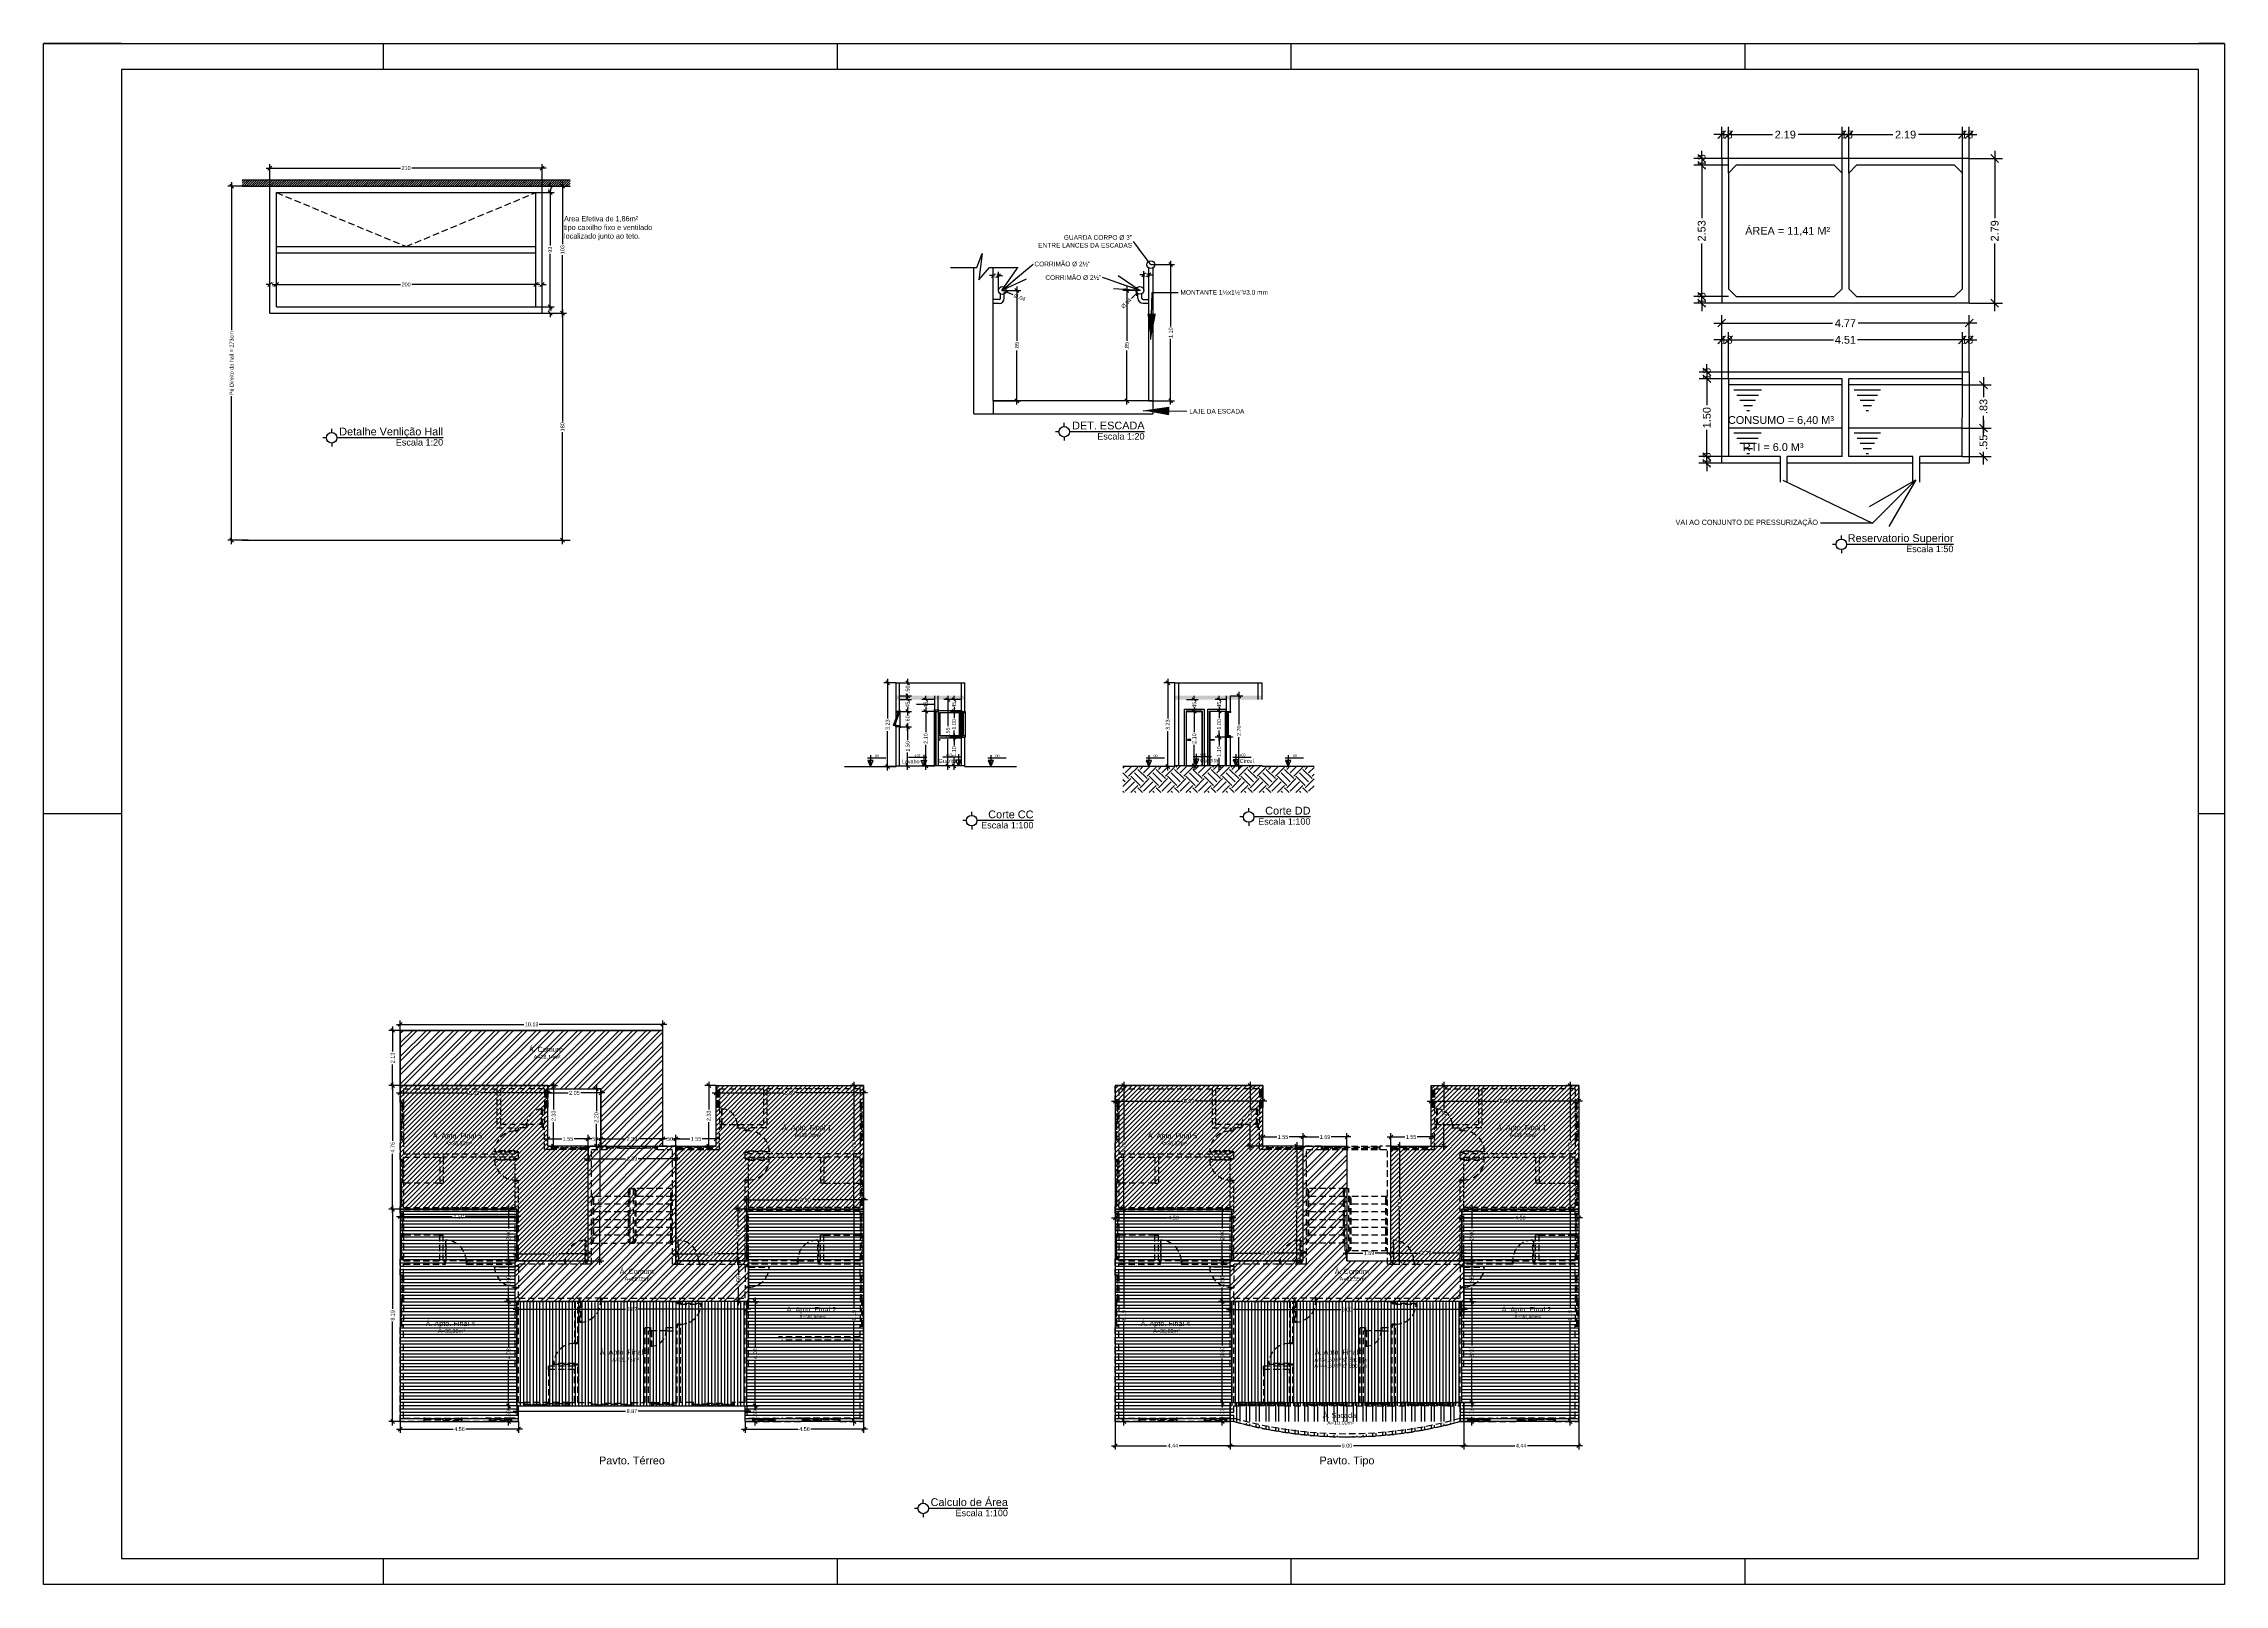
# Model space of a CAD drawing. Extents: x -120 to 1117, y 5 to 675.
# Drawn here: x 5 to 89.1, y 5 to 64.4 of the extents above; entities that cross this region are included whole.
import ezdxf
from ezdxf.enums import TextEntityAlignment as Align

# ---------------------------------------------------------------- set-up
doc = ezdxf.new("R2010")
doc.units = 0
doc.header["$MEASUREMENT"] = 0
doc.linetypes.add('HIDDEN', pattern=[0.375, 0.25, -0.125])
doc.layers.get('0').update_dxf_attribs({"linetype": 'CONTINUOUS'})
doc.layers.get('DEFPOINTS').update_dxf_attribs({"linetype": 'CONTINUOUS'})
for name, color, linetype in [('07', 7, 'CONTINUOUS'), ('carimbo', 4, 'CONTINUOUS'), ('cota', 1, 'CONTINUOUS'), ('Cotas', 1, 'CONTINUOUS'), ('ESQUADRIA', 7, 'CONTINUOUS'), ('ESTRUT', 7, 'CONTINUOUS'), ('janela-porta', 6, 'CONTINUOUS'), ('LINVISTA', 4, 'CONTINUOUS'), ('nivel', 4, 'CONTINUOUS'), ('padrao', 4, 'CONTINUOUS'), ('parede', 2, 'CONTINUOUS'), ('PAREDES', 2, 'CONTINUOUS'), ('piso', 4, 'CONTINUOUS'), ('projecao', 4, 'HIDDEN'), ('texto', 7, 'CONTINUOUS'), ('TEXTOS', 7, 'CONTINUOUS')]:
    doc.layers.add(name, color=color, linetype=linetype)
doc.styles.add('PADRAO_TXT', font='arial.ttf')
doc.styles.get("Standard").update_dxf_attribs({"font": 'arial.ttf'})
doc.dimstyles.new('cotass', dxfattribs={"dimtxt": 0.15, "dimasz": 0.15, "dimexe": 0.15, "dimexo": 0, "dimgap": 0.05, "dimtad": 0, "dimzin": 4, "dimdsep": 46, "dimtxsty": 'Standard', "dimblk": 'OBLIQUE', "dimcen": 0, "dimdle": 0.15, "dimclrd": 256, "dimclrt": 4, "dimadec": 0, "dimazin": 1, "dimtfac": 1, "dimtix": 1, "dimtofl": 0, "dimtmove": 0, "dimatfit": 3, "dimldrblk": 'OPEN30', "dimfxl": 0, "dimtolj": 1, "dimtzin": 0, "dimlwd": -1, "dimarcsym": 0})
doc.dimstyles.get("Standard").update_dxf_attribs({"dimtxt": 0.18, "dimasz": 0.18, "dimexe": 0.18, "dimexo": 0.0625, "dimgap": 0.09, "dimtad": 0, "dimtih": 1, "dimtoh": 1, "dimdec": 4, "dimzin": 0, "dimdsep": 46, "dimtxsty": 'Standard', "dimcen": 0.09, "dimadec": 0, "dimazin": 0, "dimtfac": 1, "dimtdec": 4, "dimtofl": 0, "dimtmove": 0, "dimatfit": 3, "dimfxl": 0, "dimtolj": 1, "dimtzin": 0, "dimarcsym": 0})
pattern_1 = [(45, (-1e-13, 64.4), (-0.265165, 0.265165), []), (45, (0.17678, 64.4), (-0.265165, 0.265165), [])]
pattern_2 = [(45, (-1e-13, 64.4), (-0.08838835, 0.08838835), [])]

# ---------------------------------------------------------------- blocks, each defined once
blk = doc.blocks.new('Nivel-L')
at = {"layer": 'nivel'}
blk.add_hatch(color=256, dxfattribs=at).paths.add_polyline_path([(0, 0), (0.103, 0.229), (0, 0.229)])
for p, q in [((0.109, 0.336), (-0.6, 0.336)), ((0, 0), (-0.103, 0.229)), ((-0.103, 0.229), (0.103, 0.229)), ((0, 0.443), (0, 0)), ((0.103, 0.229), (0, 0))]:
    blk.add_line(p, q, dxfattribs=at)
blk = doc.blocks.new('_Oblique')
at = {"color": 0, "linetype": 'ByBlock', "lineweight": -2}
blk.add_line((-0.5, -0.5), (0.5, 0.5), dxfattribs=at)
blk = doc.blocks.new('*D837')
at = {"layer": 'cota', "color": 0, "lineweight": -2, "transparency": 16777216}
for p, q in [((37.883, 39.758), (37.4, 39.758)), ((37.883, 36.528), (37.4, 36.528))]:
    blk.add_line(p, q, dxfattribs=at)
at = {"layer": 'cota', "transparency": 16777216}
for p, q in [((37.55, 39.908), (37.55, 38.388)), ((37.55, 36.378), (37.55, 37.898))]:
    blk.add_line(p, q, dxfattribs=at)
at = {"layer": 'DEFPOINTS', "color": 0, "transparency": 16777216}
for p in [(37.55, 39.758), (37.883, 39.758, -7.9), (37.883, 36.528, -7.9)]:
    blk.add_point(p, dxfattribs=at)
at = {"layer": 'cota', "transparency": 16777216, "xscale": 0.15, "yscale": 0.15, "zscale": 0.15}
for p, rotation in [((37.55, 39.758), 90), ((37.55, 36.528), 270)]:
    blk.add_blockref('_Oblique', p, dxfattribs=dict(at, rotation=rotation))
at = {"layer": 'cota', "color": 4, "transparency": 16777216, "insert": (37.55, 38.143), "char_height": 0.15, "attachment_point": 5, "rotation": 90}
blk.add_mtext('\\A1;3.23', dxfattribs=at)
blk = doc.blocks.new('_Open30')
at = {"color": 0, "linetype": 'ByBlock', "lineweight": -2}
for p, q in [((-1, 0.268), (0, 0)), ((0, 0), (-1, -0.268)), ((0, 0), (-1, 0))]:
    blk.add_line(p, q, dxfattribs=at)
blk = doc.blocks.new('*D838')
at = {"layer": 'cota', "color": 0, "lineweight": -2, "transparency": 16777216}
for p, q in [((38.013, 38.058), (38.471, 38.058)), ((38.013, 36.558), (38.471, 36.558))]:
    blk.add_line(p, q, dxfattribs=at)
at = {"layer": 'cota', "transparency": 16777216}
for p, q in [((38.321, 38.208), (38.321, 37.546)), ((38.321, 36.408), (38.321, 37.071))]:
    blk.add_line(p, q, dxfattribs=at)
at = {"layer": 'DEFPOINTS', "color": 0, "transparency": 16777216}
for p in [(38.013, 38.058, -7.9), (38.013, 36.558, -7.9), (38.321, 36.558)]:
    blk.add_point(p, dxfattribs=at)
at = {"layer": 'cota', "transparency": 16777216, "xscale": 0.15, "yscale": 0.15, "zscale": 0.15}
for p, rotation in [((38.321, 38.058), 90), ((38.321, 36.558), 270)]:
    blk.add_blockref('_Oblique', p, dxfattribs=dict(at, rotation=rotation))
at = {"layer": 'cota', "color": 4, "transparency": 16777216, "insert": (38.321, 37.308), "char_height": 0.15, "attachment_point": 5, "rotation": 90}
blk.add_mtext('\\A1;1.50', dxfattribs=at)
blk = doc.blocks.new('*D839')
at = {"layer": 'cota', "transparency": 16777216}
for p, q in [((38.321, 38.808), (38.321, 38.539)), ((38.321, 37.908), (38.321, 38.177))]:
    blk.add_line(p, q, dxfattribs=at)
at = {"layer": 'cota', "color": 0, "lineweight": -2, "transparency": 16777216}
for p, q in [((38.013, 38.658), (38.471, 38.658)), ((38.013, 38.058), (38.471, 38.058))]:
    blk.add_line(p, q, dxfattribs=at)
at = {"layer": 'DEFPOINTS', "color": 0, "transparency": 16777216}
for p in [(38.013, 38.658, -7.9), (38.013, 38.058, -7.9), (38.321, 38.658)]:
    blk.add_point(p, dxfattribs=at)
at = {"layer": 'cota', "transparency": 16777216, "xscale": 0.15, "yscale": 0.15, "zscale": 0.15}
for p, rotation in [((38.321, 38.658), 90), ((38.321, 38.058), 270)]:
    blk.add_blockref('_Oblique', p, dxfattribs=dict(at, rotation=rotation))
at = {"layer": 'cota', "color": 4, "transparency": 16777216, "insert": (38.321, 38.358), "char_height": 0.15, "attachment_point": 5, "rotation": 90}
blk.add_mtext('\\A1;.60', dxfattribs=at)
blk = doc.blocks.new('*D840')
at = {"layer": 'cota', "color": 0, "lineweight": -2, "transparency": 16777216}
for p, q in [((38.013, 39.113), (38.471, 39.113)), ((38.013, 38.658), (38.471, 38.658))]:
    blk.add_line(p, q, dxfattribs=at)
at = {"layer": 'cota', "transparency": 16777216}
for p, q in [((38.321, 39.113), (38.321, 39.263)), ((38.321, 38.658), (38.321, 38.508))]:
    blk.add_line(p, q, dxfattribs=at)
at = {"layer": 'DEFPOINTS', "color": 0, "transparency": 16777216}
for p in [(38.013, 39.113, -7.9), (38.321, 39.113), (38.013, 38.658, -7.9)]:
    blk.add_point(p, dxfattribs=at)
at = {"layer": 'cota', "transparency": 16777216, "xscale": 0.15, "yscale": 0.15, "zscale": 0.15}
for p, rotation in [((38.321, 39.113), 270), ((38.321, 38.658), 90)]:
    blk.add_blockref('_Oblique', p, dxfattribs=dict(at, rotation=rotation))
at = {"layer": 'cota', "color": 4, "transparency": 16777216, "insert": (38.321, 38.886), "char_height": 0.15, "attachment_point": 5, "rotation": 90}
blk.add_mtext('\\A1;.45', dxfattribs=at)
blk = doc.blocks.new('*D841')
at = {"layer": 'cota', "color": 0, "lineweight": -2, "transparency": 16777216}
for p, q in [((38.013, 39.758), (38.471, 39.758)), ((38.013, 39.258), (38.471, 39.258))]:
    blk.add_line(p, q, dxfattribs=at)
at = {"layer": 'cota', "transparency": 16777216}
for p, q in [((38.321, 39.908), (38.321, 39.689)), ((38.321, 39.108), (38.321, 39.327))]:
    blk.add_line(p, q, dxfattribs=at)
at = {"layer": 'DEFPOINTS', "color": 0, "transparency": 16777216}
for p in [(38.013, 39.758, -7.9), (38.321, 39.758), (38.013, 39.258, -7.9)]:
    blk.add_point(p, dxfattribs=at)
at = {"layer": 'cota', "transparency": 16777216, "xscale": 0.15, "yscale": 0.15, "zscale": 0.15}
for p, rotation in [((38.321, 39.758), 90), ((38.321, 39.258), 270)]:
    blk.add_blockref('_Oblique', p, dxfattribs=dict(at, rotation=rotation))
at = {"layer": 'cota', "color": 4, "transparency": 16777216, "insert": (38.321, 39.508), "char_height": 0.15, "attachment_point": 5, "rotation": 90}
blk.add_mtext('\\A1;.50', dxfattribs=at)
blk = doc.blocks.new('*D842')
at = {"layer": 'cota', "transparency": 16777216}
for p, q in [((39.02, 38.808), (39.02, 37.854)), ((39.02, 36.408), (39.02, 37.362))]:
    blk.add_line(p, q, dxfattribs=at)
at = {"layer": 'cota', "color": 0, "lineweight": -2, "transparency": 16777216}
for p, q in [((39.348, 38.658), (38.87, 38.658)), ((39.348, 36.558), (38.87, 36.558))]:
    blk.add_line(p, q, dxfattribs=at)
at = {"layer": 'DEFPOINTS', "color": 0, "transparency": 16777216}
for p in [(39.02, 38.658), (39.348, 38.658, -7.9), (39.348, 36.558, -7.9)]:
    blk.add_point(p, dxfattribs=at)
at = {"layer": 'cota', "transparency": 16777216, "xscale": 0.15, "yscale": 0.15, "zscale": 0.15}
for p, rotation in [((39.02, 38.658), 90), ((39.02, 36.558), 270)]:
    blk.add_blockref('_Oblique', p, dxfattribs=dict(at, rotation=rotation))
at = {"layer": 'cota', "color": 4, "transparency": 16777216, "insert": (39.02, 37.608), "char_height": 0.15, "attachment_point": 5, "rotation": 90}
blk.add_mtext('\\A1;2.10', dxfattribs=at)
blk = doc.blocks.new('*D843')
at = {"layer": 'cota', "color": 0, "lineweight": -2, "transparency": 16777216}
for p, q in [((39.348, 39.108), (38.87, 39.108)), ((39.348, 38.658), (38.87, 38.658))]:
    blk.add_line(p, q, dxfattribs=at)
at = {"layer": 'cota', "transparency": 16777216}
for p, q in [((39.02, 39.108), (39.02, 39.258)), ((39.02, 38.658), (39.02, 38.508))]:
    blk.add_line(p, q, dxfattribs=at)
at = {"layer": 'DEFPOINTS', "color": 0, "transparency": 16777216}
for p in [(39.02, 39.108), (39.348, 39.108, -7.9), (39.348, 38.658)]:
    blk.add_point(p, dxfattribs=at)
at = {"layer": 'cota', "transparency": 16777216, "xscale": 0.15, "yscale": 0.15, "zscale": 0.15}
for p, rotation in [((39.02, 39.108), 270), ((39.02, 38.658), 90)]:
    blk.add_blockref('_Oblique', p, dxfattribs=dict(at, rotation=rotation))
at = {"layer": 'cota', "color": 4, "transparency": 16777216, "insert": (39.02, 38.883), "char_height": 0.15, "attachment_point": 5, "rotation": 90}
blk.add_mtext('\\A1;.45', dxfattribs=at)
blk = doc.blocks.new('*D844')
at = {"layer": 'cota', "color": 0, "lineweight": -2, "transparency": 16777216}
for p, q in [((40.393, 37.658), (39.959, 37.658)), ((40.393, 36.558), (39.959, 36.558))]:
    blk.add_line(p, q, dxfattribs=at)
at = {"layer": 'cota', "transparency": 16777216}
for p, q in [((40.109, 37.808), (40.109, 37.346)), ((40.109, 36.408), (40.109, 36.871))]:
    blk.add_line(p, q, dxfattribs=at)
at = {"layer": 'DEFPOINTS', "color": 0, "transparency": 16777216}
for p in [(40.109, 37.658), (40.393, 37.658, -7.9), (40.393, 36.558, -7.9)]:
    blk.add_point(p, dxfattribs=at)
at = {"layer": 'cota', "transparency": 16777216, "xscale": 0.15, "yscale": 0.15, "zscale": 0.15}
for p, rotation in [((40.109, 37.658), 90), ((40.109, 36.558), 270)]:
    blk.add_blockref('_Oblique', p, dxfattribs=dict(at, rotation=rotation))
at = {"layer": 'cota', "color": 4, "transparency": 16777216, "insert": (40.109, 37.108), "char_height": 0.15, "attachment_point": 5, "rotation": 90}
blk.add_mtext('\\A1;1.10', dxfattribs=at)
blk = doc.blocks.new('*D845')
at = {"layer": 'cota', "transparency": 16777216}
for p, q in [((40.109, 38.808), (40.109, 38.396)), ((40.109, 37.508), (40.109, 37.921))]:
    blk.add_line(p, q, dxfattribs=at)
at = {"layer": 'cota', "color": 0, "lineweight": -2, "transparency": 16777216}
for p, q in [((40.393, 38.658), (39.959, 38.658)), ((40.393, 37.658), (39.959, 37.658))]:
    blk.add_line(p, q, dxfattribs=at)
at = {"layer": 'DEFPOINTS', "color": 0, "transparency": 16777216}
for p in [(40.109, 38.658), (40.393, 38.658, -7.9), (40.393, 37.658, -7.9)]:
    blk.add_point(p, dxfattribs=at)
at = {"layer": 'cota', "transparency": 16777216, "xscale": 0.15, "yscale": 0.15, "zscale": 0.15}
for p, rotation in [((40.109, 38.658), 90), ((40.109, 37.658), 270)]:
    blk.add_blockref('_Oblique', p, dxfattribs=dict(at, rotation=rotation))
at = {"layer": 'cota', "color": 4, "transparency": 16777216, "insert": (40.109, 38.158), "char_height": 0.15, "attachment_point": 5, "rotation": 90}
blk.add_mtext('\\A1;1.00', dxfattribs=at)
blk = doc.blocks.new('*D846')
at = {"layer": 'cota', "color": 0, "lineweight": -2, "transparency": 16777216}
for p, q in [((40.393, 39.108), (39.959, 39.108)), ((40.393, 38.658), (39.959, 38.658))]:
    blk.add_line(p, q, dxfattribs=at)
at = {"layer": 'cota', "transparency": 16777216}
for p, q in [((40.109, 39.108), (40.109, 39.258)), ((40.109, 38.658), (40.109, 38.508))]:
    blk.add_line(p, q, dxfattribs=at)
at = {"layer": 'DEFPOINTS', "color": 0, "transparency": 16777216}
for p in [(40.109, 39.108), (40.393, 39.108, -7.9), (40.393, 38.658, -7.9)]:
    blk.add_point(p, dxfattribs=at)
at = {"layer": 'cota', "transparency": 16777216, "xscale": 0.15, "yscale": 0.15, "zscale": 0.15}
for p, rotation in [((40.109, 39.108), 270), ((40.109, 38.658), 90)]:
    blk.add_blockref('_Oblique', p, dxfattribs=dict(at, rotation=rotation))
at = {"layer": 'cota', "color": 4, "transparency": 16777216, "insert": (40.109, 38.883), "char_height": 0.15, "attachment_point": 5, "rotation": 90}
blk.add_mtext('\\A1;.45', dxfattribs=at)
blk = doc.blocks.new('*D847')
at = {"layer": 'cota', "color": 0, "lineweight": -2, "transparency": 16777216}
for p, q in [((40.393, 39.108), (39.721, 39.108)), ((40.393, 36.558), (39.721, 36.558))]:
    blk.add_line(p, q, dxfattribs=at)
at = {"layer": 'cota', "transparency": 16777216}
for p, q in [((39.871, 39.258), (39.871, 38.08)), ((39.871, 36.408), (39.871, 37.587))]:
    blk.add_line(p, q, dxfattribs=at)
at = {"layer": 'DEFPOINTS', "color": 0, "transparency": 16777216}
for p in [(39.871, 39.108), (40.393, 39.108), (40.393, 36.558, -7.9)]:
    blk.add_point(p, dxfattribs=at)
at = {"layer": 'cota', "transparency": 16777216, "xscale": 0.15, "yscale": 0.15, "zscale": 0.15}
for p, rotation in [((39.871, 39.108), 90), ((39.871, 36.558), 270)]:
    blk.add_blockref('_Oblique', p, dxfattribs=dict(at, rotation=rotation))
at = {"layer": 'cota', "color": 4, "transparency": 16777216, "insert": (39.871, 37.833), "char_height": 0.15, "attachment_point": 5, "rotation": 90}
blk.add_mtext('\\A1;2.55', dxfattribs=at)
blk = doc.blocks.new('*D848')
at = {"layer": 'cota', "transparency": 16777216}
for p, q in [((49.374, 38.808), (49.374, 37.854)), ((49.374, 36.408), (49.374, 37.362))]:
    blk.add_line(p, q, dxfattribs=at)
at = {"layer": 'cota', "color": 0, "lineweight": -2, "transparency": 16777216}
for p, q in [((49.072, 38.658), (49.524, 38.658)), ((49.072, 36.558), (49.524, 36.558))]:
    blk.add_line(p, q, dxfattribs=at)
at = {"layer": 'DEFPOINTS', "color": 0, "transparency": 16777216}
for p in [(49.072, 38.658, -7.9), (49.374, 38.658), (49.072, 36.558, -7.9)]:
    blk.add_point(p, dxfattribs=at)
at = {"layer": 'cota', "transparency": 16777216, "xscale": 0.15, "yscale": 0.15, "zscale": 0.15}
for p, rotation in [((49.374, 38.658), 90), ((49.374, 36.558), 270)]:
    blk.add_blockref('_Oblique', p, dxfattribs=dict(at, rotation=rotation))
at = {"layer": 'cota', "color": 4, "transparency": 16777216, "insert": (49.374, 37.608), "char_height": 0.15, "attachment_point": 5, "rotation": 90}
blk.add_mtext('\\A1;2.10', dxfattribs=at)
blk = doc.blocks.new('*D849')
at = {"layer": 'cota', "color": 0, "lineweight": -2, "transparency": 16777216}
for p, q in [((49.072, 39.108), (49.524, 39.108)), ((49.072, 38.658), (49.524, 38.658))]:
    blk.add_line(p, q, dxfattribs=at)
at = {"layer": 'cota', "transparency": 16777216}
for p, q in [((49.374, 39.108), (49.374, 39.258)), ((49.374, 38.658), (49.374, 38.508))]:
    blk.add_line(p, q, dxfattribs=at)
at = {"layer": 'DEFPOINTS', "color": 0, "transparency": 16777216}
for p in [(49.072, 39.108, -7.9), (49.374, 39.108), (49.072, 38.658)]:
    blk.add_point(p, dxfattribs=at)
at = {"layer": 'cota', "transparency": 16777216, "xscale": 0.15, "yscale": 0.15, "zscale": 0.15}
for p, rotation in [((49.374, 39.108), 270), ((49.374, 38.658), 90)]:
    blk.add_blockref('_Oblique', p, dxfattribs=dict(at, rotation=rotation))
at = {"layer": 'cota', "color": 4, "transparency": 16777216, "insert": (49.374, 38.883), "char_height": 0.15, "attachment_point": 5, "rotation": 90}
blk.add_mtext('\\A1;.45', dxfattribs=at)
blk = doc.blocks.new('*D850')
at = {"layer": 'cota', "color": 0, "lineweight": -2, "transparency": 16777216}
for p, q in [((48.623, 39.758), (48.201, 39.758)), ((48.623, 36.528), (48.201, 36.528))]:
    blk.add_line(p, q, dxfattribs=at)
at = {"layer": 'cota', "transparency": 16777216}
for p, q in [((48.351, 39.908), (48.351, 38.388)), ((48.351, 36.378), (48.351, 37.898))]:
    blk.add_line(p, q, dxfattribs=at)
at = {"layer": 'DEFPOINTS', "color": 0, "transparency": 16777216}
for p in [(48.351, 39.758), (48.623, 39.758, -7.9), (48.623, 36.528, -7.9)]:
    blk.add_point(p, dxfattribs=at)
at = {"layer": 'cota', "transparency": 16777216, "xscale": 0.15, "yscale": 0.15, "zscale": 0.15}
for p, rotation in [((48.351, 39.758), 90), ((48.351, 36.528), 270)]:
    blk.add_blockref('_Oblique', p, dxfattribs=dict(at, rotation=rotation))
at = {"layer": 'cota', "color": 4, "transparency": 16777216, "insert": (48.351, 38.143), "char_height": 0.15, "attachment_point": 5, "rotation": 90}
blk.add_mtext('\\A1;3.23', dxfattribs=at)
blk = doc.blocks.new('*D851')
at = {"layer": 'cota', "color": 0, "lineweight": -2, "transparency": 16777216}
for p, q in [((50.623, 37.658), (50.183, 37.658)), ((50.623, 36.558), (50.183, 36.558))]:
    blk.add_line(p, q, dxfattribs=at)
at = {"layer": 'cota', "transparency": 16777216}
for p, q in [((50.333, 37.808), (50.333, 37.346)), ((50.333, 36.408), (50.333, 36.871))]:
    blk.add_line(p, q, dxfattribs=at)
at = {"layer": 'DEFPOINTS', "color": 0, "transparency": 16777216}
for p in [(50.623, 37.658, -7.9), (50.333, 36.558), (50.623, 36.558, -7.9)]:
    blk.add_point(p, dxfattribs=at)
at = {"layer": 'cota', "transparency": 16777216, "xscale": 0.15, "yscale": 0.15, "zscale": 0.15}
for p, rotation in [((50.333, 37.658), 90), ((50.333, 36.558), 270)]:
    blk.add_blockref('_Oblique', p, dxfattribs=dict(at, rotation=rotation))
at = {"layer": 'cota', "color": 4, "transparency": 16777216, "insert": (50.333, 37.108), "char_height": 0.15, "attachment_point": 5, "rotation": 90}
blk.add_mtext('\\A1;1.10', dxfattribs=at)
blk = doc.blocks.new('*D852')
at = {"layer": 'cota', "transparency": 16777216}
for p, q in [((50.333, 38.808), (50.333, 38.396)), ((50.333, 37.508), (50.333, 37.921))]:
    blk.add_line(p, q, dxfattribs=at)
at = {"layer": 'cota', "color": 0, "lineweight": -2, "transparency": 16777216}
for p, q in [((50.623, 38.658), (50.183, 38.658)), ((50.623, 37.658), (50.183, 37.658))]:
    blk.add_line(p, q, dxfattribs=at)
at = {"layer": 'DEFPOINTS', "color": 0, "transparency": 16777216}
for p in [(50.333, 38.658), (50.623, 38.658, -7.9), (50.623, 37.658, -7.9)]:
    blk.add_point(p, dxfattribs=at)
at = {"layer": 'cota', "transparency": 16777216, "xscale": 0.15, "yscale": 0.15, "zscale": 0.15}
for p, rotation in [((50.333, 38.658), 90), ((50.333, 37.658), 270)]:
    blk.add_blockref('_Oblique', p, dxfattribs=dict(at, rotation=rotation))
at = {"layer": 'cota', "color": 4, "transparency": 16777216, "insert": (50.333, 38.158), "char_height": 0.15, "attachment_point": 5, "rotation": 90}
blk.add_mtext('\\A1;1.00', dxfattribs=at)
blk = doc.blocks.new('*D853')
at = {"layer": 'cota', "color": 0, "lineweight": -2, "transparency": 16777216}
for p, q in [((50.623, 39.108), (50.183, 39.108)), ((50.623, 38.658), (50.183, 38.658))]:
    blk.add_line(p, q, dxfattribs=at)
at = {"layer": 'cota', "transparency": 16777216}
for p, q in [((50.333, 39.108), (50.333, 39.258)), ((50.333, 38.658), (50.333, 38.508))]:
    blk.add_line(p, q, dxfattribs=at)
at = {"layer": 'DEFPOINTS', "color": 0, "transparency": 16777216}
for p in [(50.333, 39.108), (50.623, 39.108, -7.9), (50.623, 38.658, -7.9)]:
    blk.add_point(p, dxfattribs=at)
at = {"layer": 'cota', "transparency": 16777216, "xscale": 0.15, "yscale": 0.15, "zscale": 0.15}
for p, rotation in [((50.333, 39.108), 270), ((50.333, 38.658), 90)]:
    blk.add_blockref('_Oblique', p, dxfattribs=dict(at, rotation=rotation))
at = {"layer": 'cota', "color": 4, "transparency": 16777216, "insert": (50.333, 38.883), "char_height": 0.15, "attachment_point": 5, "rotation": 90}
blk.add_mtext('\\A1;.45', dxfattribs=at)
blk = doc.blocks.new('*D854')
at = {"layer": 'cota', "color": 0, "lineweight": -2, "transparency": 16777216}
for p, q in [((50.773, 39.258), (51.244, 39.258)), ((50.773, 36.558), (51.244, 36.558))]:
    blk.add_line(p, q, dxfattribs=at)
at = {"layer": 'cota', "transparency": 16777216}
for p, q in [((51.094, 39.408), (51.094, 38.154)), ((51.094, 36.408), (51.094, 37.662))]:
    blk.add_line(p, q, dxfattribs=at)
at = {"layer": 'DEFPOINTS', "color": 0, "transparency": 16777216}
for p in [(50.773, 39.258, -7.9), (51.094, 39.258), (50.773, 36.558, -7.9)]:
    blk.add_point(p, dxfattribs=at)
at = {"layer": 'cota', "transparency": 16777216, "xscale": 0.15, "yscale": 0.15, "zscale": 0.15}
for p, rotation in [((51.094, 39.258), 90), ((51.094, 36.558), 270)]:
    blk.add_blockref('_Oblique', p, dxfattribs=dict(at, rotation=rotation))
at = {"layer": 'cota', "color": 4, "transparency": 16777216, "insert": (51.094, 37.908), "char_height": 0.15, "attachment_point": 5, "rotation": 90}
blk.add_mtext('\\A1;2.70', dxfattribs=at)
blk = doc.blocks.new('*D856')
at = {"layer": 'Cotas', "color": 0, "linetype": 'Continuous', "lineweight": -2, "transparency": 16777216}
for p, q in [((235.572, 186.541), (235.004, 186.541)), ((235.571, 185.041), (235.004, 185.041))]:
    blk.add_line(p, q, dxfattribs=at)
at = {"layer": 'Cotas', "linetype": 'Continuous', "transparency": 16777216}
for p, q in [((235.154, 186.691), (235.154, 186.029)), ((235.154, 184.891), (235.154, 185.554))]:
    blk.add_line(p, q, dxfattribs=at)
at = {"layer": 'DEFPOINTS', "color": 0, "linetype": 'Continuous', "transparency": 16777216}
for p in [(235.572, 186.541), (235.154, 185.041), (235.571, 185.041)]:
    blk.add_point(p, dxfattribs=at)
at = {"layer": 'Cotas', "linetype": 'Continuous', "transparency": 16777216, "xscale": 0.15, "yscale": 0.15, "zscale": 0.15}
for p, rotation in [((235.154, 186.541), 90), ((235.154, 185.041), 270)]:
    blk.add_blockref('_Oblique', p, dxfattribs=dict(at, rotation=rotation))
at = {"layer": 'Cotas', "color": 4, "linetype": 'Continuous', "transparency": 16777216, "insert": (235.154, 185.791), "char_height": 0.15, "attachment_point": 5, "rotation": 90}
blk.add_mtext('\\A1;1.50', dxfattribs=at)
blk = doc.blocks.new('*D857')
at = {"layer": 'Cotas', "color": 0, "linetype": 'Continuous', "lineweight": -2, "transparency": 16777216}
for p, q in [((240.082, 186.421), (240.639, 186.421)), ((240.081, 185.591), (240.639, 185.591))]:
    blk.add_line(p, q, dxfattribs=at)
at = {"layer": 'Cotas', "linetype": 'Continuous', "transparency": 16777216}
for p, q in [((240.489, 186.571), (240.489, 186.188)), ((240.489, 185.441), (240.489, 185.825))]:
    blk.add_line(p, q, dxfattribs=at)
at = {"layer": 'DEFPOINTS', "color": 0, "linetype": 'Continuous', "transparency": 16777216}
for p in [(240.082, 186.421), (240.489, 186.421), (240.081, 185.591)]:
    blk.add_point(p, dxfattribs=at)
at = {"layer": 'Cotas', "linetype": 'Continuous', "transparency": 16777216, "xscale": 0.15, "yscale": 0.15, "zscale": 0.15}
for p, rotation in [((240.489, 186.421), 90), ((240.489, 185.591), 270)]:
    blk.add_blockref('_Oblique', p, dxfattribs=dict(at, rotation=rotation))
at = {"layer": 'Cotas', "color": 4, "linetype": 'Continuous', "transparency": 16777216, "insert": (240.489, 186.006), "char_height": 0.15, "attachment_point": 5, "rotation": 90}
blk.add_mtext('\\A1;.83', dxfattribs=at)
blk = doc.blocks.new('*D858')
at = {"layer": 'Cotas', "color": 0, "linetype": 'Continuous', "lineweight": -2, "transparency": 16777216}
for p, q in [((235.571, 185.041), (235.003, 185.041)), ((235.441, 184.911), (235.003, 184.911))]:
    blk.add_line(p, q, dxfattribs=at)
at = {"layer": 'Cotas', "linetype": 'Continuous', "transparency": 16777216}
for p, q in [((235.153, 185.041), (235.153, 185.191)), ((235.153, 184.911), (235.153, 184.761))]:
    blk.add_line(p, q, dxfattribs=at)
at = {"layer": 'DEFPOINTS', "color": 0, "linetype": 'Continuous', "transparency": 16777216}
for p in [(235.571, 185.041), (235.153, 184.911), (235.441, 184.911)]:
    blk.add_point(p, dxfattribs=at)
at = {"layer": 'Cotas', "linetype": 'Continuous', "transparency": 16777216, "xscale": 0.15, "yscale": 0.15, "zscale": 0.15}
for p, rotation in [((235.153, 185.041), 270), ((235.153, 184.911), 90)]:
    blk.add_blockref('_Oblique', p, dxfattribs=dict(at, rotation=rotation))
at = {"layer": 'Cotas', "color": 4, "linetype": 'Continuous', "transparency": 16777216, "insert": (235.153, 184.976), "char_height": 0.15, "attachment_point": 5, "rotation": 90}
blk.add_mtext('\\A1;.13', dxfattribs=at)
blk = doc.blocks.new('*D859')
at = {"layer": 'Cotas', "color": 0, "linetype": 'Continuous', "lineweight": -2, "transparency": 16777216}
for p, q in [((240.081, 185.591), (240.639, 185.591)), ((240.081, 185.041), (240.639, 185.041))]:
    blk.add_line(p, q, dxfattribs=at)
at = {"layer": 'Cotas', "linetype": 'Continuous', "transparency": 16777216}
for p, q in [((240.489, 185.741), (240.489, 185.498)), ((240.489, 184.891), (240.489, 185.134))]:
    blk.add_line(p, q, dxfattribs=at)
at = {"layer": 'DEFPOINTS', "color": 0, "linetype": 'Continuous', "transparency": 16777216}
for p in [(240.081, 185.591), (240.489, 185.591), (240.081, 185.041)]:
    blk.add_point(p, dxfattribs=at)
at = {"layer": 'Cotas', "linetype": 'Continuous', "transparency": 16777216, "xscale": 0.15, "yscale": 0.15, "zscale": 0.15}
for p, rotation in [((240.489, 185.591), 90), ((240.489, 185.041), 270)]:
    blk.add_blockref('_Oblique', p, dxfattribs=dict(at, rotation=rotation))
at = {"layer": 'Cotas', "color": 4, "linetype": 'Continuous', "transparency": 16777216, "insert": (240.489, 185.316), "char_height": 0.15, "attachment_point": 5, "rotation": 90}
blk.add_mtext('\\A1;.55', dxfattribs=at)
blk = doc.blocks.new('*D860')
at = {"layer": 'Cotas', "linetype": 'Continuous', "transparency": 16777216}
for p, q in [((235.422, 187.291), (237.594, 187.291)), ((240.232, 187.291), (238.061, 187.291))]:
    blk.add_line(p, q, dxfattribs=at)
at = {"layer": 'Cotas', "color": 0, "linetype": 'Continuous', "lineweight": -2, "transparency": 16777216}
for p, q in [((235.572, 186.541), (235.572, 187.441)), ((240.082, 186.541), (240.082, 187.441))]:
    blk.add_line(p, q, dxfattribs=at)
at = {"layer": 'DEFPOINTS', "color": 0, "linetype": 'Continuous', "transparency": 16777216}
for p in [(240.082, 187.291), (235.572, 186.541), (240.082, 186.541)]:
    blk.add_point(p, dxfattribs=at)
at = {"layer": 'Cotas', "linetype": 'Continuous', "transparency": 16777216, "xscale": 0.15, "yscale": 0.15, "zscale": 0.15, "rotation": 180}
blk.add_blockref('_Oblique', (235.572, 187.291), dxfattribs=at)
at = {"layer": 'Cotas', "linetype": 'Continuous', "transparency": 16777216, "xscale": 0.15, "yscale": 0.15, "zscale": 0.15}
blk.add_blockref('_Oblique', (240.082, 187.291), dxfattribs=at)
at = {"layer": 'Cotas', "color": 4, "linetype": 'Continuous', "transparency": 16777216, "insert": (237.827, 187.291), "char_height": 0.15, "attachment_point": 5}
blk.add_mtext('\\A1;4.51', dxfattribs=at)
blk = doc.blocks.new('*D861')
at = {"layer": 'Cotas', "linetype": 'Continuous', "transparency": 16777216}
for p, q in [((235.442, 187.291), (235.292, 187.291)), ((235.572, 187.291), (235.722, 187.291))]:
    blk.add_line(p, q, dxfattribs=at)
at = {"layer": 'Cotas', "color": 0, "linetype": 'Continuous', "lineweight": -2, "transparency": 16777216}
for p, q in [((235.442, 186.671), (235.442, 187.441)), ((235.572, 186.541), (235.572, 187.441))]:
    blk.add_line(p, q, dxfattribs=at)
at = {"layer": 'DEFPOINTS', "color": 0, "linetype": 'Continuous', "transparency": 16777216}
for p in [(235.572, 187.291), (235.442, 186.671), (235.572, 186.541)]:
    blk.add_point(p, dxfattribs=at)
at = {"layer": 'Cotas', "linetype": 'Continuous', "transparency": 16777216, "xscale": 0.15, "yscale": 0.15, "zscale": 0.15}
blk.add_blockref('_Oblique', (235.442, 187.291), dxfattribs=at)
at = {"layer": 'Cotas', "linetype": 'Continuous', "transparency": 16777216, "xscale": 0.15, "yscale": 0.15, "zscale": 0.15, "rotation": 180}
blk.add_blockref('_Oblique', (235.572, 187.291), dxfattribs=at)
at = {"layer": 'Cotas', "color": 4, "linetype": 'Continuous', "transparency": 16777216, "insert": (235.507, 187.291), "char_height": 0.15, "attachment_point": 5}
blk.add_mtext('\\A1;.13', dxfattribs=at)
blk = doc.blocks.new('*D862')
at = {"layer": 'Cotas', "linetype": 'Continuous', "transparency": 16777216}
for p, q in [((235.154, 186.671), (235.154, 186.821)), ((235.154, 186.541), (235.154, 186.391))]:
    blk.add_line(p, q, dxfattribs=at)
at = {"layer": 'Cotas', "color": 0, "linetype": 'Continuous', "lineweight": -2, "transparency": 16777216}
for p, q in [((235.442, 186.671), (235.004, 186.671)), ((235.572, 186.541), (235.004, 186.541))]:
    blk.add_line(p, q, dxfattribs=at)
at = {"layer": 'DEFPOINTS', "color": 0, "linetype": 'Continuous', "transparency": 16777216}
for p in [(235.154, 186.541), (235.442, 186.671), (235.572, 186.541)]:
    blk.add_point(p, dxfattribs=at)
at = {"layer": 'Cotas', "linetype": 'Continuous', "transparency": 16777216, "xscale": 0.15, "yscale": 0.15, "zscale": 0.15}
for p, rotation in [((235.154, 186.671), 270), ((235.154, 186.541), 90)]:
    blk.add_blockref('_Oblique', p, dxfattribs=dict(at, rotation=rotation))
at = {"layer": 'Cotas', "color": 4, "linetype": 'Continuous', "transparency": 16777216, "insert": (235.154, 186.606), "char_height": 0.15, "attachment_point": 5, "rotation": 90}
blk.add_mtext('\\A1;.13', dxfattribs=at)
blk = doc.blocks.new('*D863')
at = {"layer": 'Cotas', "linetype": 'Continuous', "transparency": 16777216}
for p, q in [((240.082, 187.291), (239.932, 187.291)), ((240.212, 187.291), (240.362, 187.291))]:
    blk.add_line(p, q, dxfattribs=at)
at = {"layer": 'Cotas', "color": 0, "linetype": 'Continuous', "lineweight": -2, "transparency": 16777216}
for p, q in [((240.082, 186.541), (240.082, 187.441)), ((240.212, 186.671), (240.212, 187.441))]:
    blk.add_line(p, q, dxfattribs=at)
at = {"layer": 'DEFPOINTS', "color": 0, "linetype": 'Continuous', "transparency": 16777216}
for p in [(240.212, 187.291), (240.082, 186.541), (240.212, 186.671)]:
    blk.add_point(p, dxfattribs=at)
at = {"layer": 'Cotas', "linetype": 'Continuous', "transparency": 16777216, "xscale": 0.15, "yscale": 0.15, "zscale": 0.15}
blk.add_blockref('_Oblique', (240.082, 187.291), dxfattribs=at)
at = {"layer": 'Cotas', "linetype": 'Continuous', "transparency": 16777216, "xscale": 0.15, "yscale": 0.15, "zscale": 0.15, "rotation": 180}
blk.add_blockref('_Oblique', (240.212, 187.291), dxfattribs=at)
at = {"layer": 'Cotas', "color": 4, "linetype": 'Continuous', "transparency": 16777216, "insert": (240.147, 187.291), "char_height": 0.15, "attachment_point": 5}
blk.add_mtext('\\A1;.13', dxfattribs=at)
blk = doc.blocks.new('*D864')
at = {"layer": 'Cotas', "transparency": 16777216}
for p, q in [((235.055, 190.787), (235.055, 190.937)), ((235.055, 190.657), (235.055, 190.507))]:
    blk.add_line(p, q, dxfattribs=at)
at = {"layer": 'Cotas', "color": 0, "lineweight": -2, "transparency": 16777216}
for p, q in [((235.442, 190.787), (234.905, 190.787)), ((235.572, 190.657), (234.905, 190.657))]:
    blk.add_line(p, q, dxfattribs=at)
at = {"layer": 'DEFPOINTS', "color": 0, "transparency": 16777216}
for p in [(235.055, 190.657), (235.442, 190.787), (235.572, 190.657)]:
    blk.add_point(p, dxfattribs=at)
at = {"layer": 'Cotas', "transparency": 16777216, "xscale": 0.15, "yscale": 0.15, "zscale": 0.15}
for p, rotation in [((235.055, 190.787), 270), ((235.055, 190.657), 90)]:
    blk.add_blockref('_Oblique', p, dxfattribs=dict(at, rotation=rotation))
at = {"layer": 'Cotas', "color": 4, "transparency": 16777216, "insert": (235.055, 190.722), "char_height": 0.15, "attachment_point": 5, "rotation": 90}
blk.add_mtext('\\A1;.13', dxfattribs=at)
blk = doc.blocks.new('*D865')
at = {"layer": 'Cotas', "color": 0, "lineweight": -2, "transparency": 16777216}
for p, q in [((235.572, 190.657), (234.905, 190.657)), ((235.572, 188.127), (234.905, 188.127))]:
    blk.add_line(p, q, dxfattribs=at)
at = {"layer": 'Cotas', "transparency": 16777216}
for p, q in [((235.055, 190.807), (235.055, 189.638)), ((235.055, 187.977), (235.055, 189.146))]:
    blk.add_line(p, q, dxfattribs=at)
at = {"layer": 'DEFPOINTS', "color": 0, "transparency": 16777216}
for p in [(235.572, 190.657), (235.055, 188.127), (235.572, 188.127)]:
    blk.add_point(p, dxfattribs=at)
at = {"layer": 'Cotas', "transparency": 16777216, "xscale": 0.15, "yscale": 0.15, "zscale": 0.15}
for p, rotation in [((235.055, 190.657), 90), ((235.055, 188.127), 270)]:
    blk.add_blockref('_Oblique', p, dxfattribs=dict(at, rotation=rotation))
at = {"layer": 'Cotas', "color": 4, "transparency": 16777216, "insert": (235.055, 189.392), "char_height": 0.15, "attachment_point": 5, "rotation": 90}
blk.add_mtext('\\A1;2.53', dxfattribs=at)
blk = doc.blocks.new('*D866')
at = {"layer": 'Cotas', "color": 0, "lineweight": -2, "transparency": 16777216}
for p, q in [((235.572, 188.127), (234.905, 188.127)), ((235.442, 187.997), (234.905, 187.997))]:
    blk.add_line(p, q, dxfattribs=at)
at = {"layer": 'Cotas', "transparency": 16777216}
for p, q in [((235.055, 188.127), (235.055, 188.277)), ((235.055, 187.997), (235.055, 187.847))]:
    blk.add_line(p, q, dxfattribs=at)
at = {"layer": 'DEFPOINTS', "color": 0, "transparency": 16777216}
for p in [(235.055, 187.997), (235.442, 187.997), (235.572, 188.127)]:
    blk.add_point(p, dxfattribs=at)
at = {"layer": 'Cotas', "transparency": 16777216, "xscale": 0.15, "yscale": 0.15, "zscale": 0.15}
for p, rotation in [((235.055, 188.127), 270), ((235.055, 187.997), 90)]:
    blk.add_blockref('_Oblique', p, dxfattribs=dict(at, rotation=rotation))
at = {"layer": 'Cotas', "color": 4, "transparency": 16777216, "insert": (235.055, 188.062), "char_height": 0.15, "attachment_point": 5, "rotation": 90}
blk.add_mtext('\\A1;.13', dxfattribs=at)
blk = doc.blocks.new('*D867')
at = {"layer": 'Cotas', "color": 0, "lineweight": -2, "transparency": 16777216}
for p, q in [((235.442, 190.787), (235.442, 191.397)), ((235.572, 190.507), (235.572, 191.397))]:
    blk.add_line(p, q, dxfattribs=at)
at = {"layer": 'Cotas', "transparency": 16777216}
for p, q in [((235.442, 191.247), (235.292, 191.247)), ((235.572, 191.247), (235.722, 191.247))]:
    blk.add_line(p, q, dxfattribs=at)
at = {"layer": 'DEFPOINTS', "color": 0, "transparency": 16777216}
for p in [(235.572, 191.247), (235.442, 190.787), (235.572, 190.507)]:
    blk.add_point(p, dxfattribs=at)
at = {"layer": 'Cotas', "transparency": 16777216, "xscale": 0.15, "yscale": 0.15, "zscale": 0.15}
blk.add_blockref('_Oblique', (235.442, 191.247), dxfattribs=at)
at = {"layer": 'Cotas', "transparency": 16777216, "xscale": 0.15, "yscale": 0.15, "zscale": 0.15, "rotation": 180}
blk.add_blockref('_Oblique', (235.572, 191.247), dxfattribs=at)
at = {"layer": 'Cotas', "color": 4, "transparency": 16777216, "insert": (235.507, 191.247), "char_height": 0.15, "attachment_point": 5}
blk.add_mtext('\\A1;.13', dxfattribs=at)
blk = doc.blocks.new('*D868')
at = {"layer": 'Cotas', "color": 0, "lineweight": -2, "transparency": 16777216}
for p, q in [((235.572, 190.507), (235.572, 191.397)), ((237.762, 190.507), (237.762, 191.397))]:
    blk.add_line(p, q, dxfattribs=at)
at = {"layer": 'Cotas', "transparency": 16777216}
for p, q in [((235.422, 191.247), (236.421, 191.247)), ((237.912, 191.247), (236.914, 191.247))]:
    blk.add_line(p, q, dxfattribs=at)
at = {"layer": 'DEFPOINTS', "color": 0, "transparency": 16777216}
for p in [(237.762, 191.247), (235.572, 190.507), (237.762, 190.507)]:
    blk.add_point(p, dxfattribs=at)
at = {"layer": 'Cotas', "transparency": 16777216, "xscale": 0.15, "yscale": 0.15, "zscale": 0.15, "rotation": 180}
blk.add_blockref('_Oblique', (235.572, 191.247), dxfattribs=at)
at = {"layer": 'Cotas', "transparency": 16777216, "xscale": 0.15, "yscale": 0.15, "zscale": 0.15}
blk.add_blockref('_Oblique', (237.762, 191.247), dxfattribs=at)
at = {"layer": 'Cotas', "color": 4, "transparency": 16777216, "insert": (236.667, 191.247), "char_height": 0.15, "attachment_point": 5}
blk.add_mtext('\\A1;2.19', dxfattribs=at)
blk = doc.blocks.new('*D869')
at = {"layer": 'Cotas', "color": 0, "lineweight": -2, "transparency": 16777216}
for p, q in [((237.762, 190.507), (237.762, 191.397)), ((237.892, 190.507), (237.892, 191.397))]:
    blk.add_line(p, q, dxfattribs=at)
at = {"layer": 'Cotas', "transparency": 16777216}
for p, q in [((237.762, 191.247), (237.612, 191.247)), ((237.892, 191.247), (238.042, 191.247))]:
    blk.add_line(p, q, dxfattribs=at)
at = {"layer": 'DEFPOINTS', "color": 0, "transparency": 16777216}
for p in [(237.892, 191.247), (237.762, 190.507), (237.892, 190.507)]:
    blk.add_point(p, dxfattribs=at)
at = {"layer": 'Cotas', "transparency": 16777216, "xscale": 0.15, "yscale": 0.15, "zscale": 0.15}
blk.add_blockref('_Oblique', (237.762, 191.247), dxfattribs=at)
at = {"layer": 'Cotas', "transparency": 16777216, "xscale": 0.15, "yscale": 0.15, "zscale": 0.15, "rotation": 180}
blk.add_blockref('_Oblique', (237.892, 191.247), dxfattribs=at)
at = {"layer": 'Cotas', "color": 4, "transparency": 16777216, "insert": (237.827, 191.247), "char_height": 0.15, "attachment_point": 5}
blk.add_mtext('\\A1;.13', dxfattribs=at)
blk = doc.blocks.new('*D870')
at = {"layer": 'Cotas', "color": 0, "lineweight": -2, "transparency": 16777216}
for p, q in [((237.892, 190.507), (237.892, 191.397)), ((240.082, 190.507), (240.082, 191.397))]:
    blk.add_line(p, q, dxfattribs=at)
at = {"layer": 'Cotas', "transparency": 16777216}
for p, q in [((237.742, 191.247), (238.741, 191.247)), ((240.232, 191.247), (239.234, 191.247))]:
    blk.add_line(p, q, dxfattribs=at)
at = {"layer": 'DEFPOINTS', "color": 0, "transparency": 16777216}
for p in [(240.082, 191.247), (237.892, 190.507), (240.082, 190.507)]:
    blk.add_point(p, dxfattribs=at)
at = {"layer": 'Cotas', "transparency": 16777216, "xscale": 0.15, "yscale": 0.15, "zscale": 0.15, "rotation": 180}
blk.add_blockref('_Oblique', (237.892, 191.247), dxfattribs=at)
at = {"layer": 'Cotas', "transparency": 16777216, "xscale": 0.15, "yscale": 0.15, "zscale": 0.15}
blk.add_blockref('_Oblique', (240.082, 191.247), dxfattribs=at)
at = {"layer": 'Cotas', "color": 4, "transparency": 16777216, "insert": (238.987, 191.247), "char_height": 0.15, "attachment_point": 5}
blk.add_mtext('\\A1;2.19', dxfattribs=at)
blk = doc.blocks.new('*D871')
at = {"layer": 'Cotas', "color": 0, "lineweight": -2, "transparency": 16777216}
for p, q in [((240.082, 190.507), (240.082, 191.397)), ((240.212, 190.787), (240.212, 191.397))]:
    blk.add_line(p, q, dxfattribs=at)
at = {"layer": 'Cotas', "transparency": 16777216}
for p, q in [((240.082, 191.247), (239.932, 191.247)), ((240.212, 191.247), (240.362, 191.247))]:
    blk.add_line(p, q, dxfattribs=at)
at = {"layer": 'DEFPOINTS', "color": 0, "transparency": 16777216}
for p in [(240.212, 191.247), (240.082, 190.507), (240.212, 190.787)]:
    blk.add_point(p, dxfattribs=at)
at = {"layer": 'Cotas', "transparency": 16777216, "xscale": 0.15, "yscale": 0.15, "zscale": 0.15}
blk.add_blockref('_Oblique', (240.082, 191.247), dxfattribs=at)
at = {"layer": 'Cotas', "transparency": 16777216, "xscale": 0.15, "yscale": 0.15, "zscale": 0.15, "rotation": 180}
blk.add_blockref('_Oblique', (240.212, 191.247), dxfattribs=at)
at = {"layer": 'Cotas', "color": 4, "transparency": 16777216, "insert": (240.147, 191.247), "char_height": 0.15, "attachment_point": 5}
blk.add_mtext('\\A1;.13', dxfattribs=at)
blk = doc.blocks.new('*D872')
at = {"layer": 'Cotas', "linetype": 'Continuous', "transparency": 16777216}
for p, q in [((235.292, 187.614), (237.579, 187.614)), ((240.362, 187.614), (238.075, 187.614))]:
    blk.add_line(p, q, dxfattribs=at)
at = {"layer": 'Cotas', "color": 0, "linetype": 'Continuous', "lineweight": -2, "transparency": 16777216}
for p, q in [((235.442, 186.671), (235.442, 187.764)), ((240.212, 186.671), (240.212, 187.764))]:
    blk.add_line(p, q, dxfattribs=at)
at = {"layer": 'DEFPOINTS', "color": 0, "linetype": 'Continuous', "transparency": 16777216}
for p in [(240.212, 187.614), (235.442, 186.671), (240.212, 186.671)]:
    blk.add_point(p, dxfattribs=at)
at = {"layer": 'Cotas', "linetype": 'Continuous', "transparency": 16777216, "xscale": 0.15, "yscale": 0.15, "zscale": 0.15, "rotation": 180}
blk.add_blockref('_Oblique', (235.442, 187.614), dxfattribs=at)
at = {"layer": 'Cotas', "linetype": 'Continuous', "transparency": 16777216, "xscale": 0.15, "yscale": 0.15, "zscale": 0.15}
blk.add_blockref('_Oblique', (240.212, 187.614), dxfattribs=at)
at = {"layer": 'Cotas', "color": 4, "linetype": 'Continuous', "transparency": 16777216, "insert": (237.827, 187.614), "char_height": 0.15, "attachment_point": 5}
blk.add_mtext('\\A1;4.77', dxfattribs=at)
blk = doc.blocks.new('*D873')
at = {"layer": 'Cotas', "transparency": 16777216}
for p, q in [((240.706, 190.937), (240.706, 189.638)), ((240.706, 187.847), (240.706, 189.146))]:
    blk.add_line(p, q, dxfattribs=at)
at = {"layer": 'Cotas', "color": 0, "lineweight": -2, "transparency": 16777216}
for p, q in [((240.212, 190.787), (240.856, 190.787)), ((240.212, 187.997), (240.856, 187.997))]:
    blk.add_line(p, q, dxfattribs=at)
at = {"layer": 'DEFPOINTS', "color": 0, "transparency": 16777216}
for p in [(240.212, 190.787), (240.706, 190.787), (240.212, 187.997)]:
    blk.add_point(p, dxfattribs=at)
at = {"layer": 'Cotas', "transparency": 16777216, "xscale": 0.15, "yscale": 0.15, "zscale": 0.15}
for p, rotation in [((240.706, 190.787), 90), ((240.706, 187.997), 270)]:
    blk.add_blockref('_Oblique', p, dxfattribs=dict(at, rotation=rotation))
at = {"layer": 'Cotas', "color": 4, "transparency": 16777216, "insert": (240.706, 189.392), "char_height": 0.15, "attachment_point": 5, "rotation": 90}
blk.add_mtext('\\A1;2.79', dxfattribs=at)
blk = doc.blocks.new('*D875')
at = {"layer": 'Cotas', "color": 0, "linetype": 'Continuous', "lineweight": -2, "transparency": 16777216}
for p, q in [((47.699, 55.881), (48.614, 55.881)), ((47.624, 50.631), (48.614, 50.631))]:
    blk.add_line(p, q, dxfattribs=at)
at = {"layer": 'Cotas', "linetype": 'Continuous', "transparency": 16777216}
for p, q in [((48.464, 56.031), (48.464, 53.494)), ((48.464, 50.481), (48.464, 53.019))]:
    blk.add_line(p, q, dxfattribs=at)
at = {"layer": 'DEFPOINTS', "color": 0, "linetype": 'Continuous', "transparency": 16777216}
for p in [(47.699, 55.881), (48.464, 55.881), (47.624, 50.631)]:
    blk.add_point(p, dxfattribs=at)
at = {"layer": 'Cotas', "linetype": 'Continuous', "transparency": 16777216, "xscale": 0.15, "yscale": 0.15, "zscale": 0.15}
for p, rotation in [((48.464, 55.881), 90), ((48.464, 50.631), 270)]:
    blk.add_blockref('_Oblique', p, dxfattribs=dict(at, rotation=rotation))
at = {"layer": 'Cotas', "color": 4, "linetype": 'Continuous', "transparency": 16777216, "insert": (48.464, 53.256), "char_height": 0.15, "attachment_point": 5, "rotation": 90}
blk.add_mtext('\\A1;1.10', dxfattribs=at)
blk = doc.blocks.new('*D876')
at = {"layer": 'Cotas', "color": 0, "linetype": 'Continuous', "lineweight": -2, "transparency": 16777216}
for p, q in [((47.299, 54.881), (46.623, 54.881)), ((47.774, 50.631), (46.623, 50.631))]:
    blk.add_line(p, q, dxfattribs=at)
at = {"layer": 'Cotas', "linetype": 'Continuous', "transparency": 16777216}
for p, q in [((46.773, 55.031), (46.773, 52.938)), ((46.773, 50.481), (46.773, 52.574))]:
    blk.add_line(p, q, dxfattribs=at)
at = {"layer": 'DEFPOINTS', "color": 0, "linetype": 'Continuous', "transparency": 16777216}
for p in [(46.773, 54.881), (47.299, 54.881), (47.774, 50.631)]:
    blk.add_point(p, dxfattribs=at)
at = {"layer": 'Cotas', "linetype": 'Continuous', "transparency": 16777216, "xscale": 0.15, "yscale": 0.15, "zscale": 0.15}
for p, rotation in [((46.773, 54.881), 90), ((46.773, 50.631), 270)]:
    blk.add_blockref('_Oblique', p, dxfattribs=dict(at, rotation=rotation))
at = {"layer": 'Cotas', "color": 4, "linetype": 'Continuous', "transparency": 16777216, "insert": (46.773, 52.756), "char_height": 0.15, "attachment_point": 5, "rotation": 90}
blk.add_mtext('\\A1;.85', dxfattribs=at)
blk = doc.blocks.new('*D877')
at = {"layer": 'Cotas', "color": 0, "linetype": 'Continuous', "lineweight": -2, "transparency": 16777216}
for p, q in [((41.949, 54.881), (42.683, 54.881)), ((41.624, 50.631), (42.683, 50.631))]:
    blk.add_line(p, q, dxfattribs=at)
at = {"layer": 'Cotas', "linetype": 'Continuous', "transparency": 16777216}
for p, q in [((42.533, 55.031), (42.533, 52.938)), ((42.533, 50.481), (42.533, 52.574))]:
    blk.add_line(p, q, dxfattribs=at)
at = {"layer": 'DEFPOINTS', "color": 0, "linetype": 'Continuous', "transparency": 16777216}
for p in [(41.949, 54.881), (42.533, 54.881), (41.624, 50.631)]:
    blk.add_point(p, dxfattribs=at)
at = {"layer": 'Cotas', "linetype": 'Continuous', "transparency": 16777216, "xscale": 0.15, "yscale": 0.15, "zscale": 0.15}
for p, rotation in [((42.533, 54.881), 90), ((42.533, 50.631), 270)]:
    blk.add_blockref('_Oblique', p, dxfattribs=dict(at, rotation=rotation))
at = {"layer": 'Cotas', "color": 4, "linetype": 'Continuous', "transparency": 16777216, "insert": (42.533, 52.756), "char_height": 0.15, "attachment_point": 5, "rotation": 90}
blk.add_mtext('\\A1;.85', dxfattribs=at)
blk = doc.blocks.new('*D878')
at = {"layer": 'Cotas', "color": 0, "linetype": 'Continuous', "lineweight": -2, "transparency": 16777216}
for p, q in [((41.624, 54.956), (41.624, 55.605)), ((41.823, 54.881), (41.823, 55.605))]:
    blk.add_line(p, q, dxfattribs=at)
at = {"layer": 'Cotas', "linetype": 'Continuous', "transparency": 16777216}
for p, q in [((41.624, 55.455), (41.474, 55.455)), ((41.823, 55.455), (41.973, 55.455))]:
    blk.add_line(p, q, dxfattribs=at)
at = {"layer": 'DEFPOINTS', "color": 0, "linetype": 'Continuous', "transparency": 16777216}
for p in [(41.624, 54.956), (41.823, 55.455), (41.823, 54.881)]:
    blk.add_point(p, dxfattribs=at)
at = {"layer": 'Cotas', "linetype": 'Continuous', "transparency": 16777216, "xscale": 0.15, "yscale": 0.15, "zscale": 0.15}
blk.add_blockref('_Oblique', (41.624, 55.455), dxfattribs=at)
at = {"layer": 'Cotas', "linetype": 'Continuous', "transparency": 16777216, "xscale": 0.15, "yscale": 0.15, "zscale": 0.15, "rotation": 180}
blk.add_blockref('_Oblique', (41.823, 55.455), dxfattribs=at)
at = {"layer": 'Cotas', "color": 4, "linetype": 'Continuous', "transparency": 16777216, "insert": (41.723, 55.455), "char_height": 0.15, "attachment_point": 5}
blk.add_mtext('\\A1;.05', dxfattribs=at)
blk = doc.blocks.new('*D879')
at = {"layer": 'Cotas', "linetype": 'Continuous', "transparency": 16777216}
blk.add_line((42.391, 54.716), (42.112, 54.826), dxfattribs=at)
at = {"layer": 'DEFPOINTS', "color": 0, "linetype": 'Continuous', "transparency": 16777216}
for p in [(41.833, 54.936), (42.112, 54.826)]:
    blk.add_point(p, dxfattribs=at)
at = {"layer": 'Cotas', "linetype": 'Continuous', "transparency": 16777216, "xscale": 0.15, "yscale": 0.15, "zscale": 0.15, "rotation": 158.5269619944329}
blk.add_blockref('_Oblique', (42.112, 54.826), dxfattribs=at)
at = {"layer": 'Cotas', "color": 4, "linetype": 'Continuous', "transparency": 16777216, "insert": (42.641, 54.618), "char_height": 0.15, "attachment_point": 5, "rotation": 338.52696}
blk.add_mtext('\\A1;%%C.04', dxfattribs=at)
blk = doc.blocks.new('*D880')
at = {"layer": 'Cotas', "color": 0, "linetype": 'Continuous', "lineweight": -2, "transparency": 16777216}
for p, q in [((47.424, 54.881), (47.424, 55.633)), ((47.624, 54.956), (47.624, 55.633))]:
    blk.add_line(p, q, dxfattribs=at)
at = {"layer": 'Cotas', "linetype": 'Continuous', "transparency": 16777216}
for p, q in [((47.424, 55.483), (47.274, 55.483)), ((47.624, 55.483), (47.774, 55.483))]:
    blk.add_line(p, q, dxfattribs=at)
at = {"layer": 'DEFPOINTS', "color": 0, "linetype": 'Continuous', "transparency": 16777216}
for p in [(47.424, 55.483), (47.424, 54.881), (47.624, 54.956)]:
    blk.add_point(p, dxfattribs=at)
at = {"layer": 'Cotas', "linetype": 'Continuous', "transparency": 16777216, "xscale": 0.15, "yscale": 0.15, "zscale": 0.15}
blk.add_blockref('_Oblique', (47.424, 55.483), dxfattribs=at)
at = {"layer": 'Cotas', "linetype": 'Continuous', "transparency": 16777216, "xscale": 0.15, "yscale": 0.15, "zscale": 0.15, "rotation": 180}
blk.add_blockref('_Oblique', (47.624, 55.483), dxfattribs=at)
at = {"layer": 'Cotas', "color": 4, "linetype": 'Continuous', "transparency": 16777216, "insert": (47.524, 55.483), "char_height": 0.15, "attachment_point": 5}
blk.add_mtext('\\A1;.05', dxfattribs=at)
blk = doc.blocks.new('*D881')
at = {"layer": 'Cotas', "linetype": 'Continuous', "transparency": 16777216}
blk.add_line((46.948, 54.577), (47.165, 54.784), dxfattribs=at)
at = {"layer": 'DEFPOINTS', "color": 0, "linetype": 'Continuous', "transparency": 16777216}
for p in [(47.165, 54.784), (47.382, 54.991)]:
    blk.add_point(p, dxfattribs=at)
at = {"layer": 'Cotas', "linetype": 'Continuous', "transparency": 16777216, "xscale": 0.15, "yscale": 0.15, "zscale": 0.15, "rotation": 43.63882571949697}
blk.add_blockref('_Oblique', (47.165, 54.784), dxfattribs=at)
at = {"layer": 'Cotas', "color": 4, "linetype": 'Continuous', "transparency": 16777216, "insert": (46.754, 54.392), "char_height": 0.15, "attachment_point": 5, "rotation": 43.63883}
blk.add_mtext('\\A1;%%C.04', dxfattribs=at)
blk = doc.blocks.new('*D882')
at = {"layer": 'cota', "transparency": 16777216}
for p, q in [((13.728, 55.113), (13.578, 55.113)), ((13.978, 55.113), (14.128, 55.113))]:
    blk.add_line(p, q, dxfattribs=at)
at = {"layer": 'cota', "color": 0, "lineweight": -2, "transparency": 16777216}
for p, q in [((13.728, 54.255), (13.728, 55.263)), ((13.978, 54.255), (13.978, 55.263))]:
    blk.add_line(p, q, dxfattribs=at)
at = {"layer": 'DEFPOINTS', "color": 0, "transparency": 16777216}
for p in [(13.728, 55.113), (13.728, 54.255), (13.978, 54.255)]:
    blk.add_point(p, dxfattribs=at)
at = {"layer": 'cota', "transparency": 16777216, "xscale": 0.15, "yscale": 0.15, "zscale": 0.15}
blk.add_blockref('_Oblique', (13.728, 55.113), dxfattribs=at)
at = {"layer": 'cota', "transparency": 16777216, "xscale": 0.15, "yscale": 0.15, "zscale": 0.15, "rotation": 180}
blk.add_blockref('_Oblique', (13.978, 55.113), dxfattribs=at)
at = {"layer": 'cota', "color": 4, "transparency": 16777216, "insert": (13.853, 55.113), "char_height": 0.15, "attachment_point": 5}
blk.add_mtext('\\A1;5', dxfattribs=at)
blk = doc.blocks.new('*D883')
at = {"layer": 'cota', "transparency": 16777216}
for p, q in [((13.828, 55.113), (18.761, 55.113)), ((24.128, 55.113), (19.194, 55.113))]:
    blk.add_line(p, q, dxfattribs=at)
at = {"layer": 'cota', "color": 0, "lineweight": -2, "transparency": 16777216}
for p, q in [((13.978, 54.255), (13.978, 55.263)), ((23.978, 54.255), (23.978, 55.263))]:
    blk.add_line(p, q, dxfattribs=at)
at = {"layer": 'DEFPOINTS', "color": 0, "transparency": 16777216}
for p in [(23.978, 55.113), (13.978, 54.255), (23.978, 54.255)]:
    blk.add_point(p, dxfattribs=at)
at = {"layer": 'cota', "transparency": 16777216, "xscale": 0.15, "yscale": 0.15, "zscale": 0.15, "rotation": 180}
blk.add_blockref('_Oblique', (13.978, 55.113), dxfattribs=at)
at = {"layer": 'cota', "transparency": 16777216, "xscale": 0.15, "yscale": 0.15, "zscale": 0.15}
blk.add_blockref('_Oblique', (23.978, 55.113), dxfattribs=at)
at = {"layer": 'cota', "color": 4, "transparency": 16777216, "insert": (18.978, 55.113), "char_height": 0.15, "attachment_point": 5}
blk.add_mtext('\\A1;200', dxfattribs=at)
blk = doc.blocks.new('*D884')
at = {"layer": 'cota', "transparency": 16777216}
for p, q in [((23.978, 55.113), (23.828, 55.113)), ((24.228, 55.113), (24.378, 55.113))]:
    blk.add_line(p, q, dxfattribs=at)
at = {"layer": 'cota', "color": 0, "lineweight": -2, "transparency": 16777216}
for p, q in [((23.978, 54.255), (23.978, 55.263)), ((24.228, 54.255), (24.228, 55.263))]:
    blk.add_line(p, q, dxfattribs=at)
at = {"layer": 'DEFPOINTS', "color": 0, "transparency": 16777216}
for p in [(24.228, 55.113), (23.978, 54.255), (24.228, 54.255)]:
    blk.add_point(p, dxfattribs=at)
at = {"layer": 'cota', "transparency": 16777216, "xscale": 0.15, "yscale": 0.15, "zscale": 0.15}
blk.add_blockref('_Oblique', (23.978, 55.113), dxfattribs=at)
at = {"layer": 'cota', "transparency": 16777216, "xscale": 0.15, "yscale": 0.15, "zscale": 0.15, "rotation": 180}
blk.add_blockref('_Oblique', (24.228, 55.113), dxfattribs=at)
at = {"layer": 'cota', "color": 4, "transparency": 16777216, "insert": (24.103, 55.113), "char_height": 0.15, "attachment_point": 5}
blk.add_mtext('\\A1;5', dxfattribs=at)
blk = doc.blocks.new('*D885')
at = {"layer": 'cota', "color": 0, "lineweight": -2, "transparency": 16777216}
for p, q in [((23.978, 58.655), (24.686, 58.655)), ((23.978, 54.255), (24.686, 54.255))]:
    blk.add_line(p, q, dxfattribs=at)
at = {"layer": 'cota', "transparency": 16777216}
for p, q in [((24.536, 58.805), (24.536, 56.612)), ((24.536, 54.105), (24.536, 56.297))]:
    blk.add_line(p, q, dxfattribs=at)
at = {"layer": 'DEFPOINTS', "color": 0, "transparency": 16777216}
for p in [(23.978, 58.655), (24.536, 58.655), (23.978, 54.255)]:
    blk.add_point(p, dxfattribs=at)
at = {"layer": 'cota', "transparency": 16777216, "xscale": 0.15, "yscale": 0.15, "zscale": 0.15}
for p, rotation in [((24.536, 58.655), 90), ((24.536, 54.255), 270)]:
    blk.add_blockref('_Oblique', p, dxfattribs=dict(at, rotation=rotation))
at = {"layer": 'cota', "color": 4, "transparency": 16777216, "insert": (24.536, 56.455), "char_height": 0.15, "attachment_point": 5, "rotation": 90}
blk.add_mtext('\\A1;93', dxfattribs=at)
blk = doc.blocks.new('*D886')
at = {"layer": 'cota', "color": 0, "lineweight": -2, "transparency": 16777216}
for p, q in [((23.978, 54.255), (24.686, 54.255)), ((23.978, 54.005), (24.686, 54.005))]:
    blk.add_line(p, q, dxfattribs=at)
at = {"layer": 'cota', "transparency": 16777216}
for p, q in [((24.536, 54.255), (24.536, 54.405)), ((24.536, 54.005), (24.536, 53.855))]:
    blk.add_line(p, q, dxfattribs=at)
at = {"layer": 'DEFPOINTS', "color": 0, "transparency": 16777216}
for p in [(23.978, 54.255), (23.978, 54.005), (24.536, 54.005)]:
    blk.add_point(p, dxfattribs=at)
at = {"layer": 'cota', "transparency": 16777216, "xscale": 0.15, "yscale": 0.15, "zscale": 0.15}
for p, rotation in [((24.536, 54.255), 270), ((24.536, 54.005), 90)]:
    blk.add_blockref('_Oblique', p, dxfattribs=dict(at, rotation=rotation))
at = {"layer": 'cota', "color": 4, "transparency": 16777216, "insert": (24.536, 54.13), "char_height": 0.15, "attachment_point": 5, "rotation": 90}
blk.add_mtext('\\A1;5', dxfattribs=at)
blk = doc.blocks.new('*D887')
at = {"layer": 'cota', "color": 0, "lineweight": -2, "transparency": 16777216}
for p, q in [((23.978, 58.905), (24.686, 58.905)), ((23.978, 58.655), (24.686, 58.655))]:
    blk.add_line(p, q, dxfattribs=at)
at = {"layer": 'cota', "transparency": 16777216}
for p, q in [((24.536, 58.905), (24.536, 59.055)), ((24.536, 58.655), (24.536, 58.505))]:
    blk.add_line(p, q, dxfattribs=at)
at = {"layer": 'DEFPOINTS', "color": 0, "transparency": 16777216}
for p in [(23.978, 58.905), (24.536, 58.905), (23.978, 58.655)]:
    blk.add_point(p, dxfattribs=at)
at = {"layer": 'cota', "transparency": 16777216, "xscale": 0.15, "yscale": 0.15, "zscale": 0.15}
for p, rotation in [((24.536, 58.905), 270), ((24.536, 58.655), 90)]:
    blk.add_blockref('_Oblique', p, dxfattribs=dict(at, rotation=rotation))
at = {"layer": 'cota', "color": 4, "transparency": 16777216, "insert": (24.536, 58.78), "char_height": 0.15, "attachment_point": 5, "rotation": 90}
blk.add_mtext('\\A1;5', dxfattribs=at)
blk = doc.blocks.new('*D888')
at = {"layer": 'cota', "color": 0, "lineweight": -2, "transparency": 16777216}
for p, q in [((13.728, 58.905), (13.728, 59.753)), ((24.228, 58.905), (24.228, 59.753))]:
    blk.add_line(p, q, dxfattribs=at)
at = {"layer": 'cota', "transparency": 16777216}
for p, q in [((13.578, 59.603), (18.761, 59.603)), ((24.378, 59.603), (19.194, 59.603))]:
    blk.add_line(p, q, dxfattribs=at)
at = {"layer": 'DEFPOINTS', "color": 0, "transparency": 16777216}
for p in [(13.728, 58.905), (24.228, 59.603), (24.228, 58.905)]:
    blk.add_point(p, dxfattribs=at)
at = {"layer": 'cota', "transparency": 16777216, "xscale": 0.15, "yscale": 0.15, "zscale": 0.15, "rotation": 180}
blk.add_blockref('_Oblique', (13.728, 59.603), dxfattribs=at)
at = {"layer": 'cota', "transparency": 16777216, "xscale": 0.15, "yscale": 0.15, "zscale": 0.15}
blk.add_blockref('_Oblique', (24.228, 59.603), dxfattribs=at)
at = {"layer": 'cota', "color": 4, "transparency": 16777216, "insert": (18.978, 59.603), "char_height": 0.15, "attachment_point": 5}
blk.add_mtext('\\A1;210', dxfattribs=at)
blk = doc.blocks.new('*D889')
at = {"layer": 'cota', "color": 0, "lineweight": -2, "transparency": 16777216}
for p, q in [((24.228, 54.005), (25.16, 54.005)), ((24.228, 45.255), (25.16, 45.255))]:
    blk.add_line(p, q, dxfattribs=at)
at = {"layer": 'cota', "transparency": 16777216}
for p, q in [((25.01, 54.155), (25.01, 49.838)), ((25.01, 45.105), (25.01, 49.421))]:
    blk.add_line(p, q, dxfattribs=at)
at = {"layer": 'DEFPOINTS', "color": 0, "transparency": 16777216}
for p in [(24.228, 54.005), (24.228, 45.255), (25.01, 45.255)]:
    blk.add_point(p, dxfattribs=at)
at = {"layer": 'cota', "transparency": 16777216, "xscale": 0.15, "yscale": 0.15, "zscale": 0.15}
for p, rotation in [((25.01, 54.005), 90), ((25.01, 45.255), 270)]:
    blk.add_blockref('_Oblique', p, dxfattribs=dict(at, rotation=rotation))
at = {"layer": 'cota', "color": 4, "transparency": 16777216, "insert": (25.01, 49.63), "char_height": 0.15, "attachment_point": 5, "rotation": 90}
blk.add_mtext('\\A1;180', dxfattribs=at)
blk = doc.blocks.new('*D890')
at = {"layer": 'cota', "color": 0, "lineweight": -2, "transparency": 16777216}
for p, q in [((12.882, 58.905), (12.102, 58.905)), ((12.882, 45.255), (12.102, 45.255))]:
    blk.add_line(p, q, dxfattribs=at)
at = {"layer": 'cota', "transparency": 16777216}
for p, q in [((12.252, 59.055), (12.252, 53.347)), ((12.252, 45.105), (12.252, 50.813))]:
    blk.add_line(p, q, dxfattribs=at)
at = {"layer": 'DEFPOINTS', "color": 0, "transparency": 16777216}
for p in [(12.252, 58.905), (12.882, 58.905), (12.882, 45.255)]:
    blk.add_point(p, dxfattribs=at)
at = {"layer": 'cota', "transparency": 16777216, "xscale": 0.15, "yscale": 0.15, "zscale": 0.15}
for p, rotation in [((12.252, 58.905), 90), ((12.252, 45.255), 270)]:
    blk.add_blockref('_Oblique', p, dxfattribs=dict(at, rotation=rotation))
at = {"layer": 'cota', "color": 4, "transparency": 16777216, "insert": (12.252, 52.08), "char_height": 0.15, "attachment_point": 5, "rotation": 90}
blk.add_mtext('\\A1;Pé Direito do hall = 273cm', dxfattribs=at)
blk = doc.blocks.new('*D891')
at = {"layer": 'cota', "color": 0, "lineweight": -2, "transparency": 16777216}
for p, q in [((24.228, 58.905), (25.16, 58.905)), ((24.228, 54.005), (25.16, 54.005))]:
    blk.add_line(p, q, dxfattribs=at)
at = {"layer": 'cota', "transparency": 16777216}
for p, q in [((25.01, 59.055), (25.01, 56.663)), ((25.01, 53.855), (25.01, 56.246))]:
    blk.add_line(p, q, dxfattribs=at)
at = {"layer": 'DEFPOINTS', "color": 0, "transparency": 16777216}
for p in [(24.228, 58.905), (25.01, 58.905), (24.228, 54.005)]:
    blk.add_point(p, dxfattribs=at)
at = {"layer": 'cota', "transparency": 16777216, "xscale": 0.15, "yscale": 0.15, "zscale": 0.15}
for p, rotation in [((25.01, 58.905), 90), ((25.01, 54.005), 270)]:
    blk.add_blockref('_Oblique', p, dxfattribs=dict(at, rotation=rotation))
at = {"layer": 'cota', "color": 4, "transparency": 16777216, "insert": (25.01, 56.455), "char_height": 0.15, "attachment_point": 5, "rotation": 90}
blk.add_mtext('\\A1;103', dxfattribs=at)
blk = doc.blocks.new('A1')
for p, q in [((30, 594), (0, 594)), ((131, 594), (131, 584)), ((306, 594), (306, 584)), ((481, 594), (481, 584)), ((656, 594), (656, 584)), ((841, 594), (831, 594)), ((30, 297), (0, 297)), ((131, 10), (131, 0)), ((306, 10), (306, 0)), ((481, 10), (481, 0))]:
    blk.add_line(p, q)
blk.add_lwpolyline([(841, 0), (0, 0), (0, 594), (841, 594)], close=True)
at = {"color": 2}
blk.add_lwpolyline([(831, 10), (831, 584), (30, 584), (30, 10), (831, 10)], dxfattribs=at)
for points in [[(841, 297), (831, 297)], [(656, 10), (656, 0)]]:
    blk.add_lwpolyline(points)
blk = doc.blocks.new('*D1003')
at = {"layer": 'cota', "color": 0, "lineweight": -2, "transparency": 16777216}
for p, q in [((18.754, 26.359), (18.31, 26.359)), ((18.754, 24.229), (18.31, 24.229))]:
    blk.add_line(p, q, dxfattribs=at)
at = {"layer": 'cota', "transparency": 16777216}
for p, q in [((18.46, 26.509), (18.46, 25.54)), ((18.46, 24.079), (18.46, 25.048))]:
    blk.add_line(p, q, dxfattribs=at)
at = {"layer": 'DEFPOINTS', "color": 0, "transparency": 16777216}
for p in [(18.754, 26.359), (18.46, 24.229), (18.754, 24.229)]:
    blk.add_point(p, dxfattribs=at)
at = {"layer": 'cota', "transparency": 16777216, "xscale": 0.15, "yscale": 0.15, "zscale": 0.15}
for p, rotation in [((18.46, 26.359), 90), ((18.46, 24.229), 270)]:
    blk.add_blockref('_Oblique', p, dxfattribs=dict(at, rotation=rotation))
at = {"layer": 'cota', "color": 4, "transparency": 16777216, "insert": (18.46, 25.294), "char_height": 0.15, "attachment_point": 5, "rotation": 90}
blk.add_mtext('\\A1;2.13', dxfattribs=at)
blk = doc.blocks.new('*D1004')
at = {"layer": 'cota', "color": 0, "lineweight": -2, "transparency": 16777216}
for p, q in [((18.754, 24.229), (18.31, 24.229)), ((18.754, 19.469), (18.31, 19.469))]:
    blk.add_line(p, q, dxfattribs=at)
at = {"layer": 'cota', "transparency": 16777216}
for p, q in [((18.46, 24.379), (18.46, 22.096)), ((18.46, 19.319), (18.46, 21.601))]:
    blk.add_line(p, q, dxfattribs=at)
at = {"layer": 'DEFPOINTS', "color": 0, "transparency": 16777216}
for p in [(18.754, 24.229), (18.46, 19.469), (18.754, 19.469)]:
    blk.add_point(p, dxfattribs=at)
at = {"layer": 'cota', "transparency": 16777216, "xscale": 0.15, "yscale": 0.15, "zscale": 0.15}
for p, rotation in [((18.46, 24.229), 90), ((18.46, 19.469), 270)]:
    blk.add_blockref('_Oblique', p, dxfattribs=dict(at, rotation=rotation))
at = {"layer": 'cota', "color": 4, "transparency": 16777216, "insert": (18.46, 21.849), "char_height": 0.15, "attachment_point": 5, "rotation": 90}
blk.add_mtext('\\A1;4.76', dxfattribs=at)
blk = doc.blocks.new('*D1005')
at = {"layer": 'cota', "transparency": 16777216}
for p, q in [((18.604, 26.589), (23.523, 26.589)), ((29.034, 26.589), (24.115, 26.589))]:
    blk.add_line(p, q, dxfattribs=at)
at = {"layer": 'cota', "color": 0, "lineweight": -2, "transparency": 16777216}
for p, q in [((18.754, 26.359), (18.754, 26.739)), ((28.884, 26.359), (28.884, 26.739))]:
    blk.add_line(p, q, dxfattribs=at)
at = {"layer": 'DEFPOINTS', "color": 0, "transparency": 16777216}
for p in [(18.754, 26.359), (28.884, 26.589), (28.884, 26.359)]:
    blk.add_point(p, dxfattribs=at)
at = {"layer": 'cota', "transparency": 16777216, "xscale": 0.15, "yscale": 0.15, "zscale": 0.15, "rotation": 180}
blk.add_blockref('_Oblique', (18.754, 26.589), dxfattribs=at)
at = {"layer": 'cota', "transparency": 16777216, "xscale": 0.15, "yscale": 0.15, "zscale": 0.15}
blk.add_blockref('_Oblique', (28.884, 26.589), dxfattribs=at)
at = {"layer": 'cota', "color": 4, "transparency": 16777216, "insert": (23.819, 26.589), "char_height": 0.15, "attachment_point": 5}
blk.add_mtext('\\A1;10.13', dxfattribs=at)
blk = doc.blocks.new('*D1006')
at = {"layer": 'cota', "transparency": 16777216}
for p, q in [((18.604, 23.947), (21.354, 23.947)), ((24.594, 23.947), (21.844, 23.947))]:
    blk.add_line(p, q, dxfattribs=at)
at = {"layer": 'cota', "color": 0, "lineweight": -2, "transparency": 16777216}
for p, q in [((18.754, 24.229), (18.754, 23.797)), ((24.444, 24.229), (24.444, 23.797))]:
    blk.add_line(p, q, dxfattribs=at)
at = {"layer": 'DEFPOINTS', "color": 0, "transparency": 16777216}
for p in [(18.754, 24.229), (24.444, 24.229), (24.444, 23.947)]:
    blk.add_point(p, dxfattribs=at)
at = {"layer": 'cota', "transparency": 16777216, "xscale": 0.15, "yscale": 0.15, "zscale": 0.15, "rotation": 180}
blk.add_blockref('_Oblique', (18.754, 23.947), dxfattribs=at)
at = {"layer": 'cota', "transparency": 16777216, "xscale": 0.15, "yscale": 0.15, "zscale": 0.15}
blk.add_blockref('_Oblique', (24.444, 23.947), dxfattribs=at)
at = {"layer": 'cota', "color": 4, "transparency": 16777216, "insert": (21.599, 23.947), "char_height": 0.15, "attachment_point": 5}
blk.add_mtext('\\A1;5.69', dxfattribs=at)
blk = doc.blocks.new('*D1007')
at = {"layer": 'cota', "color": 0, "lineweight": -2, "transparency": 16777216}
for p, q in [((24.444, 24.229), (24.815, 24.229)), ((24.444, 21.899), (24.815, 21.899))]:
    blk.add_line(p, q, dxfattribs=at)
at = {"layer": 'cota', "transparency": 16777216}
for p, q in [((24.665, 24.379), (24.665, 23.31)), ((24.665, 21.749), (24.665, 22.818))]:
    blk.add_line(p, q, dxfattribs=at)
at = {"layer": 'DEFPOINTS', "color": 0, "transparency": 16777216}
for p in [(24.444, 24.229), (24.665, 24.229), (24.444, 21.899)]:
    blk.add_point(p, dxfattribs=at)
at = {"layer": 'cota', "transparency": 16777216, "xscale": 0.15, "yscale": 0.15, "zscale": 0.15}
for p, rotation in [((24.665, 24.229), 90), ((24.665, 21.899), 270)]:
    blk.add_blockref('_Oblique', p, dxfattribs=dict(at, rotation=rotation))
at = {"layer": 'cota', "color": 4, "transparency": 16777216, "insert": (24.665, 23.064), "char_height": 0.15, "attachment_point": 5, "rotation": 90}
blk.add_mtext('\\A1;2.33', dxfattribs=at)
blk = doc.blocks.new('*D1008')
at = {"layer": 'cota', "transparency": 16777216}
for p, q in [((24.294, 23.947), (25.223, 23.947)), ((26.644, 23.947), (25.716, 23.947))]:
    blk.add_line(p, q, dxfattribs=at)
at = {"layer": 'cota', "color": 0, "lineweight": -2, "transparency": 16777216}
for p, q in [((24.444, 24.099), (24.444, 23.797)), ((26.494, 24.099), (26.494, 23.797))]:
    blk.add_line(p, q, dxfattribs=at)
at = {"layer": 'DEFPOINTS', "color": 0, "transparency": 16777216}
for p in [(24.444, 24.099), (24.444, 23.947), (26.494, 24.099)]:
    blk.add_point(p, dxfattribs=at)
at = {"layer": 'cota', "transparency": 16777216, "xscale": 0.15, "yscale": 0.15, "zscale": 0.15, "rotation": 180}
blk.add_blockref('_Oblique', (24.444, 23.947), dxfattribs=at)
at = {"layer": 'cota', "transparency": 16777216, "xscale": 0.15, "yscale": 0.15, "zscale": 0.15}
blk.add_blockref('_Oblique', (26.494, 23.947), dxfattribs=at)
at = {"layer": 'cota', "color": 4, "transparency": 16777216, "insert": (25.469, 23.947), "char_height": 0.15, "attachment_point": 5}
blk.add_mtext('\\A1;2.05', dxfattribs=at)
blk = doc.blocks.new('*D1009')
at = {"layer": 'cota', "color": 0, "lineweight": -2, "transparency": 16777216}
for p, q in [((26.494, 24.099), (26.167, 24.099)), ((26.494, 21.899), (26.167, 21.899))]:
    blk.add_line(p, q, dxfattribs=at)
at = {"layer": 'cota', "transparency": 16777216}
for p, q in [((26.317, 24.249), (26.317, 23.245)), ((26.317, 21.749), (26.317, 22.753))]:
    blk.add_line(p, q, dxfattribs=at)
at = {"layer": 'DEFPOINTS', "color": 0, "transparency": 16777216}
for p in [(26.494, 24.099), (26.317, 21.899), (26.494, 21.899)]:
    blk.add_point(p, dxfattribs=at)
at = {"layer": 'cota', "transparency": 16777216, "xscale": 0.15, "yscale": 0.15, "zscale": 0.15}
for p, rotation in [((26.317, 24.099), 90), ((26.317, 21.899), 270)]:
    blk.add_blockref('_Oblique', p, dxfattribs=dict(at, rotation=rotation))
at = {"layer": 'cota', "color": 4, "transparency": 16777216, "insert": (26.317, 22.999), "char_height": 0.15, "attachment_point": 5, "rotation": 90}
blk.add_mtext('\\A1;2.20', dxfattribs=at)
blk = doc.blocks.new('*D1010')
at = {"layer": 'cota', "transparency": 16777216}
for p, q in [((24.294, 22.175), (24.981, 22.175)), ((26.144, 22.175), (25.458, 22.175))]:
    blk.add_line(p, q, dxfattribs=at)
at = {"layer": 'cota', "color": 0, "lineweight": -2, "transparency": 16777216}
for p, q in [((24.444, 21.899), (24.444, 22.325)), ((25.994, 21.899), (25.994, 22.325))]:
    blk.add_line(p, q, dxfattribs=at)
at = {"layer": 'DEFPOINTS', "color": 0, "transparency": 16777216}
for p in [(24.444, 22.175), (24.444, 21.899), (25.994, 21.899)]:
    blk.add_point(p, dxfattribs=at)
at = {"layer": 'cota', "transparency": 16777216, "xscale": 0.15, "yscale": 0.15, "zscale": 0.15, "rotation": 180}
blk.add_blockref('_Oblique', (24.444, 22.175), dxfattribs=at)
at = {"layer": 'cota', "transparency": 16777216, "xscale": 0.15, "yscale": 0.15, "zscale": 0.15}
blk.add_blockref('_Oblique', (25.994, 22.175), dxfattribs=at)
at = {"layer": 'cota', "color": 4, "transparency": 16777216, "insert": (25.219, 22.175), "char_height": 0.15, "attachment_point": 5}
blk.add_mtext('\\A1;1.55', dxfattribs=at)
blk = doc.blocks.new('*D1011')
at = {"layer": 'cota', "color": 0, "lineweight": -2, "transparency": 16777216}
for p, q in [((25.994, 21.899), (25.994, 21.26)), ((29.384, 21.899), (29.384, 21.26))]:
    blk.add_line(p, q, dxfattribs=at)
at = {"layer": 'cota', "transparency": 16777216}
for p, q in [((25.844, 21.41), (27.444, 21.41)), ((29.534, 21.41), (27.934, 21.41))]:
    blk.add_line(p, q, dxfattribs=at)
at = {"layer": 'DEFPOINTS', "color": 0, "transparency": 16777216}
for p in [(25.994, 21.899), (29.384, 21.899), (29.384, 21.41)]:
    blk.add_point(p, dxfattribs=at)
at = {"layer": 'cota', "transparency": 16777216, "xscale": 0.15, "yscale": 0.15, "zscale": 0.15, "rotation": 180}
blk.add_blockref('_Oblique', (25.994, 21.41), dxfattribs=at)
at = {"layer": 'cota', "transparency": 16777216, "xscale": 0.15, "yscale": 0.15, "zscale": 0.15}
blk.add_blockref('_Oblique', (29.384, 21.41), dxfattribs=at)
at = {"layer": 'cota', "color": 4, "transparency": 16777216, "insert": (27.689, 21.41), "char_height": 0.15, "attachment_point": 5}
blk.add_mtext('\\A1;3.39', dxfattribs=at)
blk = doc.blocks.new('*D1012')
at = {"layer": 'cota', "transparency": 16777216}
for p, q in [((29.234, 22.175), (29.921, 22.175)), ((31.084, 22.175), (30.398, 22.175))]:
    blk.add_line(p, q, dxfattribs=at)
at = {"layer": 'cota', "color": 0, "lineweight": -2, "transparency": 16777216}
for p, q in [((29.384, 21.899), (29.384, 22.325)), ((30.934, 21.899), (30.934, 22.325))]:
    blk.add_line(p, q, dxfattribs=at)
at = {"layer": 'DEFPOINTS', "color": 0, "transparency": 16777216}
for p in [(29.384, 21.899), (30.934, 22.175), (30.934, 21.899)]:
    blk.add_point(p, dxfattribs=at)
at = {"layer": 'cota', "transparency": 16777216, "xscale": 0.15, "yscale": 0.15, "zscale": 0.15, "rotation": 180}
blk.add_blockref('_Oblique', (29.384, 22.175), dxfattribs=at)
at = {"layer": 'cota', "transparency": 16777216, "xscale": 0.15, "yscale": 0.15, "zscale": 0.15}
blk.add_blockref('_Oblique', (30.934, 22.175), dxfattribs=at)
at = {"layer": 'cota', "color": 4, "transparency": 16777216, "insert": (30.159, 22.175), "char_height": 0.15, "attachment_point": 5}
blk.add_mtext('\\A1;1.55', dxfattribs=at)
blk = doc.blocks.new('*D1013')
at = {"layer": 'cota', "transparency": 16777216}
for p, q in [((28.734, 22.175), (28.953, 22.175)), ((29.534, 22.175), (29.315, 22.175))]:
    blk.add_line(p, q, dxfattribs=at)
at = {"layer": 'cota', "color": 0, "lineweight": -2, "transparency": 16777216}
for p, q in [((28.884, 21.899), (28.884, 22.325)), ((29.384, 21.899), (29.384, 22.325))]:
    blk.add_line(p, q, dxfattribs=at)
at = {"layer": 'DEFPOINTS', "color": 0, "transparency": 16777216}
for p in [(28.884, 22.175), (28.884, 21.899), (29.384, 21.899)]:
    blk.add_point(p, dxfattribs=at)
at = {"layer": 'cota', "transparency": 16777216, "xscale": 0.15, "yscale": 0.15, "zscale": 0.15, "rotation": 180}
blk.add_blockref('_Oblique', (28.884, 22.175), dxfattribs=at)
at = {"layer": 'cota', "transparency": 16777216, "xscale": 0.15, "yscale": 0.15, "zscale": 0.15}
blk.add_blockref('_Oblique', (29.384, 22.175), dxfattribs=at)
at = {"layer": 'cota', "color": 4, "transparency": 16777216, "insert": (29.134, 22.175), "char_height": 0.15, "attachment_point": 5}
blk.add_mtext('\\A1;.50', dxfattribs=at)
blk = doc.blocks.new('*D1014')
at = {"layer": 'cota', "transparency": 16777216}
for p, q in [((26.344, 22.175), (27.443, 22.175)), ((29.034, 22.175), (27.936, 22.175))]:
    blk.add_line(p, q, dxfattribs=at)
at = {"layer": 'cota', "color": 0, "lineweight": -2, "transparency": 16777216}
for p, q in [((26.494, 21.899), (26.494, 22.325)), ((28.884, 21.899), (28.884, 22.325))]:
    blk.add_line(p, q, dxfattribs=at)
at = {"layer": 'DEFPOINTS', "color": 0, "transparency": 16777216}
for p in [(26.494, 22.175), (26.494, 21.899), (28.884, 21.899)]:
    blk.add_point(p, dxfattribs=at)
at = {"layer": 'cota', "transparency": 16777216, "xscale": 0.15, "yscale": 0.15, "zscale": 0.15, "rotation": 180}
blk.add_blockref('_Oblique', (26.494, 22.175), dxfattribs=at)
at = {"layer": 'cota', "transparency": 16777216, "xscale": 0.15, "yscale": 0.15, "zscale": 0.15}
blk.add_blockref('_Oblique', (28.884, 22.175), dxfattribs=at)
at = {"layer": 'cota', "color": 4, "transparency": 16777216, "insert": (27.689, 22.175), "char_height": 0.15, "attachment_point": 5}
blk.add_mtext('\\A1;2.39', dxfattribs=at)
blk = doc.blocks.new('*D1015')
at = {"layer": 'cota', "transparency": 16777216}
for p, q in [((25.844, 22.175), (26.063, 22.175)), ((26.644, 22.175), (26.425, 22.175))]:
    blk.add_line(p, q, dxfattribs=at)
at = {"layer": 'cota', "color": 0, "lineweight": -2, "transparency": 16777216}
for p, q in [((25.994, 21.899), (25.994, 22.325)), ((26.494, 21.899), (26.494, 22.325))]:
    blk.add_line(p, q, dxfattribs=at)
at = {"layer": 'DEFPOINTS', "color": 0, "transparency": 16777216}
for p in [(25.994, 22.175), (25.994, 21.899), (26.494, 21.899)]:
    blk.add_point(p, dxfattribs=at)
at = {"layer": 'cota', "transparency": 16777216, "xscale": 0.15, "yscale": 0.15, "zscale": 0.15, "rotation": 180}
blk.add_blockref('_Oblique', (25.994, 22.175), dxfattribs=at)
at = {"layer": 'cota', "transparency": 16777216, "xscale": 0.15, "yscale": 0.15, "zscale": 0.15}
blk.add_blockref('_Oblique', (26.494, 22.175), dxfattribs=at)
at = {"layer": 'cota', "color": 4, "transparency": 16777216, "insert": (26.244, 22.175), "char_height": 0.15, "attachment_point": 5}
blk.add_mtext('\\A1;.50', dxfattribs=at)
blk = doc.blocks.new('*D1016')
at = {"layer": 'cota', "color": 0, "lineweight": -2, "transparency": 16777216}
for p, q in [((30.934, 24.229), (30.501, 24.229)), ((30.934, 21.899), (30.501, 21.899))]:
    blk.add_line(p, q, dxfattribs=at)
at = {"layer": 'cota', "transparency": 16777216}
for p, q in [((30.651, 24.379), (30.651, 23.31)), ((30.651, 21.749), (30.651, 22.818))]:
    blk.add_line(p, q, dxfattribs=at)
at = {"layer": 'DEFPOINTS', "color": 0, "transparency": 16777216}
for p in [(30.651, 24.229), (30.934, 24.229), (30.934, 21.899)]:
    blk.add_point(p, dxfattribs=at)
at = {"layer": 'cota', "transparency": 16777216, "xscale": 0.15, "yscale": 0.15, "zscale": 0.15}
for p, rotation in [((30.651, 24.229), 90), ((30.651, 21.899), 270)]:
    blk.add_blockref('_Oblique', p, dxfattribs=dict(at, rotation=rotation))
at = {"layer": 'cota', "color": 4, "transparency": 16777216, "insert": (30.651, 23.064), "char_height": 0.15, "attachment_point": 5, "rotation": 90}
blk.add_mtext('\\A1;2.33', dxfattribs=at)
blk = doc.blocks.new('*D1017')
at = {"layer": 'cota', "transparency": 16777216}
for p, q in [((30.784, 23.947), (33.534, 23.947)), ((36.774, 23.947), (34.024, 23.947))]:
    blk.add_line(p, q, dxfattribs=at)
at = {"layer": 'cota', "color": 0, "lineweight": -2, "transparency": 16777216}
for p, q in [((30.934, 24.229), (30.934, 23.797)), ((36.624, 24.229), (36.624, 23.797))]:
    blk.add_line(p, q, dxfattribs=at)
at = {"layer": 'DEFPOINTS', "color": 0, "transparency": 16777216}
for p in [(30.934, 24.229), (36.624, 24.229), (36.624, 23.947)]:
    blk.add_point(p, dxfattribs=at)
at = {"layer": 'cota', "transparency": 16777216, "xscale": 0.15, "yscale": 0.15, "zscale": 0.15, "rotation": 180}
blk.add_blockref('_Oblique', (30.934, 23.947), dxfattribs=at)
at = {"layer": 'cota', "transparency": 16777216, "xscale": 0.15, "yscale": 0.15, "zscale": 0.15}
blk.add_blockref('_Oblique', (36.624, 23.947), dxfattribs=at)
at = {"layer": 'cota', "color": 4, "transparency": 16777216, "insert": (33.779, 23.947), "char_height": 0.15, "attachment_point": 5}
blk.add_mtext('\\A1;5.69', dxfattribs=at)
blk = doc.blocks.new('*D1018')
at = {"layer": 'cota', "color": 0, "lineweight": -2, "transparency": 16777216}
for p, q in [((36.624, 24.229), (36.101, 24.229)), ((36.624, 19.469), (36.101, 19.469))]:
    blk.add_line(p, q, dxfattribs=at)
at = {"layer": 'cota', "transparency": 16777216}
for p, q in [((36.251, 24.379), (36.251, 22.096)), ((36.251, 19.319), (36.251, 21.601))]:
    blk.add_line(p, q, dxfattribs=at)
at = {"layer": 'DEFPOINTS', "color": 0, "transparency": 16777216}
for p in [(36.624, 24.229), (36.251, 19.469), (36.624, 19.469)]:
    blk.add_point(p, dxfattribs=at)
at = {"layer": 'cota', "transparency": 16777216, "xscale": 0.15, "yscale": 0.15, "zscale": 0.15}
for p, rotation in [((36.251, 24.229), 90), ((36.251, 19.469), 270)]:
    blk.add_blockref('_Oblique', p, dxfattribs=dict(at, rotation=rotation))
at = {"layer": 'cota', "color": 4, "transparency": 16777216, "insert": (36.251, 21.849), "char_height": 0.15, "attachment_point": 5, "rotation": 90}
blk.add_mtext('\\A1;4.76', dxfattribs=at)
blk = doc.blocks.new('*D1019')
at = {"layer": 'cota', "color": 0, "lineweight": -2, "transparency": 16777216}
for p, q in [((36.624, 19.469), (36.101, 19.469)), ((36.624, 11.279), (36.101, 11.279))]:
    blk.add_line(p, q, dxfattribs=at)
at = {"layer": 'cota', "transparency": 16777216}
for p, q in [((36.251, 19.619), (36.251, 15.619)), ((36.251, 11.129), (36.251, 15.129))]:
    blk.add_line(p, q, dxfattribs=at)
at = {"layer": 'DEFPOINTS', "color": 0, "transparency": 16777216}
for p in [(36.624, 19.469), (36.251, 11.279), (36.624, 11.279)]:
    blk.add_point(p, dxfattribs=at)
at = {"layer": 'cota', "transparency": 16777216, "xscale": 0.15, "yscale": 0.15, "zscale": 0.15}
for p, rotation in [((36.251, 19.469), 90), ((36.251, 11.279), 270)]:
    blk.add_blockref('_Oblique', p, dxfattribs=dict(at, rotation=rotation))
at = {"layer": 'cota', "color": 4, "transparency": 16777216, "insert": (36.251, 15.374), "char_height": 0.15, "attachment_point": 5, "rotation": 90}
blk.add_mtext('\\A1;8.19', dxfattribs=at)
blk = doc.blocks.new('*D1020')
at = {"layer": 'cota', "transparency": 16777216}
for p, q in [((31.909, 10.987), (34.094, 10.987)), ((36.774, 10.987), (34.59, 10.987))]:
    blk.add_line(p, q, dxfattribs=at)
at = {"layer": 'cota', "color": 0, "lineweight": -2, "transparency": 16777216}
for p, q in [((32.059, 11.279), (32.059, 10.837)), ((36.624, 11.279), (36.624, 10.837))]:
    blk.add_line(p, q, dxfattribs=at)
at = {"layer": 'DEFPOINTS', "color": 0, "transparency": 16777216}
for p in [(32.059, 11.279), (36.624, 11.279), (36.624, 10.987)]:
    blk.add_point(p, dxfattribs=at)
at = {"layer": 'cota', "transparency": 16777216, "xscale": 0.15, "yscale": 0.15, "zscale": 0.15, "rotation": 180}
blk.add_blockref('_Oblique', (32.059, 10.987), dxfattribs=at)
at = {"layer": 'cota', "transparency": 16777216, "xscale": 0.15, "yscale": 0.15, "zscale": 0.15}
blk.add_blockref('_Oblique', (36.624, 10.987), dxfattribs=at)
at = {"layer": 'cota', "color": 4, "transparency": 16777216, "insert": (34.342, 10.987), "char_height": 0.15, "attachment_point": 5}
blk.add_mtext('\\A1;4.56', dxfattribs=at)
blk = doc.blocks.new('*D1021')
at = {"layer": 'cota', "color": 0, "lineweight": -2, "transparency": 16777216}
for p, q in [((32.059, 11.879), (32.591, 11.879)), ((32.059, 11.279), (32.591, 11.279))]:
    blk.add_line(p, q, dxfattribs=at)
at = {"layer": 'cota', "transparency": 16777216}
for p, q in [((32.441, 12.029), (32.441, 11.76)), ((32.441, 11.129), (32.441, 11.398))]:
    blk.add_line(p, q, dxfattribs=at)
at = {"layer": 'DEFPOINTS', "color": 0, "transparency": 16777216}
for p in [(32.059, 11.879), (32.441, 11.879), (32.059, 11.279)]:
    blk.add_point(p, dxfattribs=at)
at = {"layer": 'cota', "transparency": 16777216, "xscale": 0.15, "yscale": 0.15, "zscale": 0.15}
for p, rotation in [((32.441, 11.879), 90), ((32.441, 11.279), 270)]:
    blk.add_blockref('_Oblique', p, dxfattribs=dict(at, rotation=rotation))
at = {"layer": 'cota', "color": 4, "transparency": 16777216, "insert": (32.441, 11.579), "char_height": 0.15, "attachment_point": 5, "rotation": 90}
blk.add_mtext('\\A1;.60', dxfattribs=at)
blk = doc.blocks.new('*D1022')
at = {"layer": 'cota', "transparency": 16777216}
for p, q in [((32.441, 16.059), (32.441, 14.142)), ((32.441, 11.729), (32.441, 13.646))]:
    blk.add_line(p, q, dxfattribs=at)
at = {"layer": 'cota', "color": 0, "lineweight": -2, "transparency": 16777216}
for p, q in [((32.124, 15.909), (32.591, 15.909)), ((32.124, 11.879), (32.591, 11.879))]:
    blk.add_line(p, q, dxfattribs=at)
at = {"layer": 'DEFPOINTS', "color": 0, "transparency": 16777216}
for p in [(32.124, 15.909), (32.441, 15.909), (32.124, 11.879)]:
    blk.add_point(p, dxfattribs=at)
at = {"layer": 'cota', "transparency": 16777216, "xscale": 0.15, "yscale": 0.15, "zscale": 0.15}
for p, rotation in [((32.441, 15.909), 90), ((32.441, 11.879), 270)]:
    blk.add_blockref('_Oblique', p, dxfattribs=dict(at, rotation=rotation))
at = {"layer": 'cota', "color": 4, "transparency": 16777216, "insert": (32.441, 13.894), "char_height": 0.15, "attachment_point": 5, "rotation": 90}
blk.add_mtext('\\A1;4.03', dxfattribs=at)
blk = doc.blocks.new('*D1023')
at = {"layer": 'cota', "color": 0, "lineweight": -2, "transparency": 16777216}
for p, q in [((23.254, 11.879), (23.254, 11.527)), ((32.124, 11.879), (32.124, 11.527))]:
    blk.add_line(p, q, dxfattribs=at)
at = {"layer": 'cota', "transparency": 16777216}
for p, q in [((23.104, 11.677), (27.444, 11.677)), ((32.274, 11.677), (27.934, 11.677))]:
    blk.add_line(p, q, dxfattribs=at)
at = {"layer": 'DEFPOINTS', "color": 0, "transparency": 16777216}
for p in [(23.254, 11.879), (32.124, 11.879), (23.254, 11.677)]:
    blk.add_point(p, dxfattribs=at)
at = {"layer": 'cota', "transparency": 16777216, "xscale": 0.15, "yscale": 0.15, "zscale": 0.15, "rotation": 180}
blk.add_blockref('_Oblique', (23.254, 11.677), dxfattribs=at)
at = {"layer": 'cota', "transparency": 16777216, "xscale": 0.15, "yscale": 0.15, "zscale": 0.15}
blk.add_blockref('_Oblique', (32.124, 11.677), dxfattribs=at)
at = {"layer": 'cota', "color": 4, "transparency": 16777216, "insert": (27.689, 11.677), "char_height": 0.15, "attachment_point": 5}
blk.add_mtext('\\A1;8.87', dxfattribs=at)
blk = doc.blocks.new('*D1024')
at = {"layer": 'cota', "color": 0, "lineweight": -2, "transparency": 16777216}
for p, q in [((23.319, 11.879), (22.777, 11.879)), ((23.319, 11.279), (22.777, 11.279))]:
    blk.add_line(p, q, dxfattribs=at)
at = {"layer": 'cota', "transparency": 16777216}
for p, q in [((22.927, 12.029), (22.927, 11.76)), ((22.927, 11.129), (22.927, 11.398))]:
    blk.add_line(p, q, dxfattribs=at)
at = {"layer": 'DEFPOINTS', "color": 0, "transparency": 16777216}
for p in [(22.927, 11.879), (23.319, 11.879), (23.319, 11.279)]:
    blk.add_point(p, dxfattribs=at)
at = {"layer": 'cota', "transparency": 16777216, "xscale": 0.15, "yscale": 0.15, "zscale": 0.15}
for p, rotation in [((22.927, 11.879), 90), ((22.927, 11.279), 270)]:
    blk.add_blockref('_Oblique', p, dxfattribs=dict(at, rotation=rotation))
at = {"layer": 'cota', "color": 4, "transparency": 16777216, "insert": (22.927, 11.579), "char_height": 0.15, "attachment_point": 5, "rotation": 90}
blk.add_mtext('\\A1;.60', dxfattribs=at)
blk = doc.blocks.new('*D1025')
at = {"layer": 'cota', "transparency": 16777216}
for p, q in [((22.927, 16.059), (22.927, 14.142)), ((22.927, 11.729), (22.927, 13.646))]:
    blk.add_line(p, q, dxfattribs=at)
at = {"layer": 'cota', "color": 0, "lineweight": -2, "transparency": 16777216}
for p, q in [((23.254, 15.909), (22.777, 15.909)), ((23.254, 11.879), (22.777, 11.879))]:
    blk.add_line(p, q, dxfattribs=at)
at = {"layer": 'DEFPOINTS', "color": 0, "transparency": 16777216}
for p in [(22.927, 15.909), (23.254, 15.909), (23.254, 11.879)]:
    blk.add_point(p, dxfattribs=at)
at = {"layer": 'cota', "transparency": 16777216, "xscale": 0.15, "yscale": 0.15, "zscale": 0.15}
for p, rotation in [((22.927, 15.909), 90), ((22.927, 11.879), 270)]:
    blk.add_blockref('_Oblique', p, dxfattribs=dict(at, rotation=rotation))
at = {"layer": 'cota', "color": 4, "transparency": 16777216, "insert": (22.927, 13.894), "char_height": 0.15, "attachment_point": 5, "rotation": 90}
blk.add_mtext('\\A1;4.03', dxfattribs=at)
blk = doc.blocks.new('*D1026')
at = {"layer": 'cota', "transparency": 16777216}
for p, q in [((18.604, 10.987), (20.789, 10.987)), ((23.469, 10.987), (21.285, 10.987))]:
    blk.add_line(p, q, dxfattribs=at)
at = {"layer": 'cota', "color": 0, "lineweight": -2, "transparency": 16777216}
for p, q in [((18.754, 11.279), (18.754, 10.837)), ((23.319, 11.279), (23.319, 10.837))]:
    blk.add_line(p, q, dxfattribs=at)
at = {"layer": 'DEFPOINTS', "color": 0, "transparency": 16777216}
for p in [(18.754, 11.279), (23.319, 11.279), (23.319, 10.987)]:
    blk.add_point(p, dxfattribs=at)
at = {"layer": 'cota', "transparency": 16777216, "xscale": 0.15, "yscale": 0.15, "zscale": 0.15, "rotation": 180}
blk.add_blockref('_Oblique', (18.754, 10.987), dxfattribs=at)
at = {"layer": 'cota', "transparency": 16777216, "xscale": 0.15, "yscale": 0.15, "zscale": 0.15}
blk.add_blockref('_Oblique', (23.319, 10.987), dxfattribs=at)
at = {"layer": 'cota', "color": 4, "transparency": 16777216, "insert": (21.037, 10.987), "char_height": 0.15, "attachment_point": 5}
blk.add_mtext('\\A1;4.56', dxfattribs=at)
blk = doc.blocks.new('*D1027')
at = {"layer": 'cota', "color": 0, "lineweight": -2, "transparency": 16777216}
for p, q in [((18.754, 19.469), (18.31, 19.469)), ((18.754, 11.279), (18.31, 11.279))]:
    blk.add_line(p, q, dxfattribs=at)
at = {"layer": 'cota', "transparency": 16777216}
for p, q in [((18.46, 19.619), (18.46, 15.619)), ((18.46, 11.129), (18.46, 15.129))]:
    blk.add_line(p, q, dxfattribs=at)
at = {"layer": 'DEFPOINTS', "color": 0, "transparency": 16777216}
for p in [(18.46, 19.469), (18.754, 19.469), (18.754, 11.279)]:
    blk.add_point(p, dxfattribs=at)
at = {"layer": 'cota', "transparency": 16777216, "xscale": 0.15, "yscale": 0.15, "zscale": 0.15}
for p, rotation in [((18.46, 19.469), 90), ((18.46, 11.279), 270)]:
    blk.add_blockref('_Oblique', p, dxfattribs=dict(at, rotation=rotation))
at = {"layer": 'cota', "color": 4, "transparency": 16777216, "insert": (18.46, 15.374), "char_height": 0.15, "attachment_point": 5, "rotation": 90}
blk.add_mtext('\\A1;8.19', dxfattribs=at)
blk = doc.blocks.new('*D1028')
at = {"layer": 'cota', "transparency": 16777216}
for p, q in [((23.104, 15.612), (27.444, 15.612)), ((32.274, 15.612), (27.934, 15.612))]:
    blk.add_line(p, q, dxfattribs=at)
at = {"layer": 'cota', "color": 0, "lineweight": -2, "transparency": 16777216}
for p, q in [((23.254, 15.909), (23.254, 15.462)), ((32.124, 15.909), (32.124, 15.462))]:
    blk.add_line(p, q, dxfattribs=at)
at = {"layer": 'DEFPOINTS', "color": 0, "transparency": 16777216}
for p in [(23.254, 15.909), (23.254, 15.612), (32.124, 15.909)]:
    blk.add_point(p, dxfattribs=at)
at = {"layer": 'cota', "transparency": 16777216, "xscale": 0.15, "yscale": 0.15, "zscale": 0.15, "rotation": 180}
blk.add_blockref('_Oblique', (23.254, 15.612), dxfattribs=at)
at = {"layer": 'cota', "transparency": 16777216, "xscale": 0.15, "yscale": 0.15, "zscale": 0.15}
blk.add_blockref('_Oblique', (32.124, 15.612), dxfattribs=at)
at = {"layer": 'cota', "color": 4, "transparency": 16777216, "insert": (27.689, 15.612), "char_height": 0.15, "attachment_point": 5}
blk.add_mtext('\\A1;8.87', dxfattribs=at)
blk = doc.blocks.new('*D1029')
at = {"layer": 'cota', "color": 0, "lineweight": -2, "transparency": 16777216}
for p, q in [((32.189, 17.469), (31.644, 17.469)), ((32.189, 15.909), (31.644, 15.909))]:
    blk.add_line(p, q, dxfattribs=at)
at = {"layer": 'cota', "transparency": 16777216}
for p, q in [((31.794, 17.619), (31.794, 16.926)), ((31.794, 15.759), (31.794, 16.451))]:
    blk.add_line(p, q, dxfattribs=at)
at = {"layer": 'DEFPOINTS', "color": 0, "transparency": 16777216}
for p in [(31.794, 17.469), (32.189, 17.469), (32.189, 15.909)]:
    blk.add_point(p, dxfattribs=at)
at = {"layer": 'cota', "transparency": 16777216, "xscale": 0.15, "yscale": 0.15, "zscale": 0.15}
for p, rotation in [((31.794, 17.469), 90), ((31.794, 15.909), 270)]:
    blk.add_blockref('_Oblique', p, dxfattribs=dict(at, rotation=rotation))
at = {"layer": 'cota', "color": 4, "transparency": 16777216, "insert": (31.794, 16.689), "char_height": 0.15, "attachment_point": 5, "rotation": 90}
blk.add_mtext('\\A1;1.56', dxfattribs=at)
blk = doc.blocks.new('*D1030')
at = {"layer": 'cota', "transparency": 16777216}
for p, q in [((29.234, 17.743), (30.508, 17.743)), ((32.274, 17.743), (31, 17.743))]:
    blk.add_line(p, q, dxfattribs=at)
at = {"layer": 'cota', "color": 0, "lineweight": -2, "transparency": 16777216}
for p, q in [((29.384, 17.469), (29.384, 17.893)), ((32.124, 17.469), (32.124, 17.893))]:
    blk.add_line(p, q, dxfattribs=at)
at = {"layer": 'DEFPOINTS', "color": 0, "transparency": 16777216}
for p in [(29.384, 17.743), (29.384, 17.469), (32.124, 17.469)]:
    blk.add_point(p, dxfattribs=at)
at = {"layer": 'cota', "transparency": 16777216, "xscale": 0.15, "yscale": 0.15, "zscale": 0.15, "rotation": 180}
blk.add_blockref('_Oblique', (29.384, 17.743), dxfattribs=at)
at = {"layer": 'cota', "transparency": 16777216, "xscale": 0.15, "yscale": 0.15, "zscale": 0.15}
blk.add_blockref('_Oblique', (32.124, 17.743), dxfattribs=at)
at = {"layer": 'cota', "color": 4, "transparency": 16777216, "insert": (30.754, 17.743), "char_height": 0.15, "attachment_point": 5}
blk.add_mtext('\\A1;2.74', dxfattribs=at)
blk = doc.blocks.new('*D1031')
at = {"layer": 'cota', "transparency": 16777216}
for p, q in [((23.104, 17.743), (24.379, 17.743)), ((26.144, 17.743), (24.87, 17.743))]:
    blk.add_line(p, q, dxfattribs=at)
at = {"layer": 'cota', "color": 0, "lineweight": -2, "transparency": 16777216}
for p, q in [((23.254, 17.469), (23.254, 17.893)), ((25.994, 17.469), (25.994, 17.893))]:
    blk.add_line(p, q, dxfattribs=at)
at = {"layer": 'DEFPOINTS', "color": 0, "transparency": 16777216}
for p in [(23.254, 17.743), (23.254, 17.469), (25.994, 17.469)]:
    blk.add_point(p, dxfattribs=at)
at = {"layer": 'cota', "transparency": 16777216, "xscale": 0.15, "yscale": 0.15, "zscale": 0.15, "rotation": 180}
blk.add_blockref('_Oblique', (23.254, 17.743), dxfattribs=at)
at = {"layer": 'cota', "transparency": 16777216, "xscale": 0.15, "yscale": 0.15, "zscale": 0.15}
blk.add_blockref('_Oblique', (25.994, 17.743), dxfattribs=at)
at = {"layer": 'cota', "color": 4, "transparency": 16777216, "insert": (24.624, 17.743), "char_height": 0.15, "attachment_point": 5}
blk.add_mtext('\\A1;2.74', dxfattribs=at)
blk = doc.blocks.new('*D1032')
at = {"layer": 'cota', "color": 0, "lineweight": -2, "transparency": 16777216}
for p, q in [((25.994, 21.899), (26.603, 21.899)), ((25.994, 17.469), (26.603, 17.469))]:
    blk.add_line(p, q, dxfattribs=at)
at = {"layer": 'cota', "transparency": 16777216}
for p, q in [((26.453, 22.049), (26.453, 19.932)), ((26.453, 17.319), (26.453, 19.436))]:
    blk.add_line(p, q, dxfattribs=at)
at = {"layer": 'DEFPOINTS', "color": 0, "transparency": 16777216}
for p in [(25.994, 21.899), (26.453, 21.899), (25.994, 17.469)]:
    blk.add_point(p, dxfattribs=at)
at = {"layer": 'cota', "transparency": 16777216, "xscale": 0.15, "yscale": 0.15, "zscale": 0.15}
for p, rotation in [((26.453, 21.899), 90), ((26.453, 17.469), 270)]:
    blk.add_blockref('_Oblique', p, dxfattribs=dict(at, rotation=rotation))
at = {"layer": 'cota', "color": 4, "transparency": 16777216, "insert": (26.453, 19.684), "char_height": 0.15, "attachment_point": 5, "rotation": 90}
blk.add_mtext('\\A1;4.43', dxfattribs=at)
blk = doc.blocks.new('*D1033')
at = {"layer": 'cota', "color": 0, "lineweight": -2, "transparency": 16777216}
for p, q in [((23.189, 17.469), (22.777, 17.469)), ((23.189, 15.909), (22.777, 15.909))]:
    blk.add_line(p, q, dxfattribs=at)
at = {"layer": 'cota', "transparency": 16777216}
for p, q in [((22.927, 17.619), (22.927, 16.926)), ((22.927, 15.759), (22.927, 16.451))]:
    blk.add_line(p, q, dxfattribs=at)
at = {"layer": 'DEFPOINTS', "color": 0, "transparency": 16777216}
for p in [(23.189, 17.469), (22.927, 15.909), (23.189, 15.909)]:
    blk.add_point(p, dxfattribs=at)
at = {"layer": 'cota', "transparency": 16777216, "xscale": 0.15, "yscale": 0.15, "zscale": 0.15}
for p, rotation in [((22.927, 17.469), 90), ((22.927, 15.909), 270)]:
    blk.add_blockref('_Oblique', p, dxfattribs=dict(at, rotation=rotation))
at = {"layer": 'cota', "color": 4, "transparency": 16777216, "insert": (22.927, 16.689), "char_height": 0.15, "attachment_point": 5, "rotation": 90}
blk.add_mtext('\\A1;1.56', dxfattribs=at)
blk = doc.blocks.new('*D1034')
at = {"layer": 'cota', "color": 0, "lineweight": -2, "transparency": 16777216}
for p, q in [((23.254, 19.469), (22.777, 19.469)), ((23.254, 17.469), (22.777, 17.469))]:
    blk.add_line(p, q, dxfattribs=at)
at = {"layer": 'cota', "transparency": 16777216}
for p, q in [((22.927, 19.619), (22.927, 18.715)), ((22.927, 17.319), (22.927, 18.223))]:
    blk.add_line(p, q, dxfattribs=at)
at = {"layer": 'DEFPOINTS', "color": 0, "transparency": 16777216}
for p in [(22.927, 19.469), (23.254, 19.469), (23.254, 17.469)]:
    blk.add_point(p, dxfattribs=at)
at = {"layer": 'cota', "transparency": 16777216, "xscale": 0.15, "yscale": 0.15, "zscale": 0.15}
for p, rotation in [((22.927, 19.469), 90), ((22.927, 17.469), 270)]:
    blk.add_blockref('_Oblique', p, dxfattribs=dict(at, rotation=rotation))
at = {"layer": 'cota', "color": 4, "transparency": 16777216, "insert": (22.927, 18.469), "char_height": 0.15, "attachment_point": 5, "rotation": 90}
blk.add_mtext('\\A1;2.00', dxfattribs=at)
blk = doc.blocks.new('*D1035')
at = {"layer": 'cota', "color": 0, "lineweight": -2, "transparency": 16777216}
for p, q in [((18.754, 19.469), (18.754, 19.027)), ((23.254, 19.469), (23.254, 19.027))]:
    blk.add_line(p, q, dxfattribs=at)
at = {"layer": 'cota', "transparency": 16777216}
for p, q in [((18.604, 19.177), (20.757, 19.177)), ((23.404, 19.177), (21.252, 19.177))]:
    blk.add_line(p, q, dxfattribs=at)
at = {"layer": 'DEFPOINTS', "color": 0, "transparency": 16777216}
for p in [(18.754, 19.469), (23.254, 19.469), (23.254, 19.177)]:
    blk.add_point(p, dxfattribs=at)
at = {"layer": 'cota', "transparency": 16777216, "xscale": 0.15, "yscale": 0.15, "zscale": 0.15, "rotation": 180}
blk.add_blockref('_Oblique', (18.754, 19.177), dxfattribs=at)
at = {"layer": 'cota', "transparency": 16777216, "xscale": 0.15, "yscale": 0.15, "zscale": 0.15}
blk.add_blockref('_Oblique', (23.254, 19.177), dxfattribs=at)
at = {"layer": 'cota', "color": 4, "transparency": 16777216, "insert": (21.004, 19.177), "char_height": 0.15, "attachment_point": 5}
blk.add_mtext('\\A1;4.50', dxfattribs=at)
blk = doc.blocks.new('*D1036')
at = {"layer": 'cota', "color": 0, "lineweight": -2, "transparency": 16777216}
for p, q in [((32.124, 19.469), (31.622, 19.469)), ((32.124, 17.469), (31.622, 17.469))]:
    blk.add_line(p, q, dxfattribs=at)
at = {"layer": 'cota', "transparency": 16777216}
for p, q in [((31.772, 19.619), (31.772, 18.715)), ((31.772, 17.319), (31.772, 18.223))]:
    blk.add_line(p, q, dxfattribs=at)
at = {"layer": 'DEFPOINTS', "color": 0, "transparency": 16777216}
for p in [(31.772, 19.469), (32.124, 19.469), (32.124, 17.469)]:
    blk.add_point(p, dxfattribs=at)
at = {"layer": 'cota', "transparency": 16777216, "xscale": 0.15, "yscale": 0.15, "zscale": 0.15}
for p, rotation in [((31.772, 19.469), 90), ((31.772, 17.469), 270)]:
    blk.add_blockref('_Oblique', p, dxfattribs=dict(at, rotation=rotation))
at = {"layer": 'cota', "color": 4, "transparency": 16777216, "insert": (31.772, 18.469), "char_height": 0.15, "attachment_point": 5, "rotation": 90}
blk.add_mtext('\\A1;2.00', dxfattribs=at)
blk = doc.blocks.new('*D1037')
at = {"layer": 'cota', "transparency": 16777216}
for p, q in [((31.974, 19.824), (34.127, 19.824)), ((36.774, 19.824), (34.622, 19.824))]:
    blk.add_line(p, q, dxfattribs=at)
at = {"layer": 'cota', "color": 0, "lineweight": -2, "transparency": 16777216}
for p, q in [((32.124, 19.469), (32.124, 19.974)), ((36.624, 19.469), (36.624, 19.974))]:
    blk.add_line(p, q, dxfattribs=at)
at = {"layer": 'DEFPOINTS', "color": 0, "transparency": 16777216}
for p in [(32.124, 19.469), (36.624, 19.824), (36.624, 19.469)]:
    blk.add_point(p, dxfattribs=at)
at = {"layer": 'cota', "transparency": 16777216, "xscale": 0.15, "yscale": 0.15, "zscale": 0.15, "rotation": 180}
blk.add_blockref('_Oblique', (32.124, 19.824), dxfattribs=at)
at = {"layer": 'cota', "transparency": 16777216, "xscale": 0.15, "yscale": 0.15, "zscale": 0.15}
blk.add_blockref('_Oblique', (36.624, 19.824), dxfattribs=at)
at = {"layer": 'cota', "color": 4, "transparency": 16777216, "insert": (34.374, 19.824), "char_height": 0.15, "attachment_point": 5}
blk.add_mtext('\\A1;4.50', dxfattribs=at)
blk = doc.blocks.new('*D1038')
at = {"layer": 'cota', "color": 0, "lineweight": -2, "transparency": 16777216}
for p, q in [((46.329, 11.279), (46.329, 10.197)), ((50.764, 11.279), (50.764, 10.197))]:
    blk.add_line(p, q, dxfattribs=at)
at = {"layer": 'cota', "transparency": 16777216}
for p, q in [((46.179, 10.347), (48.299, 10.347)), ((50.914, 10.347), (48.794, 10.347))]:
    blk.add_line(p, q, dxfattribs=at)
at = {"layer": 'DEFPOINTS', "color": 0, "transparency": 16777216}
for p in [(46.329, 11.279), (50.764, 11.279), (50.764, 10.347)]:
    blk.add_point(p, dxfattribs=at)
at = {"layer": 'cota', "transparency": 16777216, "xscale": 0.15, "yscale": 0.15, "zscale": 0.15, "rotation": 180}
blk.add_blockref('_Oblique', (46.329, 10.347), dxfattribs=at)
at = {"layer": 'cota', "transparency": 16777216, "xscale": 0.15, "yscale": 0.15, "zscale": 0.15}
blk.add_blockref('_Oblique', (50.764, 10.347), dxfattribs=at)
at = {"layer": 'cota', "color": 4, "transparency": 16777216, "insert": (48.547, 10.347), "char_height": 0.15, "attachment_point": 5}
blk.add_mtext('\\A1;4.44', dxfattribs=at)
blk = doc.blocks.new('*D1039')
at = {"layer": 'cota', "color": 0, "lineweight": -2, "transparency": 16777216}
for p, q in [((50.764, 11.279), (50.764, 10.197)), ((59.764, 11.279), (59.764, 10.197))]:
    blk.add_line(p, q, dxfattribs=at)
at = {"layer": 'cota', "transparency": 16777216}
for p, q in [((50.614, 10.347), (55.02, 10.347)), ((59.914, 10.347), (55.509, 10.347))]:
    blk.add_line(p, q, dxfattribs=at)
at = {"layer": 'DEFPOINTS', "color": 0, "transparency": 16777216}
for p in [(50.764, 11.279), (59.764, 11.279), (59.764, 10.347)]:
    blk.add_point(p, dxfattribs=at)
at = {"layer": 'cota', "transparency": 16777216, "xscale": 0.15, "yscale": 0.15, "zscale": 0.15, "rotation": 180}
blk.add_blockref('_Oblique', (50.764, 10.347), dxfattribs=at)
at = {"layer": 'cota', "transparency": 16777216, "xscale": 0.15, "yscale": 0.15, "zscale": 0.15}
blk.add_blockref('_Oblique', (59.764, 10.347), dxfattribs=at)
at = {"layer": 'cota', "color": 4, "transparency": 16777216, "insert": (55.264, 10.347), "char_height": 0.15, "attachment_point": 5}
blk.add_mtext('\\A1;9.00', dxfattribs=at)
blk = doc.blocks.new('*D1040')
at = {"layer": 'cota', "color": 0, "lineweight": -2, "transparency": 16777216}
for p, q in [((59.764, 11.279), (59.764, 10.197)), ((64.199, 11.279), (64.199, 10.197))]:
    blk.add_line(p, q, dxfattribs=at)
at = {"layer": 'cota', "transparency": 16777216}
for p, q in [((59.614, 10.347), (61.734, 10.347)), ((64.349, 10.347), (62.229, 10.347))]:
    blk.add_line(p, q, dxfattribs=at)
at = {"layer": 'DEFPOINTS', "color": 0, "transparency": 16777216}
for p in [(59.764, 11.279), (64.199, 11.279), (64.199, 10.347)]:
    blk.add_point(p, dxfattribs=at)
at = {"layer": 'cota', "transparency": 16777216, "xscale": 0.15, "yscale": 0.15, "zscale": 0.15, "rotation": 180}
blk.add_blockref('_Oblique', (59.764, 10.347), dxfattribs=at)
at = {"layer": 'cota', "transparency": 16777216, "xscale": 0.15, "yscale": 0.15, "zscale": 0.15}
blk.add_blockref('_Oblique', (64.199, 10.347), dxfattribs=at)
at = {"layer": 'cota', "color": 4, "transparency": 16777216, "insert": (61.982, 10.347), "char_height": 0.15, "attachment_point": 5}
blk.add_mtext('\\A1;4.44', dxfattribs=at)
blk = doc.blocks.new('*D1041')
at = {"layer": 'cota', "color": 0, "lineweight": -2, "transparency": 16777216}
for p, q in [((59.764, 12.009), (60.223, 12.009)), ((59.764, 11.279), (60.223, 11.279))]:
    blk.add_line(p, q, dxfattribs=at)
at = {"layer": 'cota', "transparency": 16777216}
for p, q in [((60.073, 12.159), (60.073, 11.825)), ((60.073, 11.129), (60.073, 11.462))]:
    blk.add_line(p, q, dxfattribs=at)
at = {"layer": 'DEFPOINTS', "color": 0, "transparency": 16777216}
for p in [(59.764, 12.009), (60.073, 12.009), (59.764, 11.279)]:
    blk.add_point(p, dxfattribs=at)
at = {"layer": 'cota', "transparency": 16777216, "xscale": 0.15, "yscale": 0.15, "zscale": 0.15}
for p, rotation in [((60.073, 12.009), 90), ((60.073, 11.279), 270)]:
    blk.add_blockref('_Oblique', p, dxfattribs=dict(at, rotation=rotation))
at = {"layer": 'cota', "color": 4, "transparency": 16777216, "insert": (60.073, 11.644), "char_height": 0.15, "attachment_point": 5, "rotation": 90}
blk.add_mtext('\\A1;.73', dxfattribs=at)
blk = doc.blocks.new('*D1042')
at = {"layer": 'cota', "transparency": 16777216}
for p, q in [((60.073, 16.059), (60.073, 14.203)), ((60.073, 11.859), (60.073, 13.714))]:
    blk.add_line(p, q, dxfattribs=at)
at = {"layer": 'cota', "color": 0, "lineweight": -2, "transparency": 16777216}
for p, q in [((59.699, 15.909), (60.223, 15.909)), ((59.699, 12.009), (60.223, 12.009))]:
    blk.add_line(p, q, dxfattribs=at)
at = {"layer": 'DEFPOINTS', "color": 0, "transparency": 16777216}
for p in [(59.699, 15.909), (60.073, 15.909), (59.699, 12.009)]:
    blk.add_point(p, dxfattribs=at)
at = {"layer": 'cota', "transparency": 16777216, "xscale": 0.15, "yscale": 0.15, "zscale": 0.15}
for p, rotation in [((60.073, 15.909), 90), ((60.073, 12.009), 270)]:
    blk.add_blockref('_Oblique', p, dxfattribs=dict(at, rotation=rotation))
at = {"layer": 'cota', "color": 4, "transparency": 16777216, "insert": (60.073, 13.959), "char_height": 0.15, "attachment_point": 5, "rotation": 90}
blk.add_mtext('\\A1;3.90', dxfattribs=at)
blk = doc.blocks.new('*D1043')
at = {"layer": 'cota', "color": 0, "lineweight": -2, "transparency": 16777216}
for p, q in [((59.764, 17.469), (60.223, 17.469)), ((59.764, 15.909), (60.223, 15.909))]:
    blk.add_line(p, q, dxfattribs=at)
at = {"layer": 'cota', "transparency": 16777216}
for p, q in [((60.073, 17.619), (60.073, 16.926)), ((60.073, 15.759), (60.073, 16.451))]:
    blk.add_line(p, q, dxfattribs=at)
at = {"layer": 'DEFPOINTS', "color": 0, "transparency": 16777216}
for p in [(59.764, 17.469), (60.073, 17.469), (59.764, 15.909)]:
    blk.add_point(p, dxfattribs=at)
at = {"layer": 'cota', "transparency": 16777216, "xscale": 0.15, "yscale": 0.15, "zscale": 0.15}
for p, rotation in [((60.073, 17.469), 90), ((60.073, 15.909), 270)]:
    blk.add_blockref('_Oblique', p, dxfattribs=dict(at, rotation=rotation))
at = {"layer": 'cota', "color": 4, "transparency": 16777216, "insert": (60.073, 16.689), "char_height": 0.15, "attachment_point": 5, "rotation": 90}
blk.add_mtext('\\A1;1.56', dxfattribs=at)
blk = doc.blocks.new('*D1044')
at = {"layer": 'cota', "color": 0, "lineweight": -2, "transparency": 16777216}
for p, q in [((59.699, 19.469), (60.223, 19.469)), ((59.699, 17.469), (60.223, 17.469))]:
    blk.add_line(p, q, dxfattribs=at)
at = {"layer": 'cota', "transparency": 16777216}
for p, q in [((60.073, 19.619), (60.073, 18.715)), ((60.073, 17.319), (60.073, 18.223))]:
    blk.add_line(p, q, dxfattribs=at)
at = {"layer": 'DEFPOINTS', "color": 0, "transparency": 16777216}
for p in [(59.699, 19.469), (60.073, 19.469), (59.699, 17.469)]:
    blk.add_point(p, dxfattribs=at)
at = {"layer": 'cota', "transparency": 16777216, "xscale": 0.15, "yscale": 0.15, "zscale": 0.15}
for p, rotation in [((60.073, 19.469), 90), ((60.073, 17.469), 270)]:
    blk.add_blockref('_Oblique', p, dxfattribs=dict(at, rotation=rotation))
at = {"layer": 'cota', "color": 4, "transparency": 16777216, "insert": (60.073, 18.469), "char_height": 0.15, "attachment_point": 5, "rotation": 90}
blk.add_mtext('\\A1;2.00', dxfattribs=at)
blk = doc.blocks.new('*D1045')
at = {"layer": 'cota', "color": 0, "lineweight": -2, "transparency": 16777216}
for p, q in [((59.699, 19.469), (59.699, 18.983)), ((64.199, 19.469), (64.199, 18.983))]:
    blk.add_line(p, q, dxfattribs=at)
at = {"layer": 'cota', "transparency": 16777216}
for p, q in [((59.549, 19.133), (61.702, 19.133)), ((64.349, 19.133), (62.197, 19.133))]:
    blk.add_line(p, q, dxfattribs=at)
at = {"layer": 'DEFPOINTS', "color": 0, "transparency": 16777216}
for p in [(59.699, 19.469), (64.199, 19.469), (64.199, 19.133)]:
    blk.add_point(p, dxfattribs=at)
at = {"layer": 'cota', "transparency": 16777216, "xscale": 0.15, "yscale": 0.15, "zscale": 0.15, "rotation": 180}
blk.add_blockref('_Oblique', (59.699, 19.133), dxfattribs=at)
at = {"layer": 'cota', "transparency": 16777216, "xscale": 0.15, "yscale": 0.15, "zscale": 0.15}
blk.add_blockref('_Oblique', (64.199, 19.133), dxfattribs=at)
at = {"layer": 'cota', "color": 4, "transparency": 16777216, "insert": (61.949, 19.133), "char_height": 0.15, "attachment_point": 5}
blk.add_mtext('\\A1;4.50', dxfattribs=at)
blk = doc.blocks.new('*D1046')
at = {"layer": 'cota', "color": 0, "lineweight": -2, "transparency": 16777216}
for p, q in [((58.509, 24.229), (59.151, 24.229)), ((58.509, 21.899), (59.151, 21.899))]:
    blk.add_line(p, q, dxfattribs=at)
at = {"layer": 'cota', "transparency": 16777216}
for p, q in [((59.001, 24.379), (59.001, 23.31)), ((59.001, 21.749), (59.001, 22.818))]:
    blk.add_line(p, q, dxfattribs=at)
at = {"layer": 'DEFPOINTS', "color": 0, "transparency": 16777216}
for p in [(58.509, 24.229), (58.509, 21.899), (59.001, 21.899)]:
    blk.add_point(p, dxfattribs=at)
at = {"layer": 'cota', "transparency": 16777216, "xscale": 0.15, "yscale": 0.15, "zscale": 0.15}
for p, rotation in [((59.001, 24.229), 90), ((59.001, 21.899), 270)]:
    blk.add_blockref('_Oblique', p, dxfattribs=dict(at, rotation=rotation))
at = {"layer": 'cota', "color": 4, "transparency": 16777216, "insert": (59.001, 23.064), "char_height": 0.15, "attachment_point": 5, "rotation": 90}
blk.add_mtext('\\A1;2.33', dxfattribs=at)
blk = doc.blocks.new('*D1047')
at = {"layer": 'cota', "transparency": 16777216}
for p, q in [((58.359, 23.63), (61.109, 23.63)), ((64.349, 23.63), (61.599, 23.63))]:
    blk.add_line(p, q, dxfattribs=at)
at = {"layer": 'cota', "color": 0, "lineweight": -2, "transparency": 16777216}
for p, q in [((58.509, 24.229), (58.509, 23.48)), ((64.199, 24.229), (64.199, 23.48))]:
    blk.add_line(p, q, dxfattribs=at)
at = {"layer": 'DEFPOINTS', "color": 0, "transparency": 16777216}
for p in [(58.509, 24.229), (58.509, 23.63), (64.199, 24.229)]:
    blk.add_point(p, dxfattribs=at)
at = {"layer": 'cota', "transparency": 16777216, "xscale": 0.15, "yscale": 0.15, "zscale": 0.15, "rotation": 180}
blk.add_blockref('_Oblique', (58.509, 23.63), dxfattribs=at)
at = {"layer": 'cota', "transparency": 16777216, "xscale": 0.15, "yscale": 0.15, "zscale": 0.15}
blk.add_blockref('_Oblique', (64.199, 23.63), dxfattribs=at)
at = {"layer": 'cota', "color": 4, "transparency": 16777216, "insert": (61.354, 23.63), "char_height": 0.15, "attachment_point": 5}
blk.add_mtext('\\A1;5.69', dxfattribs=at)
blk = doc.blocks.new('*D1048')
at = {"layer": 'cota', "color": 0, "lineweight": -2, "transparency": 16777216}
for p, q in [((64.199, 24.229), (63.721, 24.229)), ((64.199, 19.469), (63.721, 19.469))]:
    blk.add_line(p, q, dxfattribs=at)
at = {"layer": 'cota', "transparency": 16777216}
for p, q in [((63.871, 24.379), (63.871, 22.096)), ((63.871, 19.319), (63.871, 21.601))]:
    blk.add_line(p, q, dxfattribs=at)
at = {"layer": 'DEFPOINTS', "color": 0, "transparency": 16777216}
for p in [(64.199, 24.229), (63.871, 19.469), (64.199, 19.469)]:
    blk.add_point(p, dxfattribs=at)
at = {"layer": 'cota', "transparency": 16777216, "xscale": 0.15, "yscale": 0.15, "zscale": 0.15}
for p, rotation in [((63.871, 24.229), 90), ((63.871, 19.469), 270)]:
    blk.add_blockref('_Oblique', p, dxfattribs=dict(at, rotation=rotation))
at = {"layer": 'cota', "color": 4, "transparency": 16777216, "insert": (63.871, 21.849), "char_height": 0.15, "attachment_point": 5, "rotation": 90}
blk.add_mtext('\\A1;4.76', dxfattribs=at)
blk = doc.blocks.new('*D1049')
at = {"layer": 'cota', "color": 0, "lineweight": -2, "transparency": 16777216}
for p, q in [((64.199, 19.469), (63.721, 19.469)), ((64.199, 11.279), (63.721, 11.279))]:
    blk.add_line(p, q, dxfattribs=at)
at = {"layer": 'cota', "transparency": 16777216}
for p, q in [((63.871, 19.619), (63.871, 15.619)), ((63.871, 11.129), (63.871, 15.129))]:
    blk.add_line(p, q, dxfattribs=at)
at = {"layer": 'DEFPOINTS', "color": 0, "transparency": 16777216}
for p in [(64.199, 19.469), (63.871, 11.279), (64.199, 11.279)]:
    blk.add_point(p, dxfattribs=at)
at = {"layer": 'cota', "transparency": 16777216, "xscale": 0.15, "yscale": 0.15, "zscale": 0.15}
for p, rotation in [((63.871, 19.469), 90), ((63.871, 11.279), 270)]:
    blk.add_blockref('_Oblique', p, dxfattribs=dict(at, rotation=rotation))
at = {"layer": 'cota', "color": 4, "transparency": 16777216, "insert": (63.871, 15.374), "char_height": 0.15, "attachment_point": 5, "rotation": 90}
blk.add_mtext('\\A1;8.19', dxfattribs=at)
blk = doc.blocks.new('*D1050')
at = {"layer": 'cota', "transparency": 16777216}
for p, q in [((56.809, 17.771), (58.083, 17.771)), ((59.849, 17.771), (58.575, 17.771))]:
    blk.add_line(p, q, dxfattribs=at)
at = {"layer": 'cota', "color": 0, "lineweight": -2, "transparency": 16777216}
for p, q in [((56.959, 17.469), (56.959, 17.921)), ((59.699, 17.469), (59.699, 17.921))]:
    blk.add_line(p, q, dxfattribs=at)
at = {"layer": 'DEFPOINTS', "color": 0, "transparency": 16777216}
for p in [(59.699, 17.771), (56.959, 17.469), (59.699, 17.469)]:
    blk.add_point(p, dxfattribs=at)
at = {"layer": 'cota', "transparency": 16777216, "xscale": 0.15, "yscale": 0.15, "zscale": 0.15, "rotation": 180}
blk.add_blockref('_Oblique', (56.959, 17.771), dxfattribs=at)
at = {"layer": 'cota', "transparency": 16777216, "xscale": 0.15, "yscale": 0.15, "zscale": 0.15}
blk.add_blockref('_Oblique', (59.699, 17.771), dxfattribs=at)
at = {"layer": 'cota', "color": 4, "transparency": 16777216, "insert": (58.329, 17.771), "char_height": 0.15, "attachment_point": 5}
blk.add_mtext('\\A1;2.74', dxfattribs=at)
blk = doc.blocks.new('*D1051')
at = {"layer": 'cota', "transparency": 16777216}
for p, q in [((55.114, 17.771), (55.874, 17.771)), ((57.109, 17.771), (56.35, 17.771))]:
    blk.add_line(p, q, dxfattribs=at)
at = {"layer": 'cota', "color": 0, "lineweight": -2, "transparency": 16777216}
for p, q in [((55.264, 17.469), (55.264, 17.921)), ((56.959, 17.469), (56.959, 17.921))]:
    blk.add_line(p, q, dxfattribs=at)
at = {"layer": 'DEFPOINTS', "color": 0, "transparency": 16777216}
for p in [(56.959, 17.771), (55.264, 17.469), (56.959, 17.469)]:
    blk.add_point(p, dxfattribs=at)
at = {"layer": 'cota', "transparency": 16777216, "xscale": 0.15, "yscale": 0.15, "zscale": 0.15, "rotation": 180}
blk.add_blockref('_Oblique', (55.264, 17.771), dxfattribs=at)
at = {"layer": 'cota', "transparency": 16777216, "xscale": 0.15, "yscale": 0.15, "zscale": 0.15}
blk.add_blockref('_Oblique', (56.959, 17.771), dxfattribs=at)
at = {"layer": 'cota', "color": 4, "transparency": 16777216, "insert": (56.112, 17.771), "char_height": 0.15, "attachment_point": 5}
blk.add_mtext('\\A1;1.69', dxfattribs=at)
blk = doc.blocks.new('*D1052')
at = {"layer": 'cota', "transparency": 16777216}
for p, q in [((50.614, 15.595), (55.02, 15.595)), ((59.914, 15.595), (55.509, 15.595))]:
    blk.add_line(p, q, dxfattribs=at)
at = {"layer": 'cota', "color": 0, "lineweight": -2, "transparency": 16777216}
for p, q in [((50.764, 15.909), (50.764, 15.445)), ((59.764, 15.909), (59.764, 15.445))]:
    blk.add_line(p, q, dxfattribs=at)
at = {"layer": 'DEFPOINTS', "color": 0, "transparency": 16777216}
for p in [(50.764, 15.909), (50.764, 15.595), (59.764, 15.909)]:
    blk.add_point(p, dxfattribs=at)
at = {"layer": 'cota', "transparency": 16777216, "xscale": 0.15, "yscale": 0.15, "zscale": 0.15, "rotation": 180}
blk.add_blockref('_Oblique', (50.764, 15.595), dxfattribs=at)
at = {"layer": 'cota', "transparency": 16777216, "xscale": 0.15, "yscale": 0.15, "zscale": 0.15}
blk.add_blockref('_Oblique', (59.764, 15.595), dxfattribs=at)
at = {"layer": 'cota', "color": 4, "transparency": 16777216, "insert": (55.264, 15.595), "char_height": 0.15, "attachment_point": 5}
blk.add_mtext('\\A1;9.00', dxfattribs=at)
blk = doc.blocks.new('*D1053')
at = {"layer": 'cota', "transparency": 16777216}
for p, q in [((53.419, 22.248), (54.179, 22.248)), ((55.414, 22.248), (54.655, 22.248))]:
    blk.add_line(p, q, dxfattribs=at)
at = {"layer": 'cota', "color": 0, "lineweight": -2, "transparency": 16777216}
for p, q in [((53.569, 21.899), (53.569, 22.398)), ((55.264, 21.899), (55.264, 22.398))]:
    blk.add_line(p, q, dxfattribs=at)
at = {"layer": 'DEFPOINTS', "color": 0, "transparency": 16777216}
for p in [(53.569, 22.248), (53.569, 21.899), (55.264, 21.899)]:
    blk.add_point(p, dxfattribs=at)
at = {"layer": 'cota', "transparency": 16777216, "xscale": 0.15, "yscale": 0.15, "zscale": 0.15, "rotation": 180}
blk.add_blockref('_Oblique', (53.569, 22.248), dxfattribs=at)
at = {"layer": 'cota', "transparency": 16777216, "xscale": 0.15, "yscale": 0.15, "zscale": 0.15}
blk.add_blockref('_Oblique', (55.264, 22.248), dxfattribs=at)
at = {"layer": 'cota', "color": 4, "transparency": 16777216, "insert": (54.417, 22.248), "char_height": 0.15, "attachment_point": 5}
blk.add_mtext('\\A1;1.69', dxfattribs=at)
blk = doc.blocks.new('*D1054')
at = {"layer": 'cota', "transparency": 16777216}
for p, q in [((56.809, 22.248), (57.496, 22.248)), ((58.659, 22.248), (57.972, 22.248))]:
    blk.add_line(p, q, dxfattribs=at)
at = {"layer": 'cota', "color": 0, "lineweight": -2, "transparency": 16777216}
for p, q in [((56.959, 21.899), (56.959, 22.398)), ((58.509, 21.899), (58.509, 22.398))]:
    blk.add_line(p, q, dxfattribs=at)
at = {"layer": 'DEFPOINTS', "color": 0, "transparency": 16777216}
for p in [(56.959, 21.899), (58.509, 22.248), (58.509, 21.899)]:
    blk.add_point(p, dxfattribs=at)
at = {"layer": 'cota', "transparency": 16777216, "xscale": 0.15, "yscale": 0.15, "zscale": 0.15, "rotation": 180}
blk.add_blockref('_Oblique', (56.959, 22.248), dxfattribs=at)
at = {"layer": 'cota', "transparency": 16777216, "xscale": 0.15, "yscale": 0.15, "zscale": 0.15}
blk.add_blockref('_Oblique', (58.509, 22.248), dxfattribs=at)
at = {"layer": 'cota', "color": 4, "transparency": 16777216, "insert": (57.734, 22.248), "char_height": 0.15, "attachment_point": 5}
blk.add_mtext('\\A1;1.55', dxfattribs=at)
blk = doc.blocks.new('*D1055')
at = {"layer": 'cota', "color": 0, "lineweight": -2, "transparency": 16777216}
for p, q in [((46.329, 11.279), (46.329, 10.197)), ((50.764, 11.279), (50.764, 10.197))]:
    blk.add_line(p, q, dxfattribs=at)
at = {"layer": 'cota', "transparency": 16777216}
for p, q in [((46.179, 10.347), (48.299, 10.347)), ((50.914, 10.347), (48.794, 10.347))]:
    blk.add_line(p, q, dxfattribs=at)
at = {"layer": 'DEFPOINTS', "color": 0, "transparency": 16777216}
for p in [(46.329, 11.279), (50.764, 11.279), (46.329, 10.347)]:
    blk.add_point(p, dxfattribs=at)
at = {"layer": 'cota', "transparency": 16777216, "xscale": 0.15, "yscale": 0.15, "zscale": 0.15, "rotation": 180}
blk.add_blockref('_Oblique', (46.329, 10.347), dxfattribs=at)
at = {"layer": 'cota', "transparency": 16777216, "xscale": 0.15, "yscale": 0.15, "zscale": 0.15}
blk.add_blockref('_Oblique', (50.764, 10.347), dxfattribs=at)
at = {"layer": 'cota', "color": 4, "transparency": 16777216, "insert": (48.547, 10.347), "char_height": 0.15, "attachment_point": 5}
blk.add_mtext('\\A1;4.44', dxfattribs=at)
blk = doc.blocks.new('*D1056')
at = {"layer": 'cota', "color": 0, "lineweight": -2, "transparency": 16777216}
for p, q in [((50.764, 12.009), (50.305, 12.009)), ((50.764, 11.279), (50.305, 11.279))]:
    blk.add_line(p, q, dxfattribs=at)
at = {"layer": 'cota', "transparency": 16777216}
for p, q in [((50.455, 12.159), (50.455, 11.825)), ((50.455, 11.129), (50.455, 11.462))]:
    blk.add_line(p, q, dxfattribs=at)
at = {"layer": 'DEFPOINTS', "color": 0, "transparency": 16777216}
for p in [(50.455, 12.009), (50.764, 12.009), (50.764, 11.279)]:
    blk.add_point(p, dxfattribs=at)
at = {"layer": 'cota', "transparency": 16777216, "xscale": 0.15, "yscale": 0.15, "zscale": 0.15}
for p, rotation in [((50.455, 12.009), 90), ((50.455, 11.279), 270)]:
    blk.add_blockref('_Oblique', p, dxfattribs=dict(at, rotation=rotation))
at = {"layer": 'cota', "color": 4, "transparency": 16777216, "insert": (50.455, 11.644), "char_height": 0.15, "attachment_point": 5, "rotation": 90}
blk.add_mtext('\\A1;.73', dxfattribs=at)
blk = doc.blocks.new('*D1057')
at = {"layer": 'cota', "transparency": 16777216}
for p, q in [((50.455, 16.059), (50.455, 14.203)), ((50.455, 11.859), (50.455, 13.714))]:
    blk.add_line(p, q, dxfattribs=at)
at = {"layer": 'cota', "color": 0, "lineweight": -2, "transparency": 16777216}
for p, q in [((50.829, 15.909), (50.305, 15.909)), ((50.829, 12.009), (50.305, 12.009))]:
    blk.add_line(p, q, dxfattribs=at)
at = {"layer": 'DEFPOINTS', "color": 0, "transparency": 16777216}
for p in [(50.455, 15.909), (50.829, 15.909), (50.829, 12.009)]:
    blk.add_point(p, dxfattribs=at)
at = {"layer": 'cota', "transparency": 16777216, "xscale": 0.15, "yscale": 0.15, "zscale": 0.15}
for p, rotation in [((50.455, 15.909), 90), ((50.455, 12.009), 270)]:
    blk.add_blockref('_Oblique', p, dxfattribs=dict(at, rotation=rotation))
at = {"layer": 'cota', "color": 4, "transparency": 16777216, "insert": (50.455, 13.959), "char_height": 0.15, "attachment_point": 5, "rotation": 90}
blk.add_mtext('\\A1;3.90', dxfattribs=at)
blk = doc.blocks.new('*D1058')
at = {"layer": 'cota', "color": 0, "lineweight": -2, "transparency": 16777216}
for p, q in [((50.764, 17.469), (50.305, 17.469)), ((50.764, 15.909), (50.305, 15.909))]:
    blk.add_line(p, q, dxfattribs=at)
at = {"layer": 'cota', "transparency": 16777216}
for p, q in [((50.455, 17.619), (50.455, 16.926)), ((50.455, 15.759), (50.455, 16.451))]:
    blk.add_line(p, q, dxfattribs=at)
at = {"layer": 'DEFPOINTS', "color": 0, "transparency": 16777216}
for p in [(50.455, 17.469), (50.764, 17.469), (50.764, 15.909)]:
    blk.add_point(p, dxfattribs=at)
at = {"layer": 'cota', "transparency": 16777216, "xscale": 0.15, "yscale": 0.15, "zscale": 0.15}
for p, rotation in [((50.455, 17.469), 90), ((50.455, 15.909), 270)]:
    blk.add_blockref('_Oblique', p, dxfattribs=dict(at, rotation=rotation))
at = {"layer": 'cota', "color": 4, "transparency": 16777216, "insert": (50.455, 16.689), "char_height": 0.15, "attachment_point": 5, "rotation": 90}
blk.add_mtext('\\A1;1.56', dxfattribs=at)
blk = doc.blocks.new('*D1059')
at = {"layer": 'cota', "color": 0, "lineweight": -2, "transparency": 16777216}
for p, q in [((50.829, 19.469), (50.305, 19.469)), ((50.829, 17.469), (50.305, 17.469))]:
    blk.add_line(p, q, dxfattribs=at)
at = {"layer": 'cota', "transparency": 16777216}
for p, q in [((50.455, 19.619), (50.455, 18.715)), ((50.455, 17.319), (50.455, 18.223))]:
    blk.add_line(p, q, dxfattribs=at)
at = {"layer": 'DEFPOINTS', "color": 0, "transparency": 16777216}
for p in [(50.455, 19.469), (50.829, 19.469), (50.829, 17.469)]:
    blk.add_point(p, dxfattribs=at)
at = {"layer": 'cota', "transparency": 16777216, "xscale": 0.15, "yscale": 0.15, "zscale": 0.15}
for p, rotation in [((50.455, 19.469), 90), ((50.455, 17.469), 270)]:
    blk.add_blockref('_Oblique', p, dxfattribs=dict(at, rotation=rotation))
at = {"layer": 'cota', "color": 4, "transparency": 16777216, "insert": (50.455, 18.469), "char_height": 0.15, "attachment_point": 5, "rotation": 90}
blk.add_mtext('\\A1;2.00', dxfattribs=at)
blk = doc.blocks.new('*D1060')
at = {"layer": 'cota', "color": 0, "lineweight": -2, "transparency": 16777216}
for p, q in [((46.329, 19.469), (46.329, 18.983)), ((50.829, 19.469), (50.829, 18.983))]:
    blk.add_line(p, q, dxfattribs=at)
at = {"layer": 'cota', "transparency": 16777216}
for p, q in [((46.179, 19.133), (48.332, 19.133)), ((50.979, 19.133), (48.827, 19.133))]:
    blk.add_line(p, q, dxfattribs=at)
at = {"layer": 'DEFPOINTS', "color": 0, "transparency": 16777216}
for p in [(46.329, 19.469), (50.829, 19.469), (46.329, 19.133)]:
    blk.add_point(p, dxfattribs=at)
at = {"layer": 'cota', "transparency": 16777216, "xscale": 0.15, "yscale": 0.15, "zscale": 0.15, "rotation": 180}
blk.add_blockref('_Oblique', (46.329, 19.133), dxfattribs=at)
at = {"layer": 'cota', "transparency": 16777216, "xscale": 0.15, "yscale": 0.15, "zscale": 0.15}
blk.add_blockref('_Oblique', (50.829, 19.133), dxfattribs=at)
at = {"layer": 'cota', "color": 4, "transparency": 16777216, "insert": (48.579, 19.133), "char_height": 0.15, "attachment_point": 5}
blk.add_mtext('\\A1;4.50', dxfattribs=at)
blk = doc.blocks.new('*D1061')
at = {"layer": 'cota', "color": 0, "lineweight": -2, "transparency": 16777216}
for p, q in [((52.019, 24.229), (51.377, 24.229)), ((52.019, 21.899), (51.377, 21.899))]:
    blk.add_line(p, q, dxfattribs=at)
at = {"layer": 'cota', "transparency": 16777216}
for p, q in [((51.527, 24.379), (51.527, 23.31)), ((51.527, 21.749), (51.527, 22.818))]:
    blk.add_line(p, q, dxfattribs=at)
at = {"layer": 'DEFPOINTS', "color": 0, "transparency": 16777216}
for p in [(52.019, 24.229), (51.527, 21.899), (52.019, 21.899)]:
    blk.add_point(p, dxfattribs=at)
at = {"layer": 'cota', "transparency": 16777216, "xscale": 0.15, "yscale": 0.15, "zscale": 0.15}
for p, rotation in [((51.527, 24.229), 90), ((51.527, 21.899), 270)]:
    blk.add_blockref('_Oblique', p, dxfattribs=dict(at, rotation=rotation))
at = {"layer": 'cota', "color": 4, "transparency": 16777216, "insert": (51.527, 23.064), "char_height": 0.15, "attachment_point": 5, "rotation": 90}
blk.add_mtext('\\A1;2.33', dxfattribs=at)
blk = doc.blocks.new('*D1062')
at = {"layer": 'cota', "transparency": 16777216}
for p, q in [((46.179, 23.63), (48.929, 23.63)), ((52.169, 23.63), (49.419, 23.63))]:
    blk.add_line(p, q, dxfattribs=at)
at = {"layer": 'cota', "color": 0, "lineweight": -2, "transparency": 16777216}
for p, q in [((46.329, 24.229), (46.329, 23.48)), ((52.019, 24.229), (52.019, 23.48))]:
    blk.add_line(p, q, dxfattribs=at)
at = {"layer": 'DEFPOINTS', "color": 0, "transparency": 16777216}
for p in [(46.329, 24.229), (52.019, 24.229), (52.019, 23.63)]:
    blk.add_point(p, dxfattribs=at)
at = {"layer": 'cota', "transparency": 16777216, "xscale": 0.15, "yscale": 0.15, "zscale": 0.15, "rotation": 180}
blk.add_blockref('_Oblique', (46.329, 23.63), dxfattribs=at)
at = {"layer": 'cota', "transparency": 16777216, "xscale": 0.15, "yscale": 0.15, "zscale": 0.15}
blk.add_blockref('_Oblique', (52.019, 23.63), dxfattribs=at)
at = {"layer": 'cota', "color": 4, "transparency": 16777216, "insert": (49.174, 23.63), "char_height": 0.15, "attachment_point": 5}
blk.add_mtext('\\A1;5.69', dxfattribs=at)
blk = doc.blocks.new('*D1063')
at = {"layer": 'cota', "color": 0, "lineweight": -2, "transparency": 16777216}
for p, q in [((46.329, 24.229), (46.807, 24.229)), ((46.329, 19.469), (46.807, 19.469))]:
    blk.add_line(p, q, dxfattribs=at)
at = {"layer": 'cota', "transparency": 16777216}
for p, q in [((46.657, 24.379), (46.657, 22.096)), ((46.657, 19.319), (46.657, 21.601))]:
    blk.add_line(p, q, dxfattribs=at)
at = {"layer": 'DEFPOINTS', "color": 0, "transparency": 16777216}
for p in [(46.329, 24.229), (46.329, 19.469), (46.657, 19.469)]:
    blk.add_point(p, dxfattribs=at)
at = {"layer": 'cota', "transparency": 16777216, "xscale": 0.15, "yscale": 0.15, "zscale": 0.15}
for p, rotation in [((46.657, 24.229), 90), ((46.657, 19.469), 270)]:
    blk.add_blockref('_Oblique', p, dxfattribs=dict(at, rotation=rotation))
at = {"layer": 'cota', "color": 4, "transparency": 16777216, "insert": (46.657, 21.849), "char_height": 0.15, "attachment_point": 5, "rotation": 90}
blk.add_mtext('\\A1;4.76', dxfattribs=at)
blk = doc.blocks.new('*D1064')
at = {"layer": 'cota', "color": 0, "lineweight": -2, "transparency": 16777216}
for p, q in [((46.329, 19.469), (46.807, 19.469)), ((46.329, 11.279), (46.807, 11.279))]:
    blk.add_line(p, q, dxfattribs=at)
at = {"layer": 'cota', "transparency": 16777216}
for p, q in [((46.657, 19.619), (46.657, 15.619)), ((46.657, 11.129), (46.657, 15.129))]:
    blk.add_line(p, q, dxfattribs=at)
at = {"layer": 'DEFPOINTS', "color": 0, "transparency": 16777216}
for p in [(46.329, 19.469), (46.329, 11.279), (46.657, 11.279)]:
    blk.add_point(p, dxfattribs=at)
at = {"layer": 'cota', "transparency": 16777216, "xscale": 0.15, "yscale": 0.15, "zscale": 0.15}
for p, rotation in [((46.657, 19.469), 90), ((46.657, 11.279), 270)]:
    blk.add_blockref('_Oblique', p, dxfattribs=dict(at, rotation=rotation))
at = {"layer": 'cota', "color": 4, "transparency": 16777216, "insert": (46.657, 15.374), "char_height": 0.15, "attachment_point": 5, "rotation": 90}
blk.add_mtext('\\A1;8.19', dxfattribs=at)
blk = doc.blocks.new('*D1065')
at = {"layer": 'cota', "transparency": 16777216}
for p, q in [((50.679, 17.771), (51.953, 17.771)), ((53.719, 17.771), (52.445, 17.771))]:
    blk.add_line(p, q, dxfattribs=at)
at = {"layer": 'cota', "color": 0, "lineweight": -2, "transparency": 16777216}
for p, q in [((50.829, 17.469), (50.829, 17.921)), ((53.569, 17.469), (53.569, 17.921))]:
    blk.add_line(p, q, dxfattribs=at)
at = {"layer": 'DEFPOINTS', "color": 0, "transparency": 16777216}
for p in [(50.829, 17.771), (50.829, 17.469), (53.569, 17.469)]:
    blk.add_point(p, dxfattribs=at)
at = {"layer": 'cota', "transparency": 16777216, "xscale": 0.15, "yscale": 0.15, "zscale": 0.15, "rotation": 180}
blk.add_blockref('_Oblique', (50.829, 17.771), dxfattribs=at)
at = {"layer": 'cota', "transparency": 16777216, "xscale": 0.15, "yscale": 0.15, "zscale": 0.15}
blk.add_blockref('_Oblique', (53.569, 17.771), dxfattribs=at)
at = {"layer": 'cota', "color": 4, "transparency": 16777216, "insert": (52.199, 17.771), "char_height": 0.15, "attachment_point": 5}
blk.add_mtext('\\A1;2.74', dxfattribs=at)
blk = doc.blocks.new('*D1066')
at = {"layer": 'cota', "transparency": 16777216}
for p, q in [((51.869, 22.248), (52.556, 22.248)), ((53.719, 22.248), (53.032, 22.248))]:
    blk.add_line(p, q, dxfattribs=at)
at = {"layer": 'cota', "color": 0, "lineweight": -2, "transparency": 16777216}
for p, q in [((52.019, 21.899), (52.019, 22.398)), ((53.569, 21.899), (53.569, 22.398))]:
    blk.add_line(p, q, dxfattribs=at)
at = {"layer": 'DEFPOINTS', "color": 0, "transparency": 16777216}
for p in [(52.019, 22.248), (52.019, 21.899), (53.569, 21.899)]:
    blk.add_point(p, dxfattribs=at)
at = {"layer": 'cota', "transparency": 16777216, "xscale": 0.15, "yscale": 0.15, "zscale": 0.15, "rotation": 180}
blk.add_blockref('_Oblique', (52.019, 22.248), dxfattribs=at)
at = {"layer": 'cota', "transparency": 16777216, "xscale": 0.15, "yscale": 0.15, "zscale": 0.15}
blk.add_blockref('_Oblique', (53.569, 22.248), dxfattribs=at)
at = {"layer": 'cota', "color": 4, "transparency": 16777216, "insert": (52.794, 22.248), "char_height": 0.15, "attachment_point": 5}
blk.add_mtext('\\A1;1.55', dxfattribs=at)
blk = doc.blocks.new('*D1067')
at = {"layer": 'cota', "color": 0, "lineweight": -2, "transparency": 16777216}
for p, q in [((53.569, 21.899), (53.174, 21.899)), ((53.569, 17.469), (53.174, 17.469))]:
    blk.add_line(p, q, dxfattribs=at)
at = {"layer": 'cota', "transparency": 16777216}
for p, q in [((53.324, 22.049), (53.324, 19.932)), ((53.324, 17.319), (53.324, 19.436))]:
    blk.add_line(p, q, dxfattribs=at)
at = {"layer": 'DEFPOINTS', "color": 0, "transparency": 16777216}
for p in [(53.569, 21.899), (53.324, 17.469), (53.569, 17.469)]:
    blk.add_point(p, dxfattribs=at)
at = {"layer": 'cota', "transparency": 16777216, "xscale": 0.15, "yscale": 0.15, "zscale": 0.15}
for p, rotation in [((53.324, 21.899), 90), ((53.324, 17.469), 270)]:
    blk.add_blockref('_Oblique', p, dxfattribs=dict(at, rotation=rotation))
at = {"layer": 'cota', "color": 4, "transparency": 16777216, "insert": (53.324, 19.684), "char_height": 0.15, "attachment_point": 5, "rotation": 90}
blk.add_mtext('\\A1;4.43', dxfattribs=at)
blk = doc.blocks.new('*D1068')
at = {"layer": 'cota', "color": 0, "lineweight": -2, "transparency": 16777216}
for p, q in [((56.959, 21.899), (57.444, 21.899)), ((56.959, 17.469), (57.444, 17.469))]:
    blk.add_line(p, q, dxfattribs=at)
at = {"layer": 'cota', "transparency": 16777216}
for p, q in [((57.294, 22.049), (57.294, 19.932)), ((57.294, 17.319), (57.294, 19.436))]:
    blk.add_line(p, q, dxfattribs=at)
at = {"layer": 'DEFPOINTS', "color": 0, "transparency": 16777216}
for p in [(56.959, 21.899), (56.959, 17.469), (57.294, 17.469)]:
    blk.add_point(p, dxfattribs=at)
at = {"layer": 'cota', "transparency": 16777216, "xscale": 0.15, "yscale": 0.15, "zscale": 0.15}
for p, rotation in [((57.294, 21.899), 90), ((57.294, 17.469), 270)]:
    blk.add_blockref('_Oblique', p, dxfattribs=dict(at, rotation=rotation))
at = {"layer": 'cota', "color": 4, "transparency": 16777216, "insert": (57.294, 19.684), "char_height": 0.15, "attachment_point": 5, "rotation": 90}
blk.add_mtext('\\A1;4.43', dxfattribs=at)
blk = doc.blocks.new('barrilete')
at = {"color": 2, "linetype": 'Continuous'}
for p, q in [((2.385, 0), (-2.385, 0)), ((-2.385, 0), (-2.385, -2.79)), ((2.385, -2.79), (2.385, 0)), ((-2.105, -2.66), (-2.255, -2.51)), ((0.065, -2.51), (0.215, -2.66)), ((2.385, -2.79), (-2.385, -2.79))]:
    blk.add_line(p, q, dxfattribs=at)
for points in [[(-2.105, -2.66), (-0.215, -2.66), (-0.065, -2.51), (-0.065, -0.28), (-0.215, -0.13), (-2.105, -0.13), (-2.255, -0.28), (-2.255, -2.51)], [(0.215, -2.66), (2.105, -2.66), (2.255, -2.51), (2.255, -0.28), (2.105, -0.13), (0.215, -0.13), (0.065, -0.28), (0.065, -2.51)]]:
    blk.add_lwpolyline(points, dxfattribs=at)
at = {"layer": '07', "color": 2, "linetype": 'Continuous'}
for p, q in [((-2.386, -5.876), (-2.385, -4.116)), ((2.385, -4.116), (-2.385, -4.116)), ((2.385, -4.116), (2.384, -5.876)), ((-2.255, -4.246), (-2.256, -5.746)), ((-0.064, -4.246), (-2.255, -4.246)), ((-0.065, -5.746), (-0.064, -4.246)), ((0.065, -5.746), (0.066, -4.246)), ((2.255, -4.246), (0.066, -4.246)), ((2.254, -5.746), (2.255, -4.246)), ((-1.255, -5.876), (-2.386, -5.876)), ((-1.255, -5.746), (-2.256, -5.746)), ((-1.255, -6.24), (-1.255, -5.746)), ((-0.065, -5.746), (-1.125, -5.746)), ((-1.125, -6.24), (-1.125, -5.746)), ((1.302, -5.876), (-1.125, -5.876)), ((1.302, -5.746), (0.065, -5.746)), ((1.302, -6.24), (1.302, -5.746)), ((2.254, -5.746), (1.432, -5.746)), ((1.432, -6.24), (1.432, -5.746)), ((2.384, -5.876), (1.432, -5.876))]:
    blk.add_line(p, q, dxfattribs=at)
at = {"layer": '07', "color": 4, "linetype": 'Continuous'}
for p, q in [((-0.064, -4.366), (-2.255, -4.366)), ((-1.621, -4.466), (-2.151, -4.466)), ((-1.679, -4.566), (-2.094, -4.566)), ((2.255, -4.366), (0.066, -4.366)), ((0.678, -4.466), (0.17, -4.466)), ((0.621, -4.566), (0.227, -4.566)), ((-1.737, -4.666), (-2.036, -4.666)), ((-1.794, -4.766), (-1.957, -4.766)), ((-1.852, -4.866), (-1.899, -4.866)), ((0.563, -4.666), (0.285, -4.666)), ((0.505, -4.766), (0.343, -4.766)), ((0.447, -4.866), (0.401, -4.866)), ((-0.065, -5.196), (-2.256, -5.196)), ((-1.622, -5.296), (-2.152, -5.296)), ((-1.68, -5.396), (-2.095, -5.396)), ((2.254, -5.196), (0.065, -5.196)), ((0.677, -5.296), (0.169, -5.296)), ((0.62, -5.396), (0.226, -5.396)), ((-1.738, -5.496), (-2.037, -5.496)), ((-1.795, -5.596), (-1.957, -5.596)), ((-1.853, -5.696), (-1.9, -5.696)), ((0.562, -5.496), (0.284, -5.496)), ((0.504, -5.596), (0.342, -5.596)), ((0.446, -5.696), (0.4, -5.696))]:
    blk.add_line(p, q, dxfattribs=at)
at = {"layer": 'Cotas', "linetype": 'Continuous'}
blk.add_line((-1.207, -6.203), (0.521, -7.028), dxfattribs=at)
at = {"layer": 'Cotas', "color": 7, "linetype": 'Continuous', "insert": (-0.529, -7.028), "char_height": 0.1, "attachment_point": 6}
blk.add_mtext('\\A1;VAI AO CONJUNTO DE PRESSURIZAÇÃO', dxfattribs=at)
at = {"layer": 'TEXTOS', "linetype": 'Continuous'}
for s, p in [('ÁREA = 11,41 M²', (-1.933, -1.469)), ('CONSUMO = 6,40 M³', (-2.265, -5.116)), ('RTI = 6.0 M³', (-1.978, -5.638))]:
    blk.add_text(s, height=0.15, dxfattribs=at).set_placement(p)
at = {"layer": 'Cotas'}
for base, p1, p2, picture, middle in [((-2.255, 0.46), (-2.385, 0), (-2.255, -0.28), '*D867', (-2.32, 0.46)), ((-0.065, 0.46), (-2.255, -0.28), (-0.065, -0.28), '*D868', (-1.16, 0.46)), ((0.065, 0.46), (-0.065, -0.28), (0.065, -0.28), '*D869', (0, 0.46)), ((2.255, 0.46), (0.065, -0.28), (2.255, -0.28), '*D870', (1.16, 0.46)), ((2.385, 0.46), (2.255, -0.28), (2.385, 0), '*D871', (2.32, 0.46))]:
    dim = blk.add_linear_dim(base=base, p1=p1, p2=p2, dimstyle='cotass', dxfattribs=at)
    dim.commit()
    dim.dimension.update_dxf_attribs({"geometry": picture, "text_midpoint": middle, "insert": (-237.827, -190.787)})
for base, p1, p2, picture, middle in [((-2.772, -0.13), (-2.385, 0), (-2.255, -0.13), '*D864', (-2.772, -0.065)), ((-2.772, -2.66), (-2.255, -0.13), (-2.255, -2.66), '*D865', (-2.772, -1.395)), ((2.879, 0), (2.385, -2.79), (2.385, 0), '*D873', (2.879, -1.395)), ((-2.772, -2.79), (-2.255, -2.66), (-2.385, -2.79), '*D866', (-2.772, -2.725))]:
    dim = blk.add_linear_dim(base=base, p1=p1, p2=p2, angle=90, dimstyle='cotass', dxfattribs=at)
    dim.commit()
    dim.dimension.update_dxf_attribs({"geometry": picture, "text_midpoint": middle, "insert": (-237.827, -190.787)})
at = {"layer": 'Cotas', "linetype": 'Continuous'}
for base, p1, p2, picture, middle in [((2.385, -3.173), (-2.385, -4.116), (2.385, -4.116), '*D872', (0, -3.173)), ((-2.255, -3.497), (-2.385, -4.116), (-2.255, -4.246), '*D861', (-2.32, -3.497)), ((2.255, -3.497), (-2.255, -4.246), (2.255, -4.246), '*D860', (0, -3.497)), ((2.385, -3.497), (2.255, -4.246), (2.385, -4.116), '*D863', (2.32, -3.497))]:
    dim = blk.add_linear_dim(base=base, p1=p1, p2=p2, dimstyle='cotass', dxfattribs=at)
    dim.commit()
    dim.dimension.update_dxf_attribs({"geometry": picture, "text_midpoint": middle, "insert": (-237.827, -190.787)})
for base, p1, p2, picture, middle in [((-2.674, -4.246), (-2.385, -4.116), (-2.255, -4.246), '*D862', (-2.674, -4.181)), ((-2.674, -5.746), (-2.255, -4.246), (-2.256, -5.746), '*D856', (-2.674, -4.996)), ((2.662, -4.366), (2.254, -5.196), (2.255, -4.366), '*D857', (2.662, -4.781)), ((2.662, -5.196), (2.254, -5.746), (2.254, -5.196), '*D859', (2.662, -5.471)), ((-2.675, -5.876), (-2.256, -5.746), (-2.386, -5.876), '*D858', (-2.675, -5.811))]:
    dim = blk.add_linear_dim(base=base, p1=p1, p2=p2, angle=90, dimstyle='cotass', dxfattribs=at)
    dim.commit()
    dim.dimension.update_dxf_attribs({"geometry": picture, "text_midpoint": middle, "insert": (-237.827, -190.787)})
at = {"layer": 'Cotas', "linetype": 'Continuous', "annotation_type": 0, "has_hookline": 1, "hookline_direction": 1, "text_width": 2.741}
blk.add_leader([(1.36, -6.197), (0.521, -7.028), (-0.479, -7.028)], dimstyle='cotass', override={"dimtxt": 2, "dimasz": 1, "dimtih": 0, "dimtoh": 0, "dimdec": 1, "dimlfac": 5, "dimclrt": 7}, dxfattribs=at)

msp = doc.modelspace()

# ---------------------------------------------------------------- hatches: boundary and pattern name
at = {"layer": 'LINVISTA'}
h = msp.add_hatch(dxfattribs=at)
h.set_pattern_fill('ANSI31', color=253, scale=0.5, style=0)
h.set_pattern_definition([(45, (-203.01853, -206.06663), (-0.044194174, 0.044194174), [])])
h.paths.add_polyline_path([(25.303, 59.155), (12.653, 59.155), (12.653, 58.905), (25.303, 58.905)])
h = msp.add_hatch(dxfattribs=at)
h.set_pattern_fill('EARTH', color=13, scale=2, angle=45, style=0)
h.set_pattern_definition([(45, (-11.13896, 4.335), (6e-17, 0.7071068), [0.5, -0.5]), (45, (-11.27154, 4.4676), (6e-17, 0.7071068), [0.5, -0.5]), (45, (-11.4041, 4.6002), (6e-17, 0.7071068), [0.5, -0.5]), (135, (-11.4041, 4.68856), (-0.7071068, 1e-16), [0.5, -0.5]), (135, (-11.27154, 4.82115), (-0.7071068, 1e-16), [0.5, -0.5]), (135, (-11.13896, 4.95373), (-0.7071068, 1e-16), [0.5, -0.5])])
h.paths.add_polyline_path([(53.993, 36.528), (51.993, 36.528), (51.993, 36.558), (48.623, 36.558), (48.623, 36.528), (46.623, 36.528), (46.623, 35.528), (53.993, 35.528)])
h = msp.add_hatch(dxfattribs=at)
h.set_pattern_fill('ANSI32', color=253, style=0)
h.set_pattern_definition(pattern_1)
h.paths.add_polyline_path([(18.754, 24.229), (24.444, 24.229), (24.444, 24.099), (26.494, 24.099), (26.494, 21.899), (28.884, 21.899), (28.884, 26.359), (18.754, 26.359)])
h.paths.add_polyline_path([(29.384, 17.469), (32.189, 17.469), (32.189, 15.909), (23.189, 15.909), (23.189, 17.469), (25.994, 17.469), (25.994, 21.899), (29.384, 21.899)])
h = msp.add_hatch(dxfattribs=at)
h.set_pattern_fill('ANSI31', color=253, style=0)
h.set_pattern_definition(pattern_2)
h.paths.add_polyline_path([(23.254, 17.469), (25.994, 17.469), (25.994, 21.899), (24.444, 21.899), (24.444, 24.229), (18.754, 24.229), (18.754, 19.469), (23.254, 19.469)])
h = msp.add_hatch(dxfattribs=at)
h.set_pattern_fill('ANSI31', color=253, style=0)
h.set_pattern_definition(pattern_2)
h.paths.add_polyline_path([(32.124, 17.469), (29.384, 17.469), (29.384, 21.899), (30.934, 21.899), (30.934, 24.229), (36.624, 24.229), (36.624, 19.469), (32.124, 19.469)])
h = msp.add_hatch(dxfattribs=at)
h.set_pattern_fill('ANSI31', color=253, style=0)
h.set_pattern_definition(pattern_2)
h.paths.add_polyline_path([(50.829, 17.469), (53.569, 17.469), (53.569, 21.899), (52.019, 21.899), (52.019, 24.229), (46.329, 24.229), (46.329, 19.469), (50.829, 19.469)])
h = msp.add_hatch(dxfattribs=at)
h.set_pattern_fill('ANSI31', color=253, style=0)
h.set_pattern_definition(pattern_2)
h.paths.add_polyline_path([(59.699, 17.469), (56.959, 17.469), (56.959, 21.899), (58.509, 21.899), (58.509, 24.229), (64.199, 24.229), (64.199, 19.469), (59.699, 19.469)])
h = msp.add_hatch(dxfattribs=at)
h.set_pattern_fill('ANSI32', color=253, style=0)
h.set_pattern_definition(pattern_1)
h.paths.add_polyline_path([(55.264, 17.469), (59.764, 17.469), (59.764, 15.909), (50.764, 15.909), (50.764, 17.469), (53.569, 17.469), (53.569, 21.899), (55.264, 21.899)])
h = msp.add_hatch(dxfattribs=at)
h.set_pattern_fill('ANSI31', color=253, angle=135, style=0)
h.set_pattern_definition([(180, (133.51654, -56.98141), (-3e-17, -0.125), [])])
h.paths.add_polyline_path([(18.754, 11.279), (23.189, 11.279), (23.319, 11.279), (23.319, 11.879), (23.254, 11.879), (23.254, 15.909), (23.189, 15.909), (23.189, 17.469), (23.254, 17.469), (23.254, 19.469), (18.754, 19.469)])
h = msp.add_hatch(dxfattribs=at)
h.set_pattern_fill('ANSI31', color=253, angle=135, style=0)
h.set_pattern_definition([(7e-15, (-78.13797, -56.98141), (3e-17, -0.125), [])])
h.paths.add_polyline_path([(36.624, 11.279), (32.189, 11.279), (32.059, 11.279), (32.059, 11.879), (32.124, 11.879), (32.124, 15.909), (32.189, 15.909), (32.189, 17.469), (32.124, 17.469), (32.124, 19.469), (36.624, 19.469)])
h = msp.add_hatch(dxfattribs=at)
h.set_pattern_fill('ANSI31', color=253, angle=135, style=0)
h.set_pattern_definition([(180, (161.09137, -56.98141), (-3e-17, -0.125), [])])
h.paths.add_polyline_path([(46.329, 11.279), (50.764, 11.279), (50.894, 11.279), (50.894, 11.879), (50.829, 11.879), (50.829, 15.909), (50.764, 15.909), (50.764, 17.469), (50.829, 17.469), (50.829, 19.469), (46.329, 19.469)])
h = msp.add_hatch(dxfattribs=at)
h.set_pattern_fill('ANSI31', color=253, angle=135, style=0)
h.set_pattern_definition([(7e-15, (-50.56313, -56.98141), (3e-17, -0.125), [])])
h.paths.add_polyline_path([(64.199, 11.279), (59.764, 11.279), (59.634, 11.279), (59.634, 11.879), (59.699, 11.879), (59.699, 15.909), (59.764, 15.909), (59.764, 17.469), (59.699, 17.469), (59.699, 19.469), (64.199, 19.469)])
h = msp.add_hatch(dxfattribs=at)
h.set_pattern_fill('ANSI31', color=253, angle=45, style=0)
h.set_pattern_definition([(90, (133.51654, -56.98141), (-0.125, 3e-17), [])])
h.paths.add_polyline_path([(23.254, 11.879), (32.124, 11.879), (32.124, 15.909), (23.254, 15.909)])
h = msp.add_hatch(dxfattribs=at)
h.set_pattern_fill('ANSI31', color=253, angle=45, style=0)
h.set_pattern_definition([(90, (161.09137, -56.98141), (-0.125, 3e-17), [])])
h.paths.add_polyline_path([(50.829, 11.879), (59.699, 11.879), (59.699, 15.909), (50.829, 15.909)])
h = msp.add_hatch(dxfattribs=at)
h.set_pattern_fill('ANSI32', color=253, angle=45, style=0)
h.set_pattern_definition([(90, (133.51654, -56.9814), (-0.375, 6e-17), []), (90, (133.64154, -56.8564), (-0.375, 6e-17), [])])
edge = h.paths.add_edge_path()
edge.add_line((50.894, 11.279), (50.764, 11.279))
edge.add_line((50.764, 11.279), (50.764, 12.009))
edge.add_line((50.764, 12.009), (59.764, 12.009))
edge.add_line((59.764, 12.009), (59.764, 11.279))
edge.add_line((59.764, 11.279), (59.634, 11.279))
edge.add_arc((55.264, 26.893), 16.214, 269.99994, 285.63574, ccw=False)
edge.add_arc((55.264, 26.893), 16.214, 254.36444, 270, ccw=False)

# ---------------------------------------------------------------- linework, layer by layer
msp.add_line((39.363, 38.926), (38.663, 38.926))
at = {"layer": 'carimbo'}
for p, q in [((44.36, 49.639), (44.36, 49.776)), ((44.157, 49.436), (44.02, 49.436)), ((44.36, 49.232), (44.36, 49.095)), ((47.458, 49.436), (44.564, 49.436)), ((74.328, 45.299), (74.328, 45.435)), ((74.125, 45.095), (73.988, 45.095)), ((74.328, 44.891), (74.328, 44.755)), ((78.652, 45.095), (74.532, 45.095))]:
    msp.add_line(p, q, dxfattribs=at)
for centre in [(44.36, 49.436), (74.328, 45.095)]:
    msp.add_circle(centre, 0.204, dxfattribs=at)
at = {"layer": 'Cotas', "linetype": 'Continuous'}
for p, q in [((39.968, 55.764), (40.99, 55.764)), ((40.99, 55.764), (41.2, 56.315)), ((41.2, 56.315), (41.071, 55.294)), ((41.071, 55.294), (41.476, 55.764)), ((41.476, 55.764), (42.578, 55.764))]:
    msp.add_line(p, q, dxfattribs=at)
at = {"layer": 'ESQUADRIA'}
for points in [[(38.013, 38.618), (38.028, 38.618), (38.028, 38.688), (38.013, 38.688)], [(39.363, 38.738), (39.348, 38.738), (39.348, 38.668), (39.363, 38.668)], [(39.363, 38.708), (39.363, 38.658), (39.493, 38.658), (39.493, 38.708)], [(39.493, 38.668), (39.508, 38.668), (39.508, 38.738), (39.493, 38.738)], [(40.393, 38.618), (40.378, 38.618), (40.378, 38.688), (40.393, 38.688)], [(50.623, 38.618), (50.608, 38.618), (50.608, 38.688), (50.623, 38.688)], [(37.842, 38.18), (37.818, 38.115), (37.781, 38.128), (37.805, 38.194), (37.842, 38.18)], [(37.946, 38.525), (37.846, 38.249), (37.823, 38.187)], [(37.863, 38.658), (37.863, 38.608), (38.013, 38.608), (38.013, 38.658)], [(37.863, 38.058), (37.863, 38.108), (38.013, 38.108), (38.013, 38.058)], [(37.965, 38.519), (37.989, 38.584), (37.952, 38.598), (37.928, 38.532), (37.965, 38.519)], [(38.013, 38.098), (38.028, 38.098), (38.028, 38.028), (38.013, 38.028)], [(39.363, 36.558), (39.363, 38.658), (39.403, 38.658), (39.403, 36.558)], [(40.543, 38.658), (40.543, 38.608), (40.393, 38.608), (40.393, 38.658)], [(40.413, 38.538), (40.413, 38.608), (40.453, 38.608), (40.453, 38.538), (40.413, 38.538)], [(40.433, 38.538), (40.433, 37.871), (40.433, 37.778)], [(50.773, 38.658), (50.773, 38.608), (50.623, 38.608), (50.623, 38.658)], [(50.683, 37.708), (50.643, 37.708), (50.643, 38.608), (50.683, 38.608), (50.683, 37.708)], [(40.393, 37.698), (40.378, 37.698), (40.378, 37.628), (40.393, 37.628)], [(40.543, 37.658), (40.543, 37.708), (40.393, 37.708), (40.393, 37.658)], [(40.413, 37.778), (40.413, 37.708), (40.453, 37.708), (40.453, 37.778), (40.413, 37.778)], [(50.623, 37.698), (50.608, 37.698), (50.608, 37.628), (50.623, 37.628)], [(50.773, 37.658), (50.773, 37.708), (50.623, 37.708), (50.623, 37.658)], [(50.773, 37.692), (50.843, 37.678), (50.843, 37.658), (50.773, 37.658)]]:
    msp.add_lwpolyline(points, dxfattribs=at)
at = {"layer": 'ESTRUT'}
for points in [[(40.523, 39.108), (40.523, 39.258), (37.883, 39.108)], [(37.883, 39.108), (40.523, 39.258), (37.883, 39.258)], [(40.523, 39.108), (40.523, 39.108), (40.523, 39.258)], [(49.468, 39.108), (51.993, 39.258), (48.623, 39.108)], [(48.623, 39.108), (51.993, 39.258), (48.623, 39.258)], [(49.468, 39.108), (51.993, 39.108), (51.993, 39.258)]]:
    msp.add_solid(points, dxfattribs=at)
at = {"layer": 'janela-porta'}
for p, q in [((13.728, 54.005), (13.728, 58.905)), ((24.228, 54.005), (24.228, 58.905)), ((13.978, 58.655), (23.978, 58.655)), ((13.978, 54.255), (13.978, 58.655)), ((23.978, 54.255), (23.978, 58.655)), ((13.978, 56.58), (23.978, 56.58)), ((13.978, 56.33), (23.978, 56.33)), ((13.728, 54.005), (24.228, 54.005)), ((13.978, 54.255), (23.978, 54.255))]:
    msp.add_line(p, q, dxfattribs=at)
at = {"layer": 'LINVISTA'}
for p, q in [((38.013, 39.758), (40.393, 39.758)), ((48.773, 39.758), (51.993, 39.758)), ((38.028, 38.028), (38.028, 38.688)), ((39.348, 38.738), (39.348, 36.558)), ((39.363, 36.558), (39.363, 39.258)), ((39.493, 38.688), (40.393, 38.688)), ((39.508, 36.558), (39.508, 38.738)), ((40.378, 37.628), (40.378, 38.688)), ((40.393, 38.688), (40.393, 37.628)), ((48.993, 36.558), (48.993, 38.738)), ((48.993, 38.738), (49.752, 38.738)), ((49.752, 38.738), (49.752, 36.558)), ((49.893, 36.558), (49.893, 38.738)), ((49.893, 38.738), (50.623, 38.738)), ((50.608, 37.628), (50.608, 38.688)), ((37.804, 38.194), (37.781, 38.128)), ((37.781, 38.128), (37.818, 38.114)), ((37.804, 38.194), (37.951, 38.598)), ((37.842, 38.18), (37.804, 38.194)), ((37.842, 38.18), (37.818, 38.114)), ((37.818, 38.114), (37.841, 38.18)), ((37.823, 38.187), (37.946, 38.525)), ((37.845, 38.249), (37.823, 38.187)), ((37.965, 38.518), (37.842, 38.18)), ((37.946, 38.525), (37.845, 38.249)), ((37.863, 38.658), (37.863, 38.356)), ((38.013, 38.608), (37.863, 38.608)), ((37.863, 38.058), (37.863, 38.238)), ((37.863, 38.108), (38.013, 38.108)), ((37.903, 38.349), (37.989, 38.584)), ((37.965, 38.518), (37.927, 38.532)), ((37.951, 38.598), (37.989, 38.584)), ((37.989, 38.584), (37.965, 38.518)), ((38.028, 38.618), (38.013, 38.618)), ((38.013, 38.098), (38.028, 38.098)), ((39.363, 38.668), (39.348, 38.668)), ((39.363, 38.658), (39.493, 38.658)), ((39.403, 36.558), (39.403, 38.658)), ((39.493, 38.668), (39.508, 38.668)), ((39.563, 38.618), (40.323, 38.618)), ((39.563, 37.698), (39.563, 38.618)), ((39.573, 38.608), (40.314, 38.608)), ((39.573, 37.708), (39.573, 38.608)), ((40.314, 38.608), (40.314, 37.708)), ((40.323, 38.618), (40.323, 37.698)), ((40.334, 38.608), (40.334, 37.708)), ((40.373, 37.708), (40.373, 38.608)), ((40.393, 38.618), (40.378, 38.618)), ((40.393, 38.608), (40.543, 38.608)), ((40.413, 37.708), (40.413, 38.608)), ((40.413, 38.538), (40.453, 38.538)), ((40.433, 38.538), (40.433, 37.778)), ((40.453, 37.708), (40.453, 38.608)), ((40.458, 38.608), (40.458, 37.708)), ((40.543, 38.658), (40.543, 37.658)), ((49.683, 38.668), (49.063, 38.668)), ((49.063, 38.668), (49.063, 36.558)), ((49.072, 36.558), (49.072, 38.658)), ((49.072, 38.658), (49.673, 38.658)), ((49.673, 38.658), (49.673, 36.558)), ((49.683, 36.558), (49.683, 38.668)), ((49.963, 36.558), (49.963, 38.668)), ((49.963, 38.668), (50.583, 38.668)), ((50.573, 38.658), (49.973, 38.658)), ((49.973, 38.658), (49.973, 36.558)), ((50.573, 36.558), (50.573, 38.658)), ((50.583, 38.668), (50.583, 36.558)), ((50.623, 38.618), (50.608, 38.618)), ((50.773, 38.608), (50.623, 38.608)), ((50.643, 38.608), (50.643, 37.708)), ((50.683, 38.608), (50.683, 37.708)), ((50.688, 37.708), (50.688, 38.608)), ((40.393, 37.628), (39.508, 37.628)), ((39.528, 37.543), (39.528, 37.573)), ((39.528, 37.573), (39.557, 37.573)), ((39.557, 37.543), (39.528, 37.543)), ((39.557, 37.573), (39.557, 37.543)), ((40.323, 37.698), (39.563, 37.698)), ((40.314, 37.708), (39.573, 37.708)), ((40.393, 37.698), (40.378, 37.698)), ((40.543, 37.708), (40.393, 37.708)), ((40.453, 37.778), (40.413, 37.778)), ((49.237, 37.573), (49.117, 37.573)), ((49.117, 37.573), (49.117, 37.543)), ((49.117, 37.543), (49.237, 37.543)), ((49.237, 37.543), (49.237, 37.573)), ((50.018, 37.543), (50.018, 37.573)), ((50.018, 37.573), (50.138, 37.573)), ((50.138, 37.543), (50.018, 37.543)), ((50.138, 37.573), (50.138, 37.543)), ((50.623, 37.698), (50.608, 37.698)), ((50.623, 37.708), (50.773, 37.708)), ((50.842, 37.658), (50.623, 37.658)), ((50.773, 37.692), (50.842, 37.678)), ((50.842, 37.678), (50.842, 37.658))]:
    msp.add_line(p, q, dxfattribs=at)
at = {"layer": 'padrao', "linetype": 'Continuous'}
for p, q in [((15.906, 49.204), (15.769, 49.204)), ((16.109, 49.407), (16.109, 49.544)), ((16.109, 49), (16.109, 48.864)), ((20.406, 49.204), (16.313, 49.204)), ((40.791, 34.647, 7.9), (40.791, 34.784, 7.9)), ((51.27, 34.586, 7.9), (51.133, 34.586, 7.9)), ((51.473, 34.789, 7.9), (51.473, 34.926, 7.9)), ((53.856, 34.586, 7.9), (51.677, 34.586, 7.9)), ((40.588, 34.444, 7.9), (40.451, 34.444, 7.9)), ((40.791, 34.24, 7.9), (40.791, 34.103, 7.9)), ((43.174, 34.444, 7.9), (40.995, 34.444, 7.9)), ((51.473, 34.382, 7.9), (51.473, 34.246, 7.9)), ((38.718, 7.928), (38.582, 7.928)), ((38.922, 8.132), (38.922, 8.269)), ((38.922, 7.725), (38.922, 7.588)), ((42.187, 7.928), (39.126, 7.928))]:
    msp.add_line(p, q, dxfattribs=at)
for centre in [(16.109, 49.204), (40.791, 34.444, 7.9), (51.473, 34.586, 7.9), (38.922, 7.928)]:
    msp.add_circle(centre, 0.204, dxfattribs=at)
at = {"layer": 'parede'}
for p, q in [((12.653, 59.155), (25.303, 59.155)), ((12.653, 58.905), (25.303, 58.905)), ((12.653, 45.255), (25.303, 45.255)), ((37.883, 38.658), (37.883, 39.758)), ((37.883, 39.758), (38.013, 39.758)), ((38.013, 38.658), (38.013, 39.758)), ((40.393, 38.658), (40.393, 39.758)), ((40.393, 39.758), (40.523, 39.758)), ((40.523, 38.658), (40.523, 39.758)), ((48.623, 36.528), (48.623, 39.758)), ((48.623, 39.758), (48.773, 39.758)), ((48.773, 36.558), (48.773, 39.758)), ((51.843, 39.108), (51.843, 39.758)), ((51.843, 39.758), (51.993, 39.758)), ((51.993, 39.108), (51.993, 39.758)), ((39.363, 38.708), (39.363, 39.258)), ((39.493, 38.708), (39.363, 38.708)), ((39.493, 38.708), (39.493, 39.258)), ((40.393, 38.708), (40.393, 39.258)), ((50.623, 38.658), (50.623, 39.258)), ((50.773, 38.658), (50.773, 39.258)), ((38.013, 38.658), (37.883, 38.658)), ((38.013, 38.058), (37.883, 38.058)), ((37.883, 36.528), (37.883, 38.058)), ((38.013, 36.538), (38.013, 38.058)), ((40.393, 38.658), (40.523, 38.658)), ((50.623, 38.658), (50.773, 38.658)), ((40.393, 37.658), (40.523, 37.658)), ((40.393, 36.558), (40.393, 37.658)), ((40.523, 36.528), (40.523, 37.658)), ((50.623, 37.658), (50.773, 37.658)), ((50.623, 36.558), (50.623, 37.658)), ((50.773, 36.558), (50.773, 37.658)), ((35.883, 36.528), (37.883, 36.528)), ((39.363, 36.538), (37.883, 36.538)), ((40.523, 36.558), (39.363, 36.558)), ((39.363, 36.558), (39.363, 36.538)), ((40.523, 36.528), (42.523, 36.528)), ((48.623, 36.528), (46.623, 36.528)), ((51.993, 36.558), (48.623, 36.558)), ((51.993, 36.558), (51.993, 36.528)), ((53.993, 36.528), (51.993, 36.528))]:
    msp.add_line(p, q, dxfattribs=at)
for points in [[(18.754, 24.229), (24.444, 24.229), (24.444, 24.099), (26.494, 24.099), (26.494, 21.899), (28.884, 21.899), (28.884, 26.359), (18.754, 26.359)], [(23.254, 17.469), (25.994, 17.469), (25.994, 21.899), (24.444, 21.899), (24.444, 24.229), (18.754, 24.229), (18.754, 19.469), (23.254, 19.469)], [(32.124, 17.469), (29.384, 17.469), (29.384, 21.899), (30.934, 21.899), (30.934, 24.229), (36.624, 24.229), (36.624, 19.469), (32.124, 19.469)], [(50.829, 17.469), (53.569, 17.469), (53.569, 21.899), (52.019, 21.899), (52.019, 24.229), (46.329, 24.229), (46.329, 19.469), (50.829, 19.469)], [(59.699, 17.469), (56.959, 17.469), (56.959, 21.899), (58.509, 21.899), (58.509, 24.229), (64.199, 24.229), (64.199, 19.469), (59.699, 19.469)], [(18.754, 11.279), (23.189, 11.279), (23.319, 11.279), (23.319, 11.879), (23.254, 11.879), (23.254, 15.909), (23.189, 15.909), (23.189, 17.469), (23.254, 17.469), (23.254, 19.469), (18.754, 19.469)], [(36.624, 11.279), (32.189, 11.279), (32.059, 11.279), (32.059, 11.879), (32.124, 11.879), (32.124, 15.909), (32.189, 15.909), (32.189, 17.469), (32.124, 17.469), (32.124, 19.469), (36.624, 19.469)], [(46.329, 11.279), (50.764, 11.279), (50.764, 12.009), (50.829, 12.009), (50.829, 15.909), (50.764, 15.909), (50.764, 17.469), (50.829, 17.469), (50.829, 19.469), (46.329, 19.469)], [(64.199, 11.279), (59.764, 11.279), (59.764, 12.009), (59.699, 12.009), (59.699, 15.909), (59.764, 15.909), (59.764, 17.469), (59.699, 17.469), (59.699, 19.469), (64.199, 19.469)], [(23.254, 11.879), (32.124, 11.879), (32.124, 15.909), (23.254, 15.909)]]:
    msp.add_lwpolyline(points, close=True, dxfattribs=at)
for points in [[(29.384, 17.469), (32.189, 17.469), (32.189, 15.909), (23.189, 15.909), (23.189, 17.469), (25.994, 17.469), (25.994, 21.899), (29.384, 21.899), (29.384, 17.469)], [(55.264, 17.469), (59.764, 17.469), (59.764, 15.909), (50.764, 15.909), (50.764, 17.469), (53.569, 17.469), (53.569, 21.899), (55.264, 21.899), (55.264, 17.469)]]:
    msp.add_lwpolyline(points, dxfattribs=at)
msp.add_lwpolyline([(50.894, 11.279), (50.764, 11.279), (50.764, 12.009), (59.764, 12.009), (59.764, 11.279), (59.634, 11.279, -0.06833), (55.264, 10.679, -0.068329), (50.894, 11.279, -3.57302)], format="xyb", dxfattribs=at)
at = {"layer": 'PAREDES', "linetype": 'Continuous'}
for p, q in [((40.874, 50.131), (40.874, 55.764)), ((41.624, 50.631), (41.624, 55.764)), ((47.774, 50.631), (41.624, 50.631)), ((41.624, 50.631), (41.624, 50.131)), ((47.774, 50.631), (47.774, 50.131)), ((40.874, 50.131), (47.774, 50.131))]:
    msp.add_line(p, q, dxfattribs=at)
at = {"layer": 'PAREDES', "color": 6, "linetype": 'Continuous'}
for p, q in [((47.624, 50.631), (47.624, 55.781)), ((47.774, 55.781), (47.774, 50.631)), ((41.898, 54.582), (41.898, 54.757)), ((42.048, 54.582), (42.048, 54.757)), ((47.199, 54.589), (47.199, 54.764)), ((47.349, 54.589), (47.349, 54.764)), ((47.349, 54.589), (47.349, 54.764)), ((41.848, 54.532), (41.624, 54.532)), ((41.848, 54.382), (41.624, 54.382)), ((47.399, 54.539), (47.623, 54.539)), ((47.399, 54.389), (47.623, 54.389))]:
    msp.add_line(p, q, dxfattribs=at)
for centre in [(47.699, 55.881), (41.973, 54.881), (47.274, 54.887)]:
    msp.add_circle(centre, 0.15, dxfattribs=at)
for centre, radius, start, end in [((41.848, 54.582), 0.05, 270, 0), ((41.848, 54.582), 0.2, 270, 0), ((47.399, 54.589), 0.2, 180, 270), ((47.399, 54.589), 0.05, 180, 270)]:
    msp.add_arc(centre, radius, start, end, dxfattribs=at)
at = {"layer": 'piso'}
for p, q in [((18.754, 26.359), (28.884, 26.359)), ((18.754, 24.229), (18.754, 26.359)), ((28.884, 21.899), (28.884, 26.359)), ((24.444, 24.099), (26.494, 24.099)), ((26.494, 21.899), (26.494, 24.099))]:
    msp.add_line(p, q, dxfattribs=at)
at = {"layer": 'projecao'}
for p, q in [((13.978, 58.655), (18.978, 56.58)), ((18.978, 56.58), (23.978, 58.655)), ((18.754, 24.229), (24.444, 24.229)), ((18.754, 23.579), (18.754, 24.229)), ((18.884, 23.579), (18.754, 23.579)), ((18.754, 23.549), (18.754, 22.149)), ((18.884, 24.099), (18.884, 23.579)), ((18.884, 24.099), (22.484, 24.099)), ((18.884, 23.549), (18.884, 22.149)), ((22.484, 24.099), (22.484, 22.599)), ((24.314, 24.099), (22.614, 24.099)), ((22.614, 24.099), (22.614, 22.729)), ((24.314, 24.099), (24.314, 24.049)), ((24.314, 24.049), (24.444, 24.049)), ((24.314, 24.019), (24.314, 23.419)), ((24.444, 24.049), (24.444, 24.229)), ((24.444, 24.019), (24.444, 23.419)), ((30.934, 24.229), (36.624, 24.229)), ((30.934, 24.049), (30.934, 24.229)), ((31.064, 24.049), (30.934, 24.049)), ((30.934, 24.019), (30.934, 23.419)), ((31.064, 24.099), (32.764, 24.099)), ((31.064, 24.099), (31.064, 24.049)), ((31.064, 24.019), (31.064, 23.419)), ((32.764, 24.099), (32.764, 22.729)), ((32.894, 24.099), (32.894, 22.599)), ((36.494, 24.099), (32.894, 24.099)), ((36.494, 24.099), (36.494, 23.579)), ((36.494, 23.579), (36.624, 23.579)), ((36.494, 23.549), (36.494, 22.149)), ((36.624, 23.579), (36.624, 24.229)), ((36.624, 23.549), (36.624, 22.149)), ((46.329, 24.229), (52.019, 24.229)), ((46.329, 23.579), (46.329, 24.229)), ((46.459, 23.579), (46.329, 23.579)), ((46.329, 23.549), (46.329, 22.149)), ((46.459, 24.099), (46.459, 23.579)), ((46.459, 24.099), (50.059, 24.099)), ((46.459, 23.549), (46.459, 22.149)), ((50.059, 24.099), (50.059, 22.599)), ((51.889, 24.099), (50.189, 24.099)), ((50.189, 24.099), (50.189, 22.729)), ((51.889, 24.099), (51.889, 24.049)), ((51.889, 24.049), (52.019, 24.049)), ((51.889, 24.019), (51.889, 23.419)), ((52.019, 24.049), (52.019, 24.229)), ((52.019, 24.019), (52.019, 23.419)), ((58.509, 24.229), (64.199, 24.229)), ((58.509, 24.049), (58.509, 24.229)), ((58.639, 24.049), (58.509, 24.049)), ((58.509, 24.019), (58.509, 23.419)), ((58.639, 24.099), (60.339, 24.099)), ((58.639, 24.099), (58.639, 24.049)), ((58.639, 24.019), (58.639, 23.419)), ((60.339, 24.099), (60.339, 22.729)), ((60.469, 24.099), (60.469, 22.599)), ((64.069, 24.099), (60.469, 24.099)), ((64.069, 24.099), (64.069, 23.579)), ((64.069, 23.579), (64.199, 23.579)), ((64.069, 23.549), (64.069, 22.149)), ((64.199, 23.579), (64.199, 24.229)), ((64.199, 23.549), (64.199, 22.149)), ((23.604, 22.729), (22.614, 22.729)), ((23.604, 22.729), (23.604, 22.599)), ((24.314, 22.729), (23.604, 22.729)), ((24.314, 22.729), (24.264, 22.729)), ((24.264, 22.729), (24.264, 22.599)), ((24.314, 23.389), (24.314, 22.729)), ((24.314, 23.389), (24.444, 23.389)), ((24.444, 21.899), (24.444, 23.389)), ((30.934, 21.899), (30.934, 23.389)), ((31.064, 23.389), (30.934, 23.389)), ((31.064, 23.389), (31.064, 22.729)), ((31.064, 22.729), (31.114, 22.729)), ((31.064, 22.729), (31.774, 22.729)), ((31.114, 22.729), (31.114, 22.599)), ((31.774, 22.729), (32.764, 22.729)), ((31.774, 22.729), (31.774, 22.599)), ((51.179, 22.729), (50.189, 22.729)), ((51.889, 22.729), (51.179, 22.729)), ((51.179, 22.729), (51.179, 22.599)), ((51.889, 22.729), (51.839, 22.729)), ((51.839, 22.729), (51.839, 22.599)), ((51.889, 23.389), (51.889, 22.729)), ((51.889, 23.389), (52.019, 23.389)), ((52.019, 21.899), (52.019, 23.389)), ((58.509, 21.899), (58.509, 23.389)), ((58.639, 23.389), (58.509, 23.389)), ((58.639, 23.389), (58.639, 22.729)), ((58.639, 22.729), (59.349, 22.729)), ((58.639, 22.729), (58.689, 22.729)), ((58.689, 22.729), (58.689, 22.599)), ((59.349, 22.729), (60.339, 22.729)), ((59.349, 22.729), (59.349, 22.599)), ((18.754, 21.381), (18.754, 22.119)), ((18.884, 22.119), (18.754, 22.119)), ((18.884, 22.119), (18.884, 21.599)), ((22.484, 22.599), (23.189, 22.599)), ((23.189, 22.599), (23.189, 22.509)), ((23.189, 22.509), (23.319, 22.509)), ((23.319, 22.509), (23.319, 22.599)), ((23.604, 22.599), (23.319, 22.599)), ((24.314, 22.599), (24.264, 22.599)), ((24.314, 21.769), (24.314, 22.599)), ((24.584, 21.899), (24.444, 21.899)), ((24.584, 21.769), (24.584, 21.899)), ((25.914, 21.899), (24.614, 21.899)), ((25.944, 21.769), (25.944, 21.899)), ((26.709, 21.899), (25.944, 21.899)), ((25.994, 17.469), (25.994, 21.899)), ((26.709, 21.769), (26.709, 21.899)), ((26.709, 21.899), (28.669, 21.899)), ((29.434, 21.899), (28.669, 21.899)), ((28.669, 21.769), (28.669, 21.899)), ((29.434, 21.769), (29.434, 21.899)), ((29.464, 21.899), (30.764, 21.899)), ((30.794, 21.899), (30.934, 21.899)), ((30.794, 21.769), (30.794, 21.899)), ((31.064, 21.769), (31.064, 22.599)), ((31.064, 22.599), (31.114, 22.599)), ((31.774, 22.599), (32.059, 22.599)), ((32.059, 22.509), (32.059, 22.599)), ((32.189, 22.509), (32.059, 22.509)), ((32.189, 22.599), (32.189, 22.509)), ((32.894, 22.599), (32.189, 22.599)), ((36.494, 22.119), (36.494, 21.599)), ((36.494, 22.119), (36.624, 22.119)), ((36.624, 21.381), (36.624, 22.119)), ((46.329, 21.381), (46.329, 22.119)), ((46.459, 22.119), (46.329, 22.119)), ((46.459, 22.119), (46.459, 21.599)), ((50.059, 22.599), (50.764, 22.599)), ((50.764, 22.599), (50.764, 22.509)), ((50.764, 22.509), (50.894, 22.509)), ((50.894, 22.509), (50.894, 22.599)), ((51.179, 22.599), (50.894, 22.599)), ((51.889, 22.599), (51.839, 22.599)), ((51.889, 21.769), (51.889, 22.599)), ((52.159, 21.899), (52.019, 21.899)), ((52.159, 21.769), (52.159, 21.899)), ((53.489, 21.899), (52.189, 21.899)), ((53.519, 21.769), (53.519, 21.899)), ((54.284, 21.899), (53.519, 21.899)), ((54.284, 21.769), (54.284, 21.899)), ((54.314, 21.899), (56.514, 21.899)), ((57.009, 21.899), (56.544, 21.899)), ((56.544, 21.769), (56.544, 21.899)), ((57.009, 21.769), (57.009, 21.899)), ((57.039, 21.899), (58.339, 21.899)), ((58.369, 21.899), (58.509, 21.899)), ((58.369, 21.769), (58.369, 21.899)), ((58.639, 21.769), (58.639, 22.599)), ((58.639, 22.599), (58.689, 22.599)), ((59.349, 22.599), (59.634, 22.599)), ((59.634, 22.509), (59.634, 22.599)), ((59.764, 22.509), (59.634, 22.509)), ((59.764, 22.599), (59.764, 22.509)), ((60.469, 22.599), (59.764, 22.599)), ((64.069, 22.119), (64.069, 21.599)), ((64.069, 22.119), (64.199, 22.119)), ((64.199, 21.381), (64.199, 22.119)), ((18.884, 21.381), (18.754, 21.381)), ((18.754, 21.351), (18.754, 19.651)), ((18.884, 21.599), (23.189, 21.599)), ((18.884, 21.469), (20.284, 21.469)), ((18.884, 21.381), (18.884, 21.469)), ((18.884, 21.351), (18.884, 19.651)), ((20.284, 21.469), (20.284, 20.469)), ((23.189, 21.469), (20.414, 21.469)), ((20.414, 21.469), (20.414, 20.469)), ((23.189, 21.649), (23.189, 21.599)), ((23.189, 21.649), (23.319, 21.649)), ((23.189, 21.419), (23.189, 21.469)), ((23.189, 21.419), (23.319, 21.419)), ((23.189, 20.589), (23.189, 21.389)), ((23.319, 21.419), (23.319, 21.649)), ((24.584, 21.769), (24.314, 21.769)), ((25.914, 21.769), (24.614, 21.769)), ((25.994, 21.769), (25.944, 21.769)), ((26.124, 17.339), (26.124, 21.769)), ((26.124, 21.769), (26.709, 21.769)), ((28.669, 21.769), (29.254, 21.769)), ((29.254, 17.339), (29.254, 21.769)), ((29.384, 17.339), (29.384, 21.769)), ((29.384, 21.769), (29.434, 21.769)), ((29.464, 21.769), (30.764, 21.769)), ((30.794, 21.769), (31.064, 21.769)), ((32.189, 21.649), (32.059, 21.649)), ((32.059, 21.419), (32.059, 21.649)), ((32.189, 21.419), (32.059, 21.419)), ((32.189, 21.649), (32.189, 21.599)), ((36.494, 21.599), (32.189, 21.599)), ((32.189, 21.469), (34.964, 21.469)), ((32.189, 21.419), (32.189, 21.469)), ((32.189, 20.589), (32.189, 21.389)), ((34.964, 21.469), (34.964, 20.469)), ((36.494, 21.469), (35.094, 21.469)), ((35.094, 21.469), (35.094, 20.469)), ((36.494, 21.381), (36.494, 21.469)), ((36.494, 21.381), (36.624, 21.381)), ((36.494, 21.351), (36.494, 19.651)), ((36.624, 21.351), (36.624, 19.651)), ((46.459, 21.381), (46.329, 21.381)), ((46.329, 21.351), (46.329, 19.651)), ((46.459, 21.599), (50.764, 21.599)), ((46.459, 21.469), (47.859, 21.469)), ((46.459, 21.381), (46.459, 21.469)), ((46.459, 21.351), (46.459, 19.651)), ((47.859, 21.469), (47.859, 20.469)), ((50.764, 21.469), (47.989, 21.469)), ((47.989, 21.469), (47.989, 20.469)), ((50.764, 21.649), (50.764, 21.599)), ((50.764, 21.649), (50.894, 21.649)), ((50.764, 21.419), (50.764, 21.469)), ((50.764, 21.419), (50.894, 21.419)), ((50.764, 20.589), (50.764, 21.389)), ((50.894, 21.419), (50.894, 21.649)), ((52.159, 21.769), (51.889, 21.769)), ((53.489, 21.769), (52.189, 21.769)), ((53.569, 21.769), (53.519, 21.769)), ((53.569, 17.469), (53.569, 21.769)), ((53.699, 17.339), (53.699, 21.769)), ((53.699, 21.769), (54.284, 21.769)), ((54.314, 21.769), (56.514, 21.769)), ((56.544, 21.769), (56.829, 21.769)), ((56.829, 17.339), (56.829, 21.769)), ((56.959, 17.469), (56.959, 21.769)), ((56.959, 21.769), (57.009, 21.769)), ((57.039, 21.769), (58.339, 21.769)), ((58.369, 21.769), (58.639, 21.769)), ((59.764, 21.649), (59.634, 21.649)), ((59.634, 21.419), (59.634, 21.649)), ((59.764, 21.419), (59.634, 21.419)), ((59.764, 21.649), (59.764, 21.599)), ((64.069, 21.599), (59.764, 21.599)), ((59.764, 21.469), (62.539, 21.469)), ((59.764, 21.419), (59.764, 21.469)), ((59.764, 20.589), (59.764, 21.389)), ((62.539, 21.469), (62.539, 20.469)), ((64.069, 21.469), (62.669, 21.469)), ((62.669, 21.469), (62.669, 20.469)), ((64.069, 21.381), (64.069, 21.469)), ((64.069, 21.381), (64.199, 21.381)), ((64.069, 21.351), (64.069, 19.651)), ((64.199, 21.351), (64.199, 19.651)), ((20.284, 20.469), (18.884, 20.469)), ((20.284, 20.469), (20.414, 20.469)), ((23.189, 19.534), (23.189, 20.559)), ((23.189, 20.559), (23.319, 20.559)), ((23.319, 17.469), (23.319, 20.559)), ((27.624, 18.159), (27.624, 20.259)), ((27.624, 20.259), (27.754, 20.259)), ((27.754, 18.159), (27.754, 20.259)), ((29.254, 20.259), (27.754, 20.259)), ((32.059, 17.469), (32.059, 20.559)), ((32.189, 20.559), (32.059, 20.559)), ((32.189, 19.534), (32.189, 20.559)), ((35.094, 20.469), (34.964, 20.469)), ((35.094, 20.469), (36.494, 20.469)), ((47.859, 20.469), (46.459, 20.469)), ((47.859, 20.469), (47.989, 20.469)), ((50.764, 19.534), (50.764, 20.559)), ((50.764, 20.559), (50.894, 20.559)), ((50.894, 17.469), (50.894, 20.559)), ((55.199, 20.259), (53.699, 20.259)), ((55.199, 17.859), (55.199, 20.259)), ((55.199, 20.259), (55.329, 20.259)), ((55.329, 17.859), (55.329, 20.259)), ((59.634, 17.469), (59.634, 20.559)), ((59.764, 20.559), (59.634, 20.559)), ((59.764, 19.534), (59.764, 20.559)), ((62.669, 20.469), (62.539, 20.469)), ((62.669, 20.469), (64.069, 20.469)), ((18.884, 19.621), (18.754, 19.621)), ((18.754, 19.316), (18.754, 19.621)), ((18.884, 19.534), (18.884, 19.621)), ((18.884, 19.534), (23.189, 19.534)), ((18.884, 19.404), (23.189, 19.404)), ((18.884, 19.316), (18.884, 19.404)), ((23.189, 17.469), (23.189, 19.404)), ((27.624, 19.959), (26.124, 19.959)), ((27.624, 19.659), (26.124, 19.659)), ((27.624, 19.359), (26.124, 19.359)), ((26.174, 19.879), (26.174, 18.238)), ((26.204, 19.879), (26.204, 18.238)), ((27.544, 20.179), (27.544, 18.238)), ((27.574, 20.179), (27.574, 18.238)), ((29.254, 19.959), (27.754, 19.959)), ((29.254, 19.659), (27.754, 19.659)), ((29.254, 19.359), (27.754, 19.359)), ((27.804, 20.179), (27.804, 18.238)), ((27.834, 20.179), (27.834, 18.238)), ((29.174, 20.039), (29.174, 18.238)), ((29.204, 20.039), (29.204, 18.238)), ((36.494, 19.534), (32.189, 19.534)), ((32.189, 17.469), (32.189, 19.404)), ((36.494, 19.404), (32.189, 19.404)), ((36.494, 19.534), (36.494, 19.621)), ((36.494, 19.621), (36.624, 19.621)), ((36.494, 19.316), (36.494, 19.404)), ((36.624, 19.316), (36.624, 19.621)), ((46.459, 19.621), (46.329, 19.621)), ((46.329, 19.316), (46.329, 19.621)), ((46.459, 19.534), (46.459, 19.621)), ((46.459, 19.534), (50.764, 19.534)), ((46.459, 19.404), (50.764, 19.404)), ((46.459, 19.316), (46.459, 19.404)), ((50.764, 17.469), (50.764, 19.404)), ((55.199, 19.959), (53.699, 19.959)), ((55.199, 19.659), (53.699, 19.659)), ((55.199, 19.359), (53.699, 19.359)), ((53.749, 20.179), (53.749, 18.239)), ((53.779, 20.179), (53.779, 18.239)), ((55.119, 20.179), (55.119, 18.239)), ((55.149, 20.179), (55.149, 18.239)), ((56.829, 19.959), (55.329, 19.959)), ((56.829, 19.659), (55.329, 19.659)), ((56.829, 19.359), (55.329, 19.359)), ((55.379, 19.879), (55.379, 17.939)), ((55.409, 19.879), (55.409, 17.939)), ((56.749, 19.879), (56.749, 17.939)), ((56.779, 19.879), (56.779, 17.939)), ((64.069, 19.534), (59.764, 19.534)), ((59.764, 17.469), (59.764, 19.404)), ((64.069, 19.404), (59.764, 19.404)), ((64.069, 19.534), (64.069, 19.621)), ((64.069, 19.621), (64.199, 19.621)), ((64.069, 19.316), (64.069, 19.404)), ((64.199, 19.316), (64.199, 19.621)), ((18.884, 19.316), (18.754, 19.316)), ((18.754, 19.286), (18.754, 17.586)), ((18.884, 19.286), (18.884, 17.586)), ((27.624, 19.059), (26.124, 19.059)), ((27.624, 18.759), (26.124, 18.759)), ((29.254, 19.059), (27.754, 19.059)), ((29.254, 18.759), (27.754, 18.759)), ((36.494, 19.316), (36.624, 19.316)), ((36.494, 19.286), (36.494, 17.586)), ((36.624, 19.286), (36.624, 17.586)), ((46.459, 19.316), (46.329, 19.316)), ((46.329, 19.286), (46.329, 17.586)), ((46.459, 19.286), (46.459, 17.586)), ((55.199, 19.059), (53.699, 19.059)), ((55.199, 18.759), (53.699, 18.759)), ((56.829, 19.059), (55.329, 19.059)), ((56.829, 18.759), (55.329, 18.759)), ((64.069, 19.316), (64.199, 19.316)), ((64.069, 19.286), (64.069, 17.586)), ((64.199, 19.286), (64.199, 17.586)), ((20.284, 18.469), (18.884, 18.469)), ((20.284, 17.469), (20.284, 18.469)), ((20.284, 18.469), (20.414, 18.469)), ((20.414, 17.469), (20.414, 18.469)), ((27.624, 18.459), (26.124, 18.459)), ((26.124, 18.159), (27.624, 18.159)), ((27.624, 18.159), (27.754, 18.159)), ((29.254, 18.459), (27.754, 18.459)), ((29.254, 18.159), (27.754, 18.159)), ((34.964, 17.469), (34.964, 18.469)), ((35.094, 18.469), (34.964, 18.469)), ((35.094, 17.469), (35.094, 18.469)), ((35.094, 18.469), (36.494, 18.469)), ((47.859, 18.469), (46.459, 18.469)), ((47.859, 17.469), (47.859, 18.469)), ((47.859, 18.469), (47.989, 18.469)), ((47.989, 17.469), (47.989, 18.469)), ((55.199, 18.459), (53.699, 18.459)), ((55.199, 18.159), (53.699, 18.159)), ((55.199, 17.859), (55.329, 17.859)), ((56.829, 18.459), (55.329, 18.459)), ((56.829, 18.159), (55.329, 18.159)), ((56.829, 17.859), (55.329, 17.859)), ((62.539, 17.469), (62.539, 18.469)), ((62.669, 18.469), (62.539, 18.469)), ((62.669, 18.469), (64.069, 18.469)), ((62.669, 17.469), (62.669, 18.469)), ((18.884, 17.556), (18.754, 17.556)), ((18.754, 16.919), (18.754, 17.556)), ((18.884, 16.919), (18.754, 16.919)), ((18.754, 16.889), (18.754, 14.989)), ((18.884, 17.469), (18.884, 17.556)), ((18.884, 17.469), (20.284, 17.469)), ((18.884, 17.339), (20.464, 17.339)), ((18.884, 16.919), (18.884, 17.339)), ((18.884, 16.889), (18.884, 14.989)), ((20.414, 17.469), (20.464, 17.469)), ((21.294, 17.469), (20.414, 17.469)), ((20.464, 17.469), (20.464, 17.339)), ((21.324, 17.469), (21.294, 17.469)), ((21.324, 17.469), (23.189, 17.469)), ((21.324, 17.469), (21.324, 17.339)), ((21.324, 17.339), (23.189, 17.339)), ((23.189, 17.289), (23.189, 17.339)), ((23.189, 17.289), (23.319, 17.289)), ((25.084, 17.469), (23.319, 17.469)), ((25.084, 17.339), (23.319, 17.339)), ((23.319, 17.289), (23.319, 17.339)), ((23.319, 17.289), (23.319, 16.429)), ((25.084, 17.469), (25.084, 17.339)), ((25.944, 17.339), (25.084, 17.339)), ((25.994, 17.469), (25.944, 17.469)), ((25.944, 17.469), (25.944, 17.339)), ((26.124, 17.339), (25.944, 17.339)), ((29.254, 17.339), (29.434, 17.339)), ((29.384, 17.469), (29.434, 17.469)), ((29.434, 17.469), (29.434, 17.339)), ((29.434, 17.339), (30.294, 17.339)), ((30.294, 17.469), (32.059, 17.469)), ((30.294, 17.469), (30.294, 17.339)), ((30.294, 17.339), (32.059, 17.339)), ((32.059, 17.289), (32.059, 17.339)), ((32.189, 17.289), (32.059, 17.289)), ((32.059, 17.289), (32.059, 16.429)), ((34.054, 17.469), (32.189, 17.469)), ((32.189, 17.289), (32.189, 17.339)), ((34.054, 17.339), (32.189, 17.339)), ((34.054, 17.469), (34.054, 17.339)), ((34.054, 17.469), (34.084, 17.469)), ((34.084, 17.469), (34.964, 17.469)), ((34.964, 17.469), (34.914, 17.469)), ((34.914, 17.469), (34.914, 17.339)), ((36.494, 17.339), (34.914, 17.339)), ((36.494, 17.469), (35.094, 17.469)), ((36.494, 17.469), (36.494, 17.556)), ((36.494, 17.556), (36.624, 17.556)), ((36.494, 16.919), (36.494, 17.339)), ((36.494, 16.919), (36.624, 16.919)), ((36.494, 16.889), (36.494, 14.989)), ((36.624, 16.919), (36.624, 17.556)), ((36.624, 16.889), (36.624, 14.989)), ((46.459, 17.556), (46.329, 17.556)), ((46.329, 16.919), (46.329, 17.556)), ((46.459, 16.919), (46.329, 16.919)), ((46.329, 16.889), (46.329, 14.989)), ((46.459, 17.469), (46.459, 17.556)), ((46.459, 17.469), (47.859, 17.469)), ((46.459, 17.339), (48.039, 17.339)), ((46.459, 16.919), (46.459, 17.339)), ((46.459, 16.889), (46.459, 14.989)), ((48.869, 17.469), (47.989, 17.469)), ((47.989, 17.469), (48.039, 17.469)), ((48.039, 17.469), (48.039, 17.339)), ((48.899, 17.469), (48.869, 17.469)), ((48.899, 17.469), (50.764, 17.469)), ((48.899, 17.469), (48.899, 17.339)), ((48.899, 17.339), (50.764, 17.339)), ((50.764, 17.289), (50.764, 17.339)), ((50.764, 17.289), (50.894, 17.289)), ((52.659, 17.469), (50.894, 17.469)), ((52.659, 17.339), (50.894, 17.339)), ((50.894, 17.289), (50.894, 17.339)), ((50.894, 17.289), (50.894, 16.429)), ((52.659, 17.469), (52.659, 17.339)), ((53.519, 17.339), (52.659, 17.339)), ((53.569, 17.469), (53.519, 17.469)), ((53.519, 17.469), (53.519, 17.339)), ((53.699, 17.339), (53.519, 17.339)), ((56.829, 17.339), (57.009, 17.339)), ((56.959, 17.469), (57.009, 17.469)), ((57.009, 17.469), (57.009, 17.339)), ((57.009, 17.339), (57.869, 17.339)), ((57.869, 17.469), (59.634, 17.469)), ((57.869, 17.469), (57.869, 17.339)), ((57.869, 17.339), (59.634, 17.339)), ((59.634, 17.289), (59.634, 17.339)), ((59.634, 17.289), (59.634, 16.429)), ((59.764, 17.289), (59.634, 17.289)), ((61.629, 17.469), (59.764, 17.469)), ((59.764, 17.289), (59.764, 17.339)), ((61.629, 17.339), (59.764, 17.339)), ((61.629, 17.469), (61.629, 17.339)), ((61.629, 17.469), (61.659, 17.469)), ((61.659, 17.469), (62.539, 17.469)), ((62.539, 17.469), (62.489, 17.469)), ((62.489, 17.469), (62.489, 17.339)), ((64.069, 17.339), (62.489, 17.339)), ((64.069, 17.469), (62.669, 17.469)), ((64.069, 17.469), (64.069, 17.556)), ((64.069, 17.556), (64.199, 17.556)), ((64.069, 16.919), (64.069, 17.339)), ((64.069, 16.919), (64.199, 16.919)), ((64.069, 16.889), (64.069, 14.989)), ((64.199, 16.919), (64.199, 17.556)), ((64.199, 16.889), (64.199, 14.989)), ((23.189, 13.409), (23.189, 16.429)), ((23.189, 16.429), (23.319, 16.429)), ((23.319, 16.039), (23.319, 16.429)), ((23.319, 16.039), (25.649, 16.039)), ((25.649, 15.909), (25.649, 16.039)), ((26.509, 16.039), (25.649, 16.039)), ((26.509, 16.039), (32.059, 16.039)), ((26.509, 15.909), (26.509, 16.039)), ((32.059, 16.039), (32.059, 16.429)), ((32.189, 16.429), (32.059, 16.429)), ((32.189, 13.409), (32.189, 16.429)), ((50.764, 13.409), (50.764, 16.429)), ((50.764, 16.429), (50.894, 16.429)), ((50.894, 16.039), (50.894, 16.429)), ((50.894, 16.039), (53.224, 16.039)), ((54.084, 16.039), (53.224, 16.039)), ((53.224, 15.909), (53.224, 16.039)), ((54.084, 16.039), (59.634, 16.039)), ((54.084, 15.909), (54.084, 16.039)), ((59.634, 16.039), (59.634, 16.429)), ((59.764, 16.429), (59.634, 16.429)), ((59.764, 13.409), (59.764, 16.429)), ((23.319, 15.909), (25.469, 15.909)), ((23.319, 12.009), (23.319, 15.909)), ((25.469, 15.909), (25.469, 14.319)), ((25.599, 15.909), (25.649, 15.909)), ((25.599, 14.319), (25.599, 15.909)), ((26.509, 15.909), (29.429, 15.909)), ((29.429, 15.909), (29.429, 15.859)), ((29.559, 15.859), (29.429, 15.859)), ((32.059, 15.909), (29.559, 15.909)), ((29.559, 15.859), (29.559, 15.909)), ((32.059, 12.009), (32.059, 15.909)), ((32.059, 12.009), (32.059, 15.909)), ((50.894, 15.909), (53.044, 15.909)), ((50.894, 12.009), (50.894, 15.909)), ((53.044, 15.909), (53.044, 14.319)), ((53.174, 15.909), (53.224, 15.909)), ((53.174, 14.319), (53.174, 15.909)), ((54.084, 15.909), (57.004, 15.909)), ((57.004, 15.909), (57.004, 15.859)), ((57.134, 15.859), (57.004, 15.859)), ((59.634, 15.909), (57.134, 15.909)), ((57.134, 15.859), (57.134, 15.909)), ((59.628, 15.893), (59.628, 15.329)), ((59.634, 12.009), (59.634, 15.909)), ((59.634, 12.009), (59.634, 15.909)), ((18.754, 11.279), (18.754, 14.959)), ((18.884, 14.959), (18.754, 14.959)), ((18.884, 14.539), (18.884, 14.959)), ((18.884, 11.409), (18.884, 14.409)), ((25.469, 14.319), (25.599, 14.319)), ((28.199, 12.009), (28.199, 14.909)), ((28.199, 14.909), (28.379, 14.909)), ((28.329, 12.009), (28.329, 14.779)), ((28.329, 14.779), (28.379, 14.779)), ((28.379, 14.779), (28.379, 14.909)), ((29.039, 14.779), (28.439, 14.779)), ((29.039, 14.909), (29.429, 14.909)), ((29.039, 14.779), (29.039, 14.909)), ((29.039, 14.779), (29.429, 14.779)), ((29.429, 14.999), (29.429, 14.909)), ((29.559, 14.999), (29.429, 14.999)), ((29.429, 12.009), (29.429, 14.779)), ((29.559, 12.009), (29.559, 14.999)), ((36.494, 14.539), (33.339, 14.539)), ((36.494, 14.409), (33.469, 14.409)), ((36.494, 14.539), (36.494, 14.959)), ((36.494, 14.959), (36.624, 14.959)), ((36.494, 11.409), (36.494, 14.409)), ((36.624, 11.279), (36.624, 14.959)), ((46.329, 11.279), (46.329, 14.959)), ((46.459, 14.959), (46.329, 14.959)), ((46.459, 14.539), (46.459, 14.959)), ((46.459, 11.409), (46.459, 14.409)), ((53.044, 14.319), (53.174, 14.319)), ((55.774, 12.009), (55.774, 14.909)), ((55.774, 14.909), (55.954, 14.909)), ((55.904, 12.009), (55.904, 14.779)), ((55.904, 14.779), (55.954, 14.779)), ((55.954, 14.779), (55.954, 14.909)), ((56.614, 14.779), (56.014, 14.779)), ((56.614, 14.909), (57.004, 14.909)), ((56.614, 14.779), (56.614, 14.909)), ((56.614, 14.779), (57.004, 14.779)), ((57.004, 14.999), (57.004, 14.909)), ((57.134, 14.999), (57.004, 14.999)), ((57.004, 12.009), (57.004, 14.779)), ((57.134, 12.009), (57.134, 14.999)), ((64.069, 14.539), (64.069, 14.959)), ((64.069, 14.959), (64.199, 14.959)), ((64.069, 11.409), (64.069, 14.409)), ((64.199, 11.279), (64.199, 14.959)), ((25.469, 13.459), (25.469, 13.409)), ((25.469, 13.459), (25.599, 13.459)), ((25.599, 12.009), (25.599, 13.459)), ((53.044, 13.459), (53.044, 13.409)), ((53.044, 13.459), (53.174, 13.459)), ((53.174, 12.009), (53.174, 13.459)), ((25.469, 13.409), (24.469, 13.409)), ((24.469, 13.279), (24.469, 13.409)), ((25.469, 13.279), (24.469, 13.279)), ((24.469, 13.279), (24.469, 12.009)), ((25.469, 12.009), (25.469, 13.279)), ((53.044, 13.409), (52.044, 13.409)), ((52.044, 13.279), (52.044, 13.409)), ((52.044, 13.279), (52.044, 12.009)), ((53.044, 13.279), (52.044, 13.279)), ((53.044, 12.009), (53.044, 13.279)), ((23.319, 12.009), (23.514, 12.009)), ((23.319, 11.279), (23.319, 11.879)), ((23.319, 11.879), (23.514, 11.879)), ((23.514, 12.009), (23.514, 11.879)), ((25.244, 12.009), (23.544, 12.009)), ((25.244, 11.879), (23.544, 11.879)), ((25.274, 12.009), (25.469, 12.009)), ((25.274, 12.009), (25.274, 11.879)), ((25.274, 11.879), (26.119, 11.879)), ((25.599, 12.009), (26.119, 12.009)), ((26.119, 12.009), (26.119, 11.879)), ((26.119, 11.879), (27.679, 11.879)), ((27.679, 12.009), (28.199, 12.009)), ((27.679, 12.009), (27.679, 11.879)), ((27.679, 11.879), (28.449, 11.879)), ((28.329, 12.009), (28.449, 12.009)), ((28.449, 12.009), (28.449, 11.879)), ((28.479, 12.009), (29.279, 12.009)), ((28.479, 11.879), (29.279, 11.879)), ((29.309, 12.009), (29.429, 12.009)), ((29.309, 12.009), (29.309, 11.879)), ((29.309, 11.879), (30.029, 11.879)), ((30.029, 12.009), (29.559, 12.009)), ((30.029, 12.009), (30.029, 11.879)), ((31.589, 11.879), (30.029, 11.879)), ((32.059, 12.009), (31.589, 12.009)), ((31.589, 12.009), (31.589, 11.879)), ((31.589, 11.879), (32.059, 11.879)), ((32.059, 11.279), (32.059, 11.879)), ((32.059, 11.279), (32.059, 11.879)), ((50.894, 12.009), (51.089, 12.009)), ((50.894, 11.279), (50.894, 11.879)), ((50.894, 11.879), (51.089, 11.879)), ((51.089, 12.009), (51.089, 11.879)), ((52.819, 12.009), (51.119, 12.009)), ((52.819, 11.879), (51.119, 11.879)), ((52.849, 12.009), (53.044, 12.009)), ((52.849, 12.009), (52.849, 11.879)), ((52.849, 11.879), (53.694, 11.879)), ((53.174, 12.009), (53.694, 12.009)), ((53.694, 12.009), (53.694, 11.879)), ((55.254, 11.879), (53.694, 11.879)), ((55.254, 12.009), (55.774, 12.009)), ((55.254, 12.009), (55.254, 11.879)), ((55.254, 11.879), (56.024, 11.879)), ((55.904, 12.009), (56.024, 12.009)), ((56.024, 12.009), (56.024, 11.879)), ((56.054, 12.009), (56.854, 12.009)), ((56.054, 11.879), (56.854, 11.879)), ((56.884, 12.009), (57.004, 12.009)), ((56.884, 12.009), (56.884, 11.879)), ((56.884, 11.879), (57.604, 11.879)), ((57.604, 12.009), (57.134, 12.009)), ((57.604, 12.009), (57.604, 11.879)), ((59.164, 11.879), (57.604, 11.879)), ((59.634, 12.009), (59.164, 12.009)), ((59.164, 12.009), (59.164, 11.879)), ((59.164, 11.879), (59.634, 11.879)), ((59.634, 11.279), (59.634, 11.879)), ((59.634, 11.279), (59.634, 11.879)), ((19.667, 11.279), (18.754, 11.279)), ((18.884, 11.409), (19.667, 11.409)), ((19.667, 11.409), (19.667, 11.279)), ((19.697, 11.409), (21.097, 11.409)), ((19.697, 11.279), (21.097, 11.279)), ((21.127, 11.409), (21.909, 11.409)), ((21.127, 11.409), (21.127, 11.279)), ((22.184, 11.279), (21.127, 11.279)), ((22.184, 11.409), (22.039, 11.409)), ((22.184, 11.409), (22.184, 11.279)), ((23.014, 11.409), (22.214, 11.409)), ((23.014, 11.279), (22.214, 11.279)), ((23.189, 11.409), (23.044, 11.409)), ((23.044, 11.409), (23.044, 11.279)), ((23.319, 11.279), (23.044, 11.279)), ((32.059, 11.279), (32.334, 11.279)), ((32.189, 11.409), (32.334, 11.409)), ((32.334, 11.409), (32.334, 11.279)), ((32.364, 11.409), (33.164, 11.409)), ((32.364, 11.279), (33.164, 11.279)), ((33.194, 11.409), (33.339, 11.409)), ((33.194, 11.409), (33.194, 11.279)), ((33.194, 11.279), (34.252, 11.279)), ((34.252, 11.409), (33.469, 11.409)), ((34.252, 11.409), (34.252, 11.279)), ((35.682, 11.409), (34.282, 11.409)), ((35.682, 11.279), (34.282, 11.279)), ((36.494, 11.409), (35.712, 11.409)), ((35.712, 11.409), (35.712, 11.279)), ((35.712, 11.279), (36.624, 11.279)), ((47.242, 11.279), (46.329, 11.279)), ((46.459, 11.409), (47.242, 11.409)), ((47.242, 11.409), (47.242, 11.279)), ((47.272, 11.409), (48.672, 11.409)), ((47.272, 11.279), (48.672, 11.279)), ((48.702, 11.409), (49.484, 11.409)), ((48.702, 11.409), (48.702, 11.279)), ((49.759, 11.279), (48.702, 11.279)), ((49.759, 11.409), (49.614, 11.409)), ((49.759, 11.409), (49.759, 11.279)), ((50.589, 11.409), (49.789, 11.409)), ((50.589, 11.279), (49.789, 11.279)), ((50.764, 11.409), (50.619, 11.409)), ((50.619, 11.409), (50.619, 11.279)), ((50.894, 11.279), (50.619, 11.279)), ((59.634, 11.279), (59.909, 11.279)), ((59.764, 11.409), (59.909, 11.409)), ((59.909, 11.409), (59.909, 11.279)), ((59.939, 11.409), (60.739, 11.409)), ((59.939, 11.279), (60.739, 11.279)), ((60.769, 11.409), (60.914, 11.409)), ((60.769, 11.409), (60.769, 11.279)), ((60.769, 11.279), (61.827, 11.279)), ((61.827, 11.409), (61.044, 11.409)), ((61.827, 11.409), (61.827, 11.279)), ((63.257, 11.409), (61.857, 11.409)), ((63.257, 11.279), (61.857, 11.279)), ((64.069, 11.409), (63.287, 11.409)), ((63.287, 11.409), (63.287, 11.279)), ((63.287, 11.279), (64.199, 11.279))]:
    msp.add_line(p, q, dxfattribs=at)
for points in [[(18.754, 23.579), (18.754, 23.549), (18.884, 23.549), (18.884, 23.579)], [(24.444, 24.049), (24.444, 24.019), (24.314, 24.019), (24.314, 24.049)], [(30.934, 24.049), (30.934, 24.019), (31.064, 24.019), (31.064, 24.049)], [(36.624, 23.579), (36.624, 23.549), (36.494, 23.549), (36.494, 23.579)], [(46.329, 23.579), (46.329, 23.549), (46.459, 23.549), (46.459, 23.579)], [(52.019, 24.049), (52.019, 24.019), (51.889, 24.019), (51.889, 24.049)], [(58.509, 24.049), (58.509, 24.019), (58.639, 24.019), (58.639, 24.049)], [(64.199, 23.579), (64.199, 23.549), (64.069, 23.549), (64.069, 23.579)], [(23.604, 22.729), (23.634, 22.729), (23.634, 22.599), (23.604, 22.599)], [(24.264, 22.599), (24.234, 22.599), (24.234, 22.729), (24.264, 22.729)], [(24.314, 23.389), (24.314, 23.419), (24.444, 23.419), (24.444, 23.389)], [(31.064, 23.389), (31.064, 23.419), (30.934, 23.419), (30.934, 23.389)], [(31.114, 22.599), (31.144, 22.599), (31.144, 22.729), (31.114, 22.729)], [(31.774, 22.729), (31.744, 22.729), (31.744, 22.599), (31.774, 22.599)], [(51.179, 22.729), (51.209, 22.729), (51.209, 22.599), (51.179, 22.599)], [(51.839, 22.599), (51.809, 22.599), (51.809, 22.729), (51.839, 22.729)], [(51.889, 23.389), (51.889, 23.419), (52.019, 23.419), (52.019, 23.389)], [(58.639, 23.389), (58.639, 23.419), (58.509, 23.419), (58.509, 23.389)], [(58.689, 22.599), (58.719, 22.599), (58.719, 22.729), (58.689, 22.729)], [(59.349, 22.729), (59.319, 22.729), (59.319, 22.599), (59.349, 22.599)], [(18.884, 22.119), (18.884, 22.149), (18.754, 22.149), (18.754, 22.119)], [(23.189, 22.509), (23.189, 22.479), (23.319, 22.479), (23.319, 22.509)], [(24.584, 21.769), (24.614, 21.769), (24.614, 21.899), (24.584, 21.899)], [(25.944, 21.899), (25.914, 21.899), (25.914, 21.769), (25.944, 21.769)], [(26.709, 21.899), (26.739, 21.899), (26.739, 21.769), (26.709, 21.769)], [(28.669, 21.769), (28.639, 21.769), (28.639, 21.899), (28.669, 21.899)], [(29.434, 21.899), (29.464, 21.899), (29.464, 21.769), (29.434, 21.769)], [(30.794, 21.769), (30.764, 21.769), (30.764, 21.899), (30.794, 21.899)], [(32.189, 22.509), (32.189, 22.479), (32.059, 22.479), (32.059, 22.509)], [(36.494, 22.119), (36.494, 22.149), (36.624, 22.149), (36.624, 22.119)], [(46.459, 22.119), (46.459, 22.149), (46.329, 22.149), (46.329, 22.119)], [(50.764, 22.509), (50.764, 22.479), (50.894, 22.479), (50.894, 22.509)], [(52.159, 21.769), (52.189, 21.769), (52.189, 21.899), (52.159, 21.899)], [(53.519, 21.899), (53.489, 21.899), (53.489, 21.769), (53.519, 21.769)], [(54.284, 21.899), (54.314, 21.899), (54.314, 21.769), (54.284, 21.769)], [(56.544, 21.769), (56.514, 21.769), (56.514, 21.899), (56.544, 21.899)], [(57.009, 21.899), (57.039, 21.899), (57.039, 21.769), (57.009, 21.769)], [(58.369, 21.769), (58.339, 21.769), (58.339, 21.899), (58.369, 21.899)], [(59.764, 22.509), (59.764, 22.479), (59.634, 22.479), (59.634, 22.509)], [(64.069, 22.119), (64.069, 22.149), (64.199, 22.149), (64.199, 22.119)], [(18.754, 21.381), (18.754, 21.351), (18.884, 21.351), (18.884, 21.381)], [(23.319, 21.649), (23.319, 21.679), (23.189, 21.679), (23.189, 21.649)], [(23.319, 21.419), (23.319, 21.389), (23.189, 21.389), (23.189, 21.419)], [(32.059, 21.649), (32.059, 21.679), (32.189, 21.679), (32.189, 21.649)], [(32.059, 21.419), (32.059, 21.389), (32.189, 21.389), (32.189, 21.419)], [(36.624, 21.381), (36.624, 21.351), (36.494, 21.351), (36.494, 21.381)], [(46.329, 21.381), (46.329, 21.351), (46.459, 21.351), (46.459, 21.381)], [(50.894, 21.649), (50.894, 21.679), (50.764, 21.679), (50.764, 21.649)], [(50.894, 21.419), (50.894, 21.389), (50.764, 21.389), (50.764, 21.419)], [(59.634, 21.649), (59.634, 21.679), (59.764, 21.679), (59.764, 21.649)], [(59.634, 21.419), (59.634, 21.389), (59.764, 21.389), (59.764, 21.419)], [(64.199, 21.381), (64.199, 21.351), (64.069, 21.351), (64.069, 21.381)], [(23.189, 20.559), (23.189, 20.589), (23.319, 20.589), (23.319, 20.559)], [(32.189, 20.559), (32.189, 20.589), (32.059, 20.589), (32.059, 20.559)], [(50.764, 20.559), (50.764, 20.589), (50.894, 20.589), (50.894, 20.559)], [(59.764, 20.559), (59.764, 20.589), (59.634, 20.589), (59.634, 20.559)], [(18.884, 19.621), (18.884, 19.651), (18.754, 19.651), (18.754, 19.621)], [(36.494, 19.621), (36.494, 19.651), (36.624, 19.651), (36.624, 19.621)], [(46.459, 19.621), (46.459, 19.651), (46.329, 19.651), (46.329, 19.621)], [(64.069, 19.621), (64.069, 19.651), (64.199, 19.651), (64.199, 19.621)], [(18.754, 19.316), (18.754, 19.286), (18.884, 19.286), (18.884, 19.316)], [(36.624, 19.316), (36.624, 19.286), (36.494, 19.286), (36.494, 19.316)], [(46.329, 19.316), (46.329, 19.286), (46.459, 19.286), (46.459, 19.316)], [(64.199, 19.316), (64.199, 19.286), (64.069, 19.286), (64.069, 19.316)], [(18.884, 17.556), (18.884, 17.586), (18.754, 17.586), (18.754, 17.556)], [(18.754, 16.919), (18.754, 16.889), (18.884, 16.889), (18.884, 16.919)], [(20.464, 17.339), (20.494, 17.339), (20.494, 17.469), (20.464, 17.469)], [(21.324, 17.469), (21.294, 17.469), (21.294, 17.339), (21.324, 17.339)], [(23.319, 17.289), (23.319, 17.259), (23.189, 17.259), (23.189, 17.289)], [(25.084, 17.469), (25.114, 17.469), (25.114, 17.339), (25.084, 17.339)], [(25.944, 17.339), (25.914, 17.339), (25.914, 17.469), (25.944, 17.469)], [(29.434, 17.339), (29.464, 17.339), (29.464, 17.469), (29.434, 17.469)], [(30.294, 17.469), (30.264, 17.469), (30.264, 17.339), (30.294, 17.339)], [(32.059, 17.289), (32.059, 17.259), (32.189, 17.259), (32.189, 17.289)], [(34.054, 17.469), (34.084, 17.469), (34.084, 17.339), (34.054, 17.339)], [(34.914, 17.339), (34.884, 17.339), (34.884, 17.469), (34.914, 17.469)], [(36.494, 17.556), (36.494, 17.586), (36.624, 17.586), (36.624, 17.556)], [(36.624, 16.919), (36.624, 16.889), (36.494, 16.889), (36.494, 16.919)], [(46.459, 17.556), (46.459, 17.586), (46.329, 17.586), (46.329, 17.556)], [(46.329, 16.919), (46.329, 16.889), (46.459, 16.889), (46.459, 16.919)], [(48.039, 17.339), (48.069, 17.339), (48.069, 17.469), (48.039, 17.469)], [(48.899, 17.469), (48.869, 17.469), (48.869, 17.339), (48.899, 17.339)], [(50.894, 17.289), (50.894, 17.259), (50.764, 17.259), (50.764, 17.289)], [(52.659, 17.469), (52.689, 17.469), (52.689, 17.339), (52.659, 17.339)], [(53.519, 17.339), (53.489, 17.339), (53.489, 17.469), (53.519, 17.469)], [(57.009, 17.339), (57.039, 17.339), (57.039, 17.469), (57.009, 17.469)], [(57.869, 17.469), (57.839, 17.469), (57.839, 17.339), (57.869, 17.339)], [(59.634, 17.289), (59.634, 17.259), (59.764, 17.259), (59.764, 17.289)], [(61.629, 17.469), (61.659, 17.469), (61.659, 17.339), (61.629, 17.339)], [(62.489, 17.339), (62.459, 17.339), (62.459, 17.469), (62.489, 17.469)], [(64.069, 17.556), (64.069, 17.586), (64.199, 17.586), (64.199, 17.556)], [(64.199, 16.919), (64.199, 16.889), (64.069, 16.889), (64.069, 16.919)], [(23.189, 16.429), (23.189, 16.459), (23.319, 16.459), (23.319, 16.429)], [(25.649, 16.039), (25.679, 16.039), (25.679, 15.909), (25.649, 15.909)], [(26.509, 15.909), (26.479, 15.909), (26.479, 16.039), (26.509, 16.039)], [(32.189, 16.429), (32.189, 16.459), (32.059, 16.459), (32.059, 16.429)], [(50.764, 16.429), (50.764, 16.459), (50.894, 16.459), (50.894, 16.429)], [(53.224, 16.039), (53.254, 16.039), (53.254, 15.909), (53.224, 15.909)], [(54.084, 15.909), (54.054, 15.909), (54.054, 16.039), (54.084, 16.039)], [(59.764, 16.429), (59.764, 16.459), (59.634, 16.459), (59.634, 16.429)], [(29.429, 15.859), (29.429, 15.829), (29.559, 15.829), (29.559, 15.859)], [(57.004, 15.859), (57.004, 15.829), (57.134, 15.829), (57.134, 15.859)], [(18.884, 14.959), (18.884, 14.989), (18.754, 14.989), (18.754, 14.959)], [(25.469, 14.319), (25.469, 14.289), (25.599, 14.289), (25.599, 14.319)], [(28.379, 14.909), (28.409, 14.909), (28.409, 14.779), (28.379, 14.779)], [(29.039, 14.779), (29.009, 14.779), (29.009, 14.909), (29.039, 14.909)], [(29.559, 14.999), (29.559, 15.029), (29.429, 15.029), (29.429, 14.999)], [(36.494, 14.959), (36.494, 14.989), (36.624, 14.989), (36.624, 14.959)], [(46.459, 14.959), (46.459, 14.989), (46.329, 14.989), (46.329, 14.959)], [(53.044, 14.319), (53.044, 14.289), (53.174, 14.289), (53.174, 14.319)], [(55.954, 14.909), (55.984, 14.909), (55.984, 14.779), (55.954, 14.779)], [(56.614, 14.779), (56.584, 14.779), (56.584, 14.909), (56.614, 14.909)], [(57.134, 14.999), (57.134, 15.029), (57.004, 15.029), (57.004, 14.999)], [(64.069, 14.959), (64.069, 14.989), (64.199, 14.989), (64.199, 14.959)], [(25.599, 13.459), (25.599, 13.489), (25.469, 13.489), (25.469, 13.459)], [(53.174, 13.459), (53.174, 13.489), (53.044, 13.489), (53.044, 13.459)], [(23.514, 12.009), (23.544, 12.009), (23.544, 11.879), (23.514, 11.879)], [(25.274, 11.879), (25.244, 11.879), (25.244, 12.009), (25.274, 12.009)], [(26.119, 11.879), (26.149, 11.879), (26.149, 12.009), (26.119, 12.009)], [(27.679, 12.009), (27.649, 12.009), (27.649, 11.879), (27.679, 11.879)], [(28.449, 11.879), (28.479, 11.879), (28.479, 12.009), (28.449, 12.009)], [(29.309, 12.009), (29.279, 12.009), (29.279, 11.879), (29.309, 11.879)], [(30.029, 11.879), (30.059, 11.879), (30.059, 12.009), (30.029, 12.009)], [(31.589, 12.009), (31.559, 12.009), (31.559, 11.879), (31.589, 11.879)], [(51.089, 12.009), (51.119, 12.009), (51.119, 11.879), (51.089, 11.879)], [(52.849, 11.879), (52.819, 11.879), (52.819, 12.009), (52.849, 12.009)], [(53.694, 11.879), (53.724, 11.879), (53.724, 12.009), (53.694, 12.009)], [(55.254, 12.009), (55.224, 12.009), (55.224, 11.879), (55.254, 11.879)], [(56.024, 11.879), (56.054, 11.879), (56.054, 12.009), (56.024, 12.009)], [(56.884, 12.009), (56.854, 12.009), (56.854, 11.879), (56.884, 11.879)], [(57.604, 11.879), (57.634, 11.879), (57.634, 12.009), (57.604, 12.009)], [(59.164, 12.009), (59.134, 12.009), (59.134, 11.879), (59.164, 11.879)], [(19.667, 11.279), (19.697, 11.279), (19.697, 11.409), (19.667, 11.409)], [(21.127, 11.409), (21.097, 11.409), (21.097, 11.279), (21.127, 11.279)], [(22.184, 11.409), (22.214, 11.409), (22.214, 11.279), (22.184, 11.279)], [(23.044, 11.279), (23.014, 11.279), (23.014, 11.409), (23.044, 11.409)], [(32.334, 11.279), (32.364, 11.279), (32.364, 11.409), (32.334, 11.409)], [(33.194, 11.409), (33.164, 11.409), (33.164, 11.279), (33.194, 11.279)], [(34.252, 11.409), (34.282, 11.409), (34.282, 11.279), (34.252, 11.279)], [(35.712, 11.279), (35.682, 11.279), (35.682, 11.409), (35.712, 11.409)], [(47.242, 11.279), (47.272, 11.279), (47.272, 11.409), (47.242, 11.409)], [(48.702, 11.409), (48.672, 11.409), (48.672, 11.279), (48.702, 11.279)], [(49.759, 11.409), (49.789, 11.409), (49.789, 11.279), (49.759, 11.279)], [(50.619, 11.279), (50.589, 11.279), (50.589, 11.409), (50.619, 11.409)], [(59.909, 11.279), (59.939, 11.279), (59.939, 11.409), (59.909, 11.409)], [(60.769, 11.409), (60.739, 11.409), (60.739, 11.279), (60.769, 11.279)], [(61.827, 11.409), (61.857, 11.409), (61.857, 11.279), (61.827, 11.279)], [(63.287, 11.279), (63.257, 11.279), (63.257, 11.409), (63.287, 11.409)]]:
    msp.add_lwpolyline(points, dxfattribs=at)
for points in [[(18.819, 23.549), (18.819, 22.849), (18.849, 22.849), (18.849, 23.549), (18.819, 23.549)], [(24.364, 24.019), (24.364, 23.419), (24.394, 23.419), (24.394, 24.019), (24.364, 24.019)], [(31.014, 24.019), (31.014, 23.419), (30.984, 23.419), (30.984, 24.019), (31.014, 24.019)], [(36.559, 23.549), (36.559, 22.849), (36.529, 22.849), (36.529, 23.549), (36.559, 23.549)], [(46.394, 23.549), (46.394, 22.849), (46.424, 22.849), (46.424, 23.549), (46.394, 23.549)], [(51.939, 24.019), (51.939, 23.419), (51.969, 23.419), (51.969, 24.019), (51.939, 24.019)], [(58.589, 24.019), (58.589, 23.419), (58.559, 23.419), (58.559, 24.019), (58.589, 24.019)], [(64.134, 23.549), (64.134, 22.849), (64.104, 22.849), (64.104, 23.549), (64.134, 23.549)], [(18.789, 22.849), (18.789, 22.149), (18.819, 22.149), (18.819, 22.849), (18.789, 22.849)], [(24.234, 22.729), (24.204, 22.729), (24.204, 23.329), (24.234, 23.329), (24.234, 22.729)], [(31.144, 22.729), (31.174, 22.729), (31.174, 23.329), (31.144, 23.329), (31.144, 22.729)], [(36.589, 22.849), (36.589, 22.149), (36.559, 22.149), (36.559, 22.849), (36.589, 22.849)], [(46.364, 22.849), (46.364, 22.149), (46.394, 22.149), (46.394, 22.849), (46.364, 22.849)], [(51.809, 22.729), (51.779, 22.729), (51.779, 23.329), (51.809, 23.329), (51.809, 22.729)], [(58.719, 22.729), (58.749, 22.729), (58.749, 23.329), (58.719, 23.329), (58.719, 22.729)], [(64.164, 22.849), (64.164, 22.149), (64.134, 22.149), (64.134, 22.849), (64.164, 22.849)], [(18.819, 21.351), (18.819, 20.501), (18.849, 20.501), (18.849, 21.351), (18.819, 21.351)], [(23.189, 21.679), (23.189, 21.709), (22.389, 21.709), (22.389, 21.679), (23.189, 21.679)], [(23.189, 21.389), (23.189, 21.359), (22.389, 21.359), (22.389, 21.389), (23.189, 21.389)], [(25.914, 21.819), (24.614, 21.819), (24.614, 21.849), (25.914, 21.849), (25.914, 21.819)], [(26.739, 21.834), (27.214, 21.834), (27.214, 21.864), (26.739, 21.864), (26.739, 21.834)], [(27.214, 21.834), (27.689, 21.834), (27.689, 21.804), (27.214, 21.804), (27.214, 21.834)], [(27.689, 21.834), (28.164, 21.834), (28.164, 21.804), (27.689, 21.804), (27.689, 21.834)], [(28.164, 21.834), (28.639, 21.834), (28.639, 21.864), (28.164, 21.864), (28.164, 21.834)], [(29.464, 21.819), (30.764, 21.819), (30.764, 21.849), (29.464, 21.849), (29.464, 21.819)], [(32.189, 21.679), (32.189, 21.709), (32.989, 21.709), (32.989, 21.679), (32.189, 21.679)], [(32.189, 21.389), (32.189, 21.359), (32.989, 21.359), (32.989, 21.389), (32.189, 21.389)], [(36.559, 21.351), (36.559, 20.501), (36.529, 20.501), (36.529, 21.351), (36.559, 21.351)], [(46.394, 21.351), (46.394, 20.501), (46.424, 20.501), (46.424, 21.351), (46.394, 21.351)], [(50.764, 21.679), (50.764, 21.709), (49.964, 21.709), (49.964, 21.679), (50.764, 21.679)], [(50.764, 21.389), (50.764, 21.359), (49.964, 21.359), (49.964, 21.389), (50.764, 21.389)], [(53.489, 21.819), (52.189, 21.819), (52.189, 21.849), (53.489, 21.849), (53.489, 21.819)], [(54.314, 21.819), (56.514, 21.819), (56.514, 21.849), (54.314, 21.849), (54.314, 21.819)], [(57.039, 21.819), (58.339, 21.819), (58.339, 21.849), (57.039, 21.849), (57.039, 21.819)], [(59.764, 21.679), (59.764, 21.709), (60.564, 21.709), (60.564, 21.679), (59.764, 21.679)], [(59.764, 21.389), (59.764, 21.359), (60.564, 21.359), (60.564, 21.389), (59.764, 21.389)], [(64.134, 21.351), (64.134, 20.501), (64.104, 20.501), (64.104, 21.351), (64.134, 21.351)], [(18.789, 20.501), (18.789, 19.651), (18.819, 19.651), (18.819, 20.501), (18.789, 20.501)], [(36.589, 20.501), (36.589, 19.651), (36.559, 19.651), (36.559, 20.501), (36.589, 20.501)], [(46.364, 20.501), (46.364, 19.651), (46.394, 19.651), (46.394, 20.501), (46.364, 20.501)], [(64.164, 20.501), (64.164, 19.651), (64.134, 19.651), (64.134, 20.501), (64.164, 20.501)], [(18.819, 19.286), (18.819, 18.436), (18.849, 18.436), (18.849, 19.286), (18.819, 19.286)], [(36.559, 19.286), (36.559, 18.436), (36.529, 18.436), (36.529, 19.286), (36.559, 19.286)], [(46.394, 19.286), (46.394, 18.436), (46.424, 18.436), (46.424, 19.286), (46.394, 19.286)], [(64.134, 19.286), (64.134, 18.436), (64.104, 18.436), (64.104, 19.286), (64.134, 19.286)], [(18.789, 18.436), (18.789, 17.586), (18.819, 17.586), (18.819, 18.436), (18.789, 18.436)], [(20.494, 17.469), (20.524, 17.469), (20.524, 18.269), (20.494, 18.269), (20.494, 17.469)], [(25.914, 17.469), (25.884, 17.469), (25.884, 18.269), (25.914, 18.269), (25.914, 17.469)], [(29.464, 17.469), (29.494, 17.469), (29.494, 18.269), (29.464, 18.269), (29.464, 17.469)], [(34.884, 17.469), (34.854, 17.469), (34.854, 18.269), (34.884, 18.269), (34.884, 17.469)], [(36.589, 18.436), (36.589, 17.586), (36.559, 17.586), (36.559, 18.436), (36.589, 18.436)], [(46.364, 18.436), (46.364, 17.586), (46.394, 17.586), (46.394, 18.436), (46.364, 18.436)], [(48.069, 17.469), (48.099, 17.469), (48.099, 18.269), (48.069, 18.269), (48.069, 17.469)], [(53.489, 17.469), (53.459, 17.469), (53.459, 18.269), (53.489, 18.269), (53.489, 17.469)], [(57.039, 17.469), (57.069, 17.469), (57.069, 18.269), (57.039, 18.269), (57.039, 17.469)], [(62.459, 17.469), (62.429, 17.469), (62.429, 18.269), (62.459, 18.269), (62.459, 17.469)], [(64.164, 18.436), (64.164, 17.586), (64.134, 17.586), (64.134, 18.436), (64.164, 18.436)], [(18.819, 16.889), (18.819, 15.939), (18.849, 15.939), (18.849, 16.889), (18.819, 16.889)], [(23.189, 17.259), (23.189, 17.229), (22.389, 17.229), (22.389, 17.259), (23.189, 17.259)], [(32.189, 17.259), (32.189, 17.229), (32.989, 17.229), (32.989, 17.259), (32.189, 17.259)], [(36.559, 16.889), (36.559, 15.939), (36.529, 15.939), (36.529, 16.889), (36.559, 16.889)], [(46.394, 16.889), (46.394, 15.939), (46.424, 15.939), (46.424, 16.889), (46.394, 16.889)], [(50.764, 17.259), (50.764, 17.229), (49.964, 17.229), (49.964, 17.259), (50.764, 17.259)], [(59.764, 17.259), (59.764, 17.229), (60.564, 17.229), (60.564, 17.259), (59.764, 17.259)], [(64.134, 16.889), (64.134, 15.939), (64.104, 15.939), (64.104, 16.889), (64.134, 16.889)], [(18.789, 15.939), (18.789, 14.989), (18.819, 14.989), (18.819, 15.939), (18.789, 15.939)], [(25.679, 15.909), (25.709, 15.909), (25.709, 15.109), (25.679, 15.109), (25.679, 15.909)], [(29.559, 15.829), (29.559, 15.799), (30.359, 15.799), (30.359, 15.829), (29.559, 15.829)], [(36.589, 15.939), (36.589, 14.989), (36.559, 14.989), (36.559, 15.939), (36.589, 15.939)], [(46.364, 15.939), (46.364, 14.989), (46.394, 14.989), (46.394, 15.939), (46.364, 15.939)], [(53.254, 15.909), (53.284, 15.909), (53.284, 15.109), (53.254, 15.109), (53.254, 15.909)], [(57.134, 15.829), (57.134, 15.799), (57.934, 15.799), (57.934, 15.829), (57.134, 15.829)], [(64.164, 15.939), (64.164, 14.989), (64.134, 14.989), (64.134, 15.939), (64.164, 15.939)], [(28.409, 14.779), (28.439, 14.779), (28.439, 14.179), (28.409, 14.179), (28.409, 14.779)], [(55.984, 14.779), (56.014, 14.779), (56.014, 14.179), (55.984, 14.179), (55.984, 14.779)], [(25.469, 13.489), (25.469, 13.519), (24.669, 13.519), (24.669, 13.489), (25.469, 13.489)], [(53.044, 13.489), (53.044, 13.519), (52.244, 13.519), (52.244, 13.489), (53.044, 13.489)], [(24.394, 11.914), (23.544, 11.914), (23.544, 11.944), (24.394, 11.944), (24.394, 11.914)], [(25.244, 11.944), (24.394, 11.944), (24.394, 11.974), (25.244, 11.974), (25.244, 11.944)], [(26.149, 11.944), (26.524, 11.944), (26.524, 11.914), (26.149, 11.914), (26.149, 11.944)], [(26.524, 11.944), (26.899, 11.944), (26.899, 11.974), (26.524, 11.974), (26.524, 11.944)], [(26.899, 11.944), (27.274, 11.944), (27.274, 11.974), (26.899, 11.974), (26.899, 11.944)], [(27.274, 11.944), (27.649, 11.944), (27.649, 11.914), (27.274, 11.914), (27.274, 11.944)], [(28.479, 11.959), (29.279, 11.959), (29.279, 11.929), (28.479, 11.929), (28.479, 11.959)], [(30.059, 11.944), (30.434, 11.944), (30.434, 11.914), (30.059, 11.914), (30.059, 11.944)], [(30.434, 11.944), (30.809, 11.944), (30.809, 11.974), (30.434, 11.974), (30.434, 11.944)], [(30.809, 11.944), (31.184, 11.944), (31.184, 11.974), (30.809, 11.974), (30.809, 11.944)], [(31.184, 11.944), (31.559, 11.944), (31.559, 11.914), (31.184, 11.914), (31.184, 11.944)], [(51.969, 11.914), (51.119, 11.914), (51.119, 11.944), (51.969, 11.944), (51.969, 11.914)], [(52.819, 11.944), (51.969, 11.944), (51.969, 11.974), (52.819, 11.974), (52.819, 11.944)], [(53.724, 11.944), (54.099, 11.944), (54.099, 11.914), (53.724, 11.914), (53.724, 11.944)], [(54.099, 11.944), (54.474, 11.944), (54.474, 11.974), (54.099, 11.974), (54.099, 11.944)], [(54.474, 11.944), (54.849, 11.944), (54.849, 11.974), (54.474, 11.974), (54.474, 11.944)], [(54.849, 11.944), (55.224, 11.944), (55.224, 11.914), (54.849, 11.914), (54.849, 11.944)], [(56.054, 11.959), (56.854, 11.959), (56.854, 11.929), (56.054, 11.929), (56.054, 11.959)], [(57.634, 11.944), (58.009, 11.944), (58.009, 11.914), (57.634, 11.914), (57.634, 11.944)], [(58.009, 11.944), (58.384, 11.944), (58.384, 11.974), (58.009, 11.974), (58.009, 11.944)], [(58.384, 11.944), (58.759, 11.944), (58.759, 11.974), (58.384, 11.974), (58.384, 11.944)], [(58.759, 11.944), (59.134, 11.944), (59.134, 11.914), (58.759, 11.914), (58.759, 11.944)], [(19.697, 11.344), (20.397, 11.344), (20.397, 11.374), (19.697, 11.374), (19.697, 11.344)], [(20.397, 11.314), (21.097, 11.314), (21.097, 11.344), (20.397, 11.344), (20.397, 11.314)], [(23.014, 11.359), (22.214, 11.359), (22.214, 11.329), (23.014, 11.329), (23.014, 11.359)], [(32.364, 11.359), (33.164, 11.359), (33.164, 11.329), (32.364, 11.329), (32.364, 11.359)], [(34.982, 11.314), (34.282, 11.314), (34.282, 11.344), (34.982, 11.344), (34.982, 11.314)], [(35.682, 11.344), (34.982, 11.344), (34.982, 11.374), (35.682, 11.374), (35.682, 11.344)], [(47.272, 11.344), (47.972, 11.344), (47.972, 11.374), (47.272, 11.374), (47.272, 11.344)], [(47.972, 11.314), (48.672, 11.314), (48.672, 11.344), (47.972, 11.344), (47.972, 11.314)], [(50.589, 11.359), (49.789, 11.359), (49.789, 11.329), (50.589, 11.329), (50.589, 11.359)], [(59.939, 11.359), (60.739, 11.359), (60.739, 11.329), (59.939, 11.329), (59.939, 11.359)], [(62.557, 11.314), (61.857, 11.314), (61.857, 11.344), (62.557, 11.344), (62.557, 11.314)], [(63.257, 11.344), (62.557, 11.344), (62.557, 11.374), (63.257, 11.374), (63.257, 11.344)]]:
    msp.add_lwpolyline(points, close=True, dxfattribs=at)
for centre, radius, start, end in [((24.234, 22.729), 0.6, 90, 180), ((31.144, 22.729), 0.6, 0, 90), ((51.809, 22.729), 0.6, 90, 180), ((58.719, 22.729), 0.6, 0, 90), ((23.189, 21.679), 0.8, 90, 180), ((32.189, 21.679), 0.8, 0, 90), ((50.764, 21.679), 0.8, 90, 180), ((59.764, 21.679), 0.8, 0, 90), ((23.189, 21.389), 0.8, 180, 270), ((32.189, 21.389), 0.8, 270, 0), ((50.764, 21.389), 0.8, 180, 270), ((59.764, 21.389), 0.8, 270, 0), ((27.624, 20.179), 0.08, 90, 180), ((27.624, 20.179), 0.05, 90, 180), ((27.754, 20.179), 0.08, 0, 90), ((27.754, 20.179), 0.05, 0, 90), ((53.699, 20.179), 0.08, 0, 90), ((53.699, 20.179), 0.05, 0, 90), ((55.199, 20.179), 0.08, 90, 180), ((55.199, 20.179), 0.05, 90, 180), ((26.124, 19.879), 0.0798, 359.86885, 90.13115), ((26.125, 19.879), 0.0496, 359.53087, 90.46913), ((29.254, 20.039), 0.08, 90, 180), ((29.254, 20.039), 0.05, 90, 180), ((55.329, 19.879), 0.08, 0, 90), ((55.329, 19.879), 0.05, 0, 90), ((56.829, 19.879), 0.08, 90, 180), ((56.829, 19.879), 0.05, 90, 180), ((20.494, 17.469), 0.8, 0, 90), ((25.914, 17.469), 0.8, 90, 180), ((26.125, 18.238), 0.0797, 269.81047, 0.18953), ((26.125, 18.238), 0.0495, 269.41668, 0.58332), ((27.624, 18.238), 0.0797, 179.81047, 270.18953), ((27.624, 18.238), 0.0495, 179.41668, 270.58332), ((27.755, 18.238), 0.0797, 269.81047, 0.18953), ((27.755, 18.238), 0.0495, 269.41668, 0.58332), ((29.254, 18.238), 0.0797, 179.81047, 270.18953), ((29.254, 18.238), 0.0495, 179.41668, 270.58332), ((29.464, 17.469), 0.8, 0, 90), ((34.854, 17.498), 0.771, 90, 182.19156), ((48.069, 17.469), 0.8, 0, 90), ((53.489, 17.469), 0.8, 90, 180), ((53.699, 18.238), 0.0797, 269.81047, 0.18953), ((53.7, 18.238), 0.0495, 269.41668, 0.58332), ((55.199, 18.238), 0.0797, 179.81047, 270.18953), ((55.199, 18.238), 0.0495, 179.41668, 270.58332), ((55.329, 17.938), 0.0797, 269.81047, 0.18953), ((55.33, 17.938), 0.0495, 269.41668, 0.58332), ((56.829, 17.938), 0.0797, 179.81047, 270.18953), ((56.829, 17.938), 0.0495, 179.41668, 270.58332), ((57.039, 17.469), 0.8, 0, 90), ((62.429, 17.498), 0.771, 90, 182.19156), ((23.189, 17.259), 0.8, 180, 270), ((32.189, 17.259), 0.8, 270, 0), ((50.764, 17.259), 0.8, 180, 270), ((59.764, 17.259), 0.8, 270, 0), ((25.679, 15.909), 0.8, 270, 0), ((29.559, 15.829), 0.8, 270, 0), ((53.254, 15.909), 0.8, 270, 0), ((57.134, 15.829), 0.8, 270, 0), ((28.409, 14.779), 0.6, 270, 0), ((55.984, 14.779), 0.6, 270, 0), ((25.469, 13.489), 0.8, 90, 180), ((53.044, 13.489), 0.8, 90, 180), ((55.264, 27.023), 16.214, 254.3642, 285.6358), ((55.264, 26.893), 16.214, 254.36444, 285.63556)]:
    msp.add_arc(centre, radius, start, end, dxfattribs=at)

# ---------------------------------------------------------------- block references
at = {"layer": 'carimbo', "xscale": 0.1000000000003638, "yscale": 0.1000000000003638, "zscale": 0.1000000000003638}
msp.add_blockref('A1', (5, 5), dxfattribs=at)
at = {"layer": 'cota', "xscale": 2, "yscale": 2, "zscale": 2}
msp.add_blockref('barrilete', (74.486, 59.972), dxfattribs=at)
at = {"layer": 'LINVISTA', "xscale": -1}
for p in [(49.444, 36.581, -7.9), (36.883, 36.528), (41.523, 36.528), (47.623, 36.528), (50.971, 36.558), (52.993, 36.528)]:
    msp.add_blockref('Nivel-L', p, dxfattribs=at)
at = {"layer": 'LINVISTA'}
for p in [(38.948, 36.538), (40.282, 36.558)]:
    msp.add_blockref('Nivel-L', p, dxfattribs=at)

# ---------------------------------------------------------------- texts
at = {"layer": 'Cotas', "color": 7, "linetype": 'Continuous', "char_height": 0.18}
for s, insert, attachment_point in [('GUARDA CORPO Ø 3"\\PENTRE LANCES DA ESCADAS', (46.978, 56.775), 6), ('\\A1;CORRIMÃO Ø 2½"', (43.211, 55.903), 4), ('\\A1;CORRIMÃO Ø 2½"', (45.79, 55.379), 6), ('\\A1;MONTANTE 1½x1½"#3.0 mm', (48.842, 54.811), 4), ('\\A1;LAJE DA ESCADA', (49.183, 50.224), 4)]:
    msp.add_mtext(s, dxfattribs=dict(at, insert=insert, attachment_point=attachment_point))
at = {"layer": 'texto'}
for s, height, p in [('DET. ESCADA', 0.3, (47.458, 49.527)), ('Escala 1:20', 0.25, (20.406, 48.904)), ('Escala 1:20', 0.25, (47.458, 49.136)), ('Reservatorio Superior', 0.3, (78.652, 45.187)), ('Escala 1:50', 0.25, (78.652, 44.795)), ('Escala 1:100', 0.25, (53.856, 34.286, 7.9)), ('Escala 1:100', 0.25, (43.174, 34.144, 7.9)), ('Escala 1:100', 0.25, (42.187, 7.628))]:
    msp.add_text(s, height=height, dxfattribs=at).set_placement(p, align=Align.RIGHT)
at = {"layer": 'texto', "color": 6}
for s, p in [('Detalhe Venlição Hall', (20.406, 49.295)), ('Corte CC', (43.174, 34.535, 7.9)), ('Corte DD', (53.856, 34.678, 7.9)), ('Calculo de Área', (42.187, 8.02))]:
    msp.add_text(s, height=0.3, dxfattribs=at).set_placement(p, align=Align.RIGHT)
at = {"layer": 'texto', "style": 'PADRAO_TXT'}
for s, p in [('+01', (38.706, 36.874)), ('+03', (39.913, 36.894)), ('+03', (49.704, 36.916, -7.9)), ('+03', (51.231, 36.894)), ('00', (37.143, 36.864)), ('00', (41.783, 36.864)), ('00', (47.883, 36.864)), ('00', (53.253, 36.864))]:
    msp.add_text(s, height=0.1, dxfattribs=at).set_placement(p, align=Align.BOTTOM_CENTER)
for s, p in [('Lavabo', (38.094, 36.802)), ('Guarita', (39.512, 36.822)), ('Guarita', (49.603, 36.844, -7.9)), ('Circul.', (51.131, 36.822))]:
    msp.add_text(s, height=0.15, dxfattribs=at).set_placement(p, align=Align.TOP_LEFT)
at = {"layer": 'texto'}
for s, height, p in [('Á. Comum', 0.2, (24.369, 25.464)), ('A=28,14m²', 0.15, (24.414, 25.216)), ('Á. Apto. Final 1', 0.2, (34.432, 22.446)), ('Á. Apto. Final 1', 0.2, (62.007, 22.446)), ('Á. Apto. Final 5', 0.2, (20.959, 22.133)), ('A=36,33m²', 0.15, (21.003, 21.884)), ('A=36,33m²', 0.15, (34.477, 22.197)), ('Á. Apto. Final 5', 0.2, (48.534, 22.133)), ('A=36,33m²', 0.15, (48.578, 21.884)), ('A=36,33m²', 0.15, (62.051, 22.197)), ('Á. Comum', 0.2, (27.876, 16.907)), ('A=29,05m²', 0.15, (27.921, 16.658)), ('Á. Comum', 0.2, (55.451, 16.907)), ('A=21,55m²', 0.15, (55.496, 16.658)), ('Á. Apto. Final 4', 0.2, (20.686, 14.896)), ('Á. Apto. Final 2', 0.2, (34.607, 15.431)), ('A=36,80m²', 0.15, (34.652, 15.182)), ('Á. Apto. Final 4', 0.2, (48.261, 14.896)), ('Á. Apto. Final 2', 0.2, (62.182, 15.431)), ('A=36,80m²', 0.15, (62.226, 15.182)), ('A=36,80m²', 0.15, (20.73, 14.647)), ('A=36,80m²', 0.15, (48.305, 14.647)), ('Á. Apto. Final 3', 0.2, (27.398, 13.792)), ('A=35,75m²', 0.15, (27.443, 13.544)), ('A=34,60m² s/ Sacada', 0.15, (55.018, 13.544)), ('A=44,60m² c/ Sacada', 0.15, (55.018, 13.315)), ('Á. Apto. Final 3', 0.2, (54.973, 13.792)), ('Á. Sacada', 0.2, (54.973, 11.357)), ('A=10,00m²', 0.15, (55.018, 11.108))]:
    msp.add_text(s, height=height, dxfattribs=at).set_placement(p, align=Align.BOTTOM_CENTER)
at = {"layer": 'texto', "color": 6}
for s, p in [('Pavto. Térreo', (27.689, 9.537)), ('Pavto. Tipo', (55.264, 9.537))]:
    msp.add_text(s, height=0.3, dxfattribs=at).set_placement(p, align=Align.BOTTOM_CENTER)
at = {"layer": 'texto', "insert": (25.069, 57.749), "char_height": 0.15, "width": 3.53642, "attachment_point": 1}
msp.add_mtext('{\\H1.333x;Area Efetiva de 1,86m²\\Ptipo caixilho fixo e ventilado\\Plocalizado junto ao teto.}', dxfattribs=at)

# ---------------------------------------------------------------- dimensions: what is measured, and where the dimension line sits
at = {"layer": 'cota'}
for base, p1, p2, text, picture, middle in [((24.228, 59.603), (13.728, 58.905), (24.228, 58.905), '210', '*D888', (18.978, 59.603)), ((13.728, 55.113), (13.978, 54.255), (13.728, 54.255), '5', '*D882', (13.853, 55.113)), ((23.978, 55.113), (13.978, 54.255), (23.978, 54.255), '200', '*D883', (18.978, 55.113)), ((24.228, 55.113), (23.978, 54.255), (24.228, 54.255), '5', '*D884', (24.103, 55.113))]:
    dim = msp.add_linear_dim(base=base, p1=p1, p2=p2, text=text, dimstyle='cotass', dxfattribs=at)
    dim.commit()
    dim.dimension.update_dxf_attribs({"geometry": picture, "text_midpoint": middle})
for base, p1, p2, text, picture, middle in [((12.252, 58.905), (12.882, 45.255), (12.882, 58.905), 'Pé Direito do hall = 273cm', '*D890', (12.252, 52.08)), ((24.536, 58.905), (23.978, 58.655), (23.978, 58.905), '5', '*D887', (24.536, 58.78)), ((25.01, 58.905), (24.228, 54.005), (24.228, 58.905), '103', '*D891', (25.01, 56.455)), ((24.536, 58.655), (23.978, 54.255), (23.978, 58.655), '93', '*D885', (24.536, 56.455)), ((24.536, 54.005), (23.978, 54.255), (23.978, 54.005), '5', '*D886', (24.536, 54.13)), ((25.01, 45.255), (24.228, 54.005), (24.228, 45.255), '180', '*D889', (25.01, 49.63))]:
    dim = msp.add_linear_dim(base=base, p1=p1, p2=p2, angle=90, text=text, dimstyle='cotass', dxfattribs=at)
    dim.commit()
    dim.dimension.update_dxf_attribs({"geometry": picture, "text_midpoint": middle})
for base, p1, p2, angle, picture, middle in [((37.55, 39.758, 7.9), (37.883, 36.528), (37.883, 39.758), 90, '*D837', (37.55, 38.143, 7.9)), ((38.321, 39.758, 7.9), (38.013, 39.258), (38.013, 39.758), 90, '*D841', (38.321, 39.508, 7.9)), ((48.351, 39.758, 7.9), (48.623, 36.528), (48.623, 39.758), 90, '*D850', (48.351, 38.143, 7.9)), ((38.3213, 39.1127, 7.9), (38.0134, 38.6583), (38.0134, 39.1127), 90, '*D840', (38.3213, 38.8855, 7.9)), ((38.321, 38.658, 7.9), (38.013, 38.058), (38.013, 38.658), 90, '*D839', (38.321, 38.358, 7.9)), ((39.02, 39.108, 7.9), (39.348, 38.658, 7.9), (39.348, 39.108), 90, '*D843', (39.02, 38.883, 7.9)), ((39.02, 38.658, 7.9), (39.348, 36.558), (39.348, 38.658), 90, '*D842', (39.02, 37.608, 7.9)), ((39.871, 39.108, 7.9), (40.393, 36.558), (40.393, 39.108, 7.9), 90, '*D847', (39.871, 37.833, 7.9)), ((40.109, 39.108, 7.9), (40.393, 38.658), (40.393, 39.108), 90, '*D846', (40.109, 38.883, 7.9)), ((40.109, 38.658, 7.9), (40.393, 37.658), (40.393, 38.658), 90, '*D845', (40.109, 38.158, 7.9)), ((49.374, 39.108, 7.9), (49.072, 38.658, 7.9), (49.072, 39.108), 90, '*D849', (49.374, 38.883, 7.9)), ((49.374, 38.658, 7.9), (49.072, 36.558), (49.072, 38.658), 90, '*D848', (49.374, 37.608, 7.9)), ((50.333, 39.108, 7.9), (50.623, 38.658), (50.623, 39.108), 90, '*D853', (50.333, 38.883, 7.9)), ((50.333, 38.658, 7.9), (50.623, 37.658), (50.623, 38.658), 90, '*D852', (50.333, 38.158, 7.9)), ((51.094, 39.258, 7.9), (50.773, 36.558), (50.773, 39.258), 90, '*D854', (51.094, 37.908, 7.9)), ((38.321, 36.558, 7.9), (38.013, 38.058), (38.013, 36.558), 90, '*D838', (38.321, 37.308, 7.9)), ((40.109, 37.658, 7.9), (40.393, 36.558), (40.393, 37.658), 90, '*D844', (40.109, 37.108, 7.9)), ((50.333, 36.558, 7.9), (50.623, 37.658), (50.623, 36.558), 90, '*D851', (50.333, 37.108, 7.9)), ((18.46, 24.229), (18.754, 26.359), (18.754, 24.229), 90, '*D1003', (18.46, 25.294)), ((18.46, 19.469), (18.754, 24.229), (18.754, 19.469), 90, '*D1004', (18.46, 21.849)), ((24.665, 24.229), (24.444, 21.899), (24.444, 24.229), 90, '*D1007', (24.665, 23.064)), ((26.317, 21.899), (26.494, 24.099), (26.494, 21.899), 90, '*D1009', (26.317, 22.999)), ((30.651, 24.229), (30.934, 21.899), (30.934, 24.229), 90, '*D1016', (30.651, 23.064)), ((36.251, 19.469), (36.624, 24.229), (36.624, 19.469), 90, '*D1018', (36.251, 21.849)), ((52.019, 23.63), (46.329, 24.229), (52.019, 24.229), 180, '*D1062', (49.174, 23.63)), ((46.657, 19.469), (46.329, 24.229), (46.329, 19.469), 90, '*D1063', (46.657, 21.849)), ((51.527, 21.899), (52.019, 24.229), (52.019, 21.899), 90, '*D1061', (51.527, 23.064)), ((59.001, 21.899), (58.509, 24.229), (58.509, 21.899), 90, '*D1046', (59.001, 23.064)), ((63.871, 19.469), (64.199, 24.229), (64.199, 19.469), 90, '*D1048', (63.871, 21.849)), ((26.453, 21.899), (25.994, 17.469), (25.994, 21.899), 90, '*D1032', (26.453, 19.684)), ((52.019, 22.248), (53.569, 21.899), (52.019, 21.899), 180, '*D1066', (52.794, 22.248)), ((53.324, 17.469), (53.569, 21.899), (53.569, 17.469), 90, '*D1067', (53.324, 19.684)), ((57.294, 17.469), (56.959, 21.899), (56.959, 17.469), 90, '*D1068', (57.294, 19.684)), ((18.46, 19.469), (18.754, 11.279), (18.754, 19.469), 90, '*D1027', (18.46, 15.374)), ((22.927, 19.469), (23.254, 17.469), (23.254, 19.469), 90, '*D1034', (22.927, 18.469)), ((31.772, 19.469), (32.124, 17.469), (32.124, 19.469), 90, '*D1036', (31.772, 18.469)), ((36.251, 11.279), (36.624, 19.469), (36.624, 11.279), 90, '*D1019', (36.251, 15.374)), ((46.329, 19.133), (50.829, 19.469), (46.329, 19.469), 180, '*D1060', (48.579, 19.133)), ((46.657, 11.279), (46.329, 19.469), (46.329, 11.279), 90, '*D1064', (46.657, 15.374)), ((50.455, 19.469), (50.829, 17.469), (50.829, 19.469), 90, '*D1059', (50.455, 18.469)), ((60.073, 19.469), (59.699, 17.469), (59.699, 19.469), 90, '*D1044', (60.073, 18.469)), ((63.871, 11.279), (64.199, 19.469), (64.199, 11.279), 90, '*D1049', (63.871, 15.374)), ((50.829, 17.771), (53.569, 17.469), (50.829, 17.469), 180, '*D1065', (52.199, 17.771)), ((22.927, 15.909), (23.189, 17.469), (23.189, 15.909), 90, '*D1033', (22.927, 16.689)), ((31.794, 17.469), (32.189, 15.909), (32.189, 17.469), 90, '*D1029', (31.794, 16.689)), ((50.455, 17.469), (50.764, 15.909), (50.764, 17.469), 90, '*D1058', (50.455, 16.689)), ((60.073, 17.469), (59.764, 15.909), (59.764, 17.469), 90, '*D1043', (60.073, 16.689)), ((22.927, 15.909), (23.254, 11.879), (23.254, 15.909), 90, '*D1025', (22.927, 13.894)), ((32.441, 15.909), (32.124, 11.879), (32.124, 15.909), 90, '*D1022', (32.441, 13.894)), ((50.455, 15.909), (50.829, 12.009), (50.829, 15.909), 90, '*D1057', (50.455, 13.959)), ((60.073, 15.909), (59.699, 12.009), (59.699, 15.909), 90, '*D1042', (60.073, 13.959)), ((22.927, 11.879), (23.319, 11.279), (23.319, 11.879), 90, '*D1024', (22.927, 11.579)), ((32.441, 11.879), (32.059, 11.279), (32.059, 11.879), 90, '*D1021', (32.441, 11.579)), ((50.455, 12.009), (50.764, 11.279), (50.764, 12.009), 90, '*D1056', (50.455, 11.644)), ((60.073, 12.009), (59.764, 11.279), (59.764, 12.009), 90, '*D1041', (60.073, 11.644)), ((46.32911, 10.34749), (50.76412, 11.27869), (46.32911, 11.27869), 180, '*D1055', (48.54662, 10.34749))]:
    dim = msp.add_linear_dim(base=base, p1=p1, p2=p2, angle=angle, dimstyle='cotass', dxfattribs=at)
    dim.commit()
    dim.dimension.update_dxf_attribs({"geometry": picture, "text_midpoint": middle})
for base, p1, p2, picture, middle in [((28.884, 26.589), (18.754, 26.359), (28.884, 26.359), '*D1005', (23.819, 26.589)), ((24.444, 23.947), (18.754, 24.229), (24.444, 24.229), '*D1006', (21.599, 23.947)), ((24.444, 23.947), (26.494, 24.099), (24.444, 24.099), '*D1008', (25.469, 23.947)), ((36.624, 23.947), (30.934, 24.229), (36.624, 24.229), '*D1017', (33.779, 23.947)), ((58.509, 23.63), (64.199, 24.229), (58.509, 24.229), '*D1047', (61.354, 23.63)), ((24.444, 22.175), (25.994, 21.899), (24.444, 21.899), '*D1010', (25.219, 22.175)), ((25.994, 22.175), (26.494, 21.899), (25.994, 21.899), '*D1015', (26.244, 22.175)), ((29.384, 21.41), (25.994, 21.899), (29.384, 21.899), '*D1011', (27.689, 21.41)), ((26.494, 22.175), (28.884, 21.899), (26.494, 21.899), '*D1014', (27.689, 22.175)), ((28.884, 22.175), (29.384, 21.899), (28.884, 21.899), '*D1013', (29.134, 22.175)), ((30.934, 22.175), (29.384, 21.899), (30.934, 21.899), '*D1012', (30.159, 22.175)), ((53.5692, 22.2477), (55.2641, 21.8987), (53.5692, 21.8987), '*D1053', (54.4166, 22.2477)), ((58.509, 22.248), (56.959, 21.899), (58.509, 21.899), '*D1054', (57.734, 22.248)), ((23.254, 19.177), (18.754, 19.469), (23.254, 19.469), '*D1035', (21.004, 19.177)), ((36.624, 19.824), (32.124, 19.469), (36.624, 19.469), '*D1037', (34.374, 19.824)), ((64.199, 19.133), (59.699, 19.469), (64.199, 19.469), '*D1045', (61.949, 19.133)), ((23.254, 17.743), (25.994, 17.469), (23.254, 17.469), '*D1031', (24.624, 17.743)), ((29.384, 17.743), (32.124, 17.469), (29.384, 17.469), '*D1030', (30.754, 17.743)), ((56.95909, 17.771), (55.26412, 17.4687), (56.95909, 17.4687), '*D1051', (56.11161, 17.771)), ((59.699, 17.771), (56.959, 17.469), (59.699, 17.469), '*D1050', (58.329, 17.771)), ((23.254, 15.612), (32.124, 15.909), (23.254, 15.909), '*D1028', (27.689, 15.612)), ((50.764, 15.595), (59.764, 15.909), (50.764, 15.909), '*D1052', (55.264, 15.595)), ((23.254, 11.677), (32.124, 11.879), (23.254, 11.879), '*D1023', (27.689, 11.677)), ((23.31926, 10.98747), (18.75427, 11.27869), (23.31926, 11.27869), '*D1026', (21.03677, 10.98747)), ((36.62429, 10.98747), (32.0593, 11.27869), (36.62429, 11.27869), '*D1020', (34.3418, 10.98747)), ((50.76412, 10.34749), (46.32911, 11.27869), (50.76412, 11.27869), '*D1038', (48.54662, 10.34749)), ((59.764, 10.347), (50.764, 11.279), (59.764, 11.279), '*D1039', (55.264, 10.347)), ((64.19913, 10.34749), (59.76412, 11.27869), (64.19913, 11.27869), '*D1040', (61.98163, 10.34749))]:
    dim = msp.add_linear_dim(base=base, p1=p1, p2=p2, dimstyle='cotass', dxfattribs=at)
    dim.commit()
    dim.dimension.update_dxf_attribs({"geometry": picture, "text_midpoint": middle})
at = {"layer": 'Cotas', "linetype": 'Continuous'}
for base, p1, p2, picture, middle in [((41.823, 55.455), (41.624, 54.956), (41.823, 54.881), '*D878', (41.723, 55.455)), ((47.424, 55.483), (47.624, 54.956), (47.424, 54.881), '*D880', (47.524, 55.483))]:
    dim = msp.add_linear_dim(base=base, p1=p1, p2=p2, text='.05', dimstyle='cotass', dxfattribs=at)
    dim.commit()
    dim.dimension.update_dxf_attribs({"geometry": picture, "text_midpoint": middle})
for base, p1, p2, text, picture, middle in [((48.464, 55.881), (47.624, 50.631), (47.699, 55.881), '1.10', '*D875', (48.464, 53.256)), ((42.533, 54.881), (41.624, 50.631), (41.949, 54.881), '.85', '*D877', (42.533, 52.756)), ((46.773, 54.881), (47.774, 50.631), (47.299, 54.881), '.85', '*D876', (46.773, 52.756))]:
    dim = msp.add_linear_dim(base=base, p1=p1, p2=p2, angle=90, text=text, dimstyle='cotass', dxfattribs=at)
    dim.commit()
    dim.dimension.update_dxf_attribs({"geometry": picture, "text_midpoint": middle})
for p1, p2, picture, middle in [((41.833, 54.936), (42.112, 54.826), '*D879', (42.641, 54.618)), ((47.382, 54.991), (47.165, 54.784), '*D881', (46.754, 54.392))]:
    dim = msp.add_diameter_dim_2p(p1=p1, p2=p2, text='%%C.04', dimstyle='cotass', dxfattribs=at)
    dim.commit()
    dim.dimension.update_dxf_attribs({"geometry": picture, "text_midpoint": middle})

# ---------------------------------------------------------------- leaders
at = {"layer": 'Cotas', "linetype": 'Continuous', "has_arrowhead": 0, "path_type": 1, "annotation_type": 0, "has_hookline": 1, "hookline_direction": 1, "text_width": 3.586}
msp.add_leader([(47.699, 55.881), (47.028, 56.775)], dimstyle='cotass', override={"dimtxt": 1.8, "dimasz": 1, "dimdec": 1, "dimlfac": 2, "dimclrt": 7}, dxfattribs=at)
at = {"layer": 'Cotas', "linetype": 'Continuous', "path_type": 1, "annotation_type": 0, "has_hookline": 1, "text_width": 2.133}
for points, hookline_direction in [([(41.955, 54.881), (43.161, 55.903)], 0), ([(47.293, 54.881), (45.84, 55.379)], 1)]:
    msp.add_leader(points, dimstyle='cotass', override={"dimtxt": 1.8, "dimasz": 1, "dimtih": 0, "dimtoh": 0, "dimdec": 1, "dimlfac": 2, "dimclrt": 7}, dxfattribs=dict(at, hookline_direction=hookline_direction))
at = {"layer": 'Cotas', "linetype": 'Continuous', "annotation_type": 0, "has_hookline": 1, "hookline_direction": 0}
for points, text_width in [([(47.702, 52.99), (47.752, 54.811), (48.752, 54.811)], 3.338), ([(47.408, 50.256), (49.093, 50.224)], 2.106)]:
    msp.add_leader(points, dimstyle='Standard', override={"dimtxt": 1.8, "dimasz": 1, "dimtih": 0, "dimtoh": 0, "dimdec": 1, "dimlfac": 2, "dimclrt": 7}, dxfattribs=dict(at, text_width=text_width))

doc.saveas('drawing.dxf')
